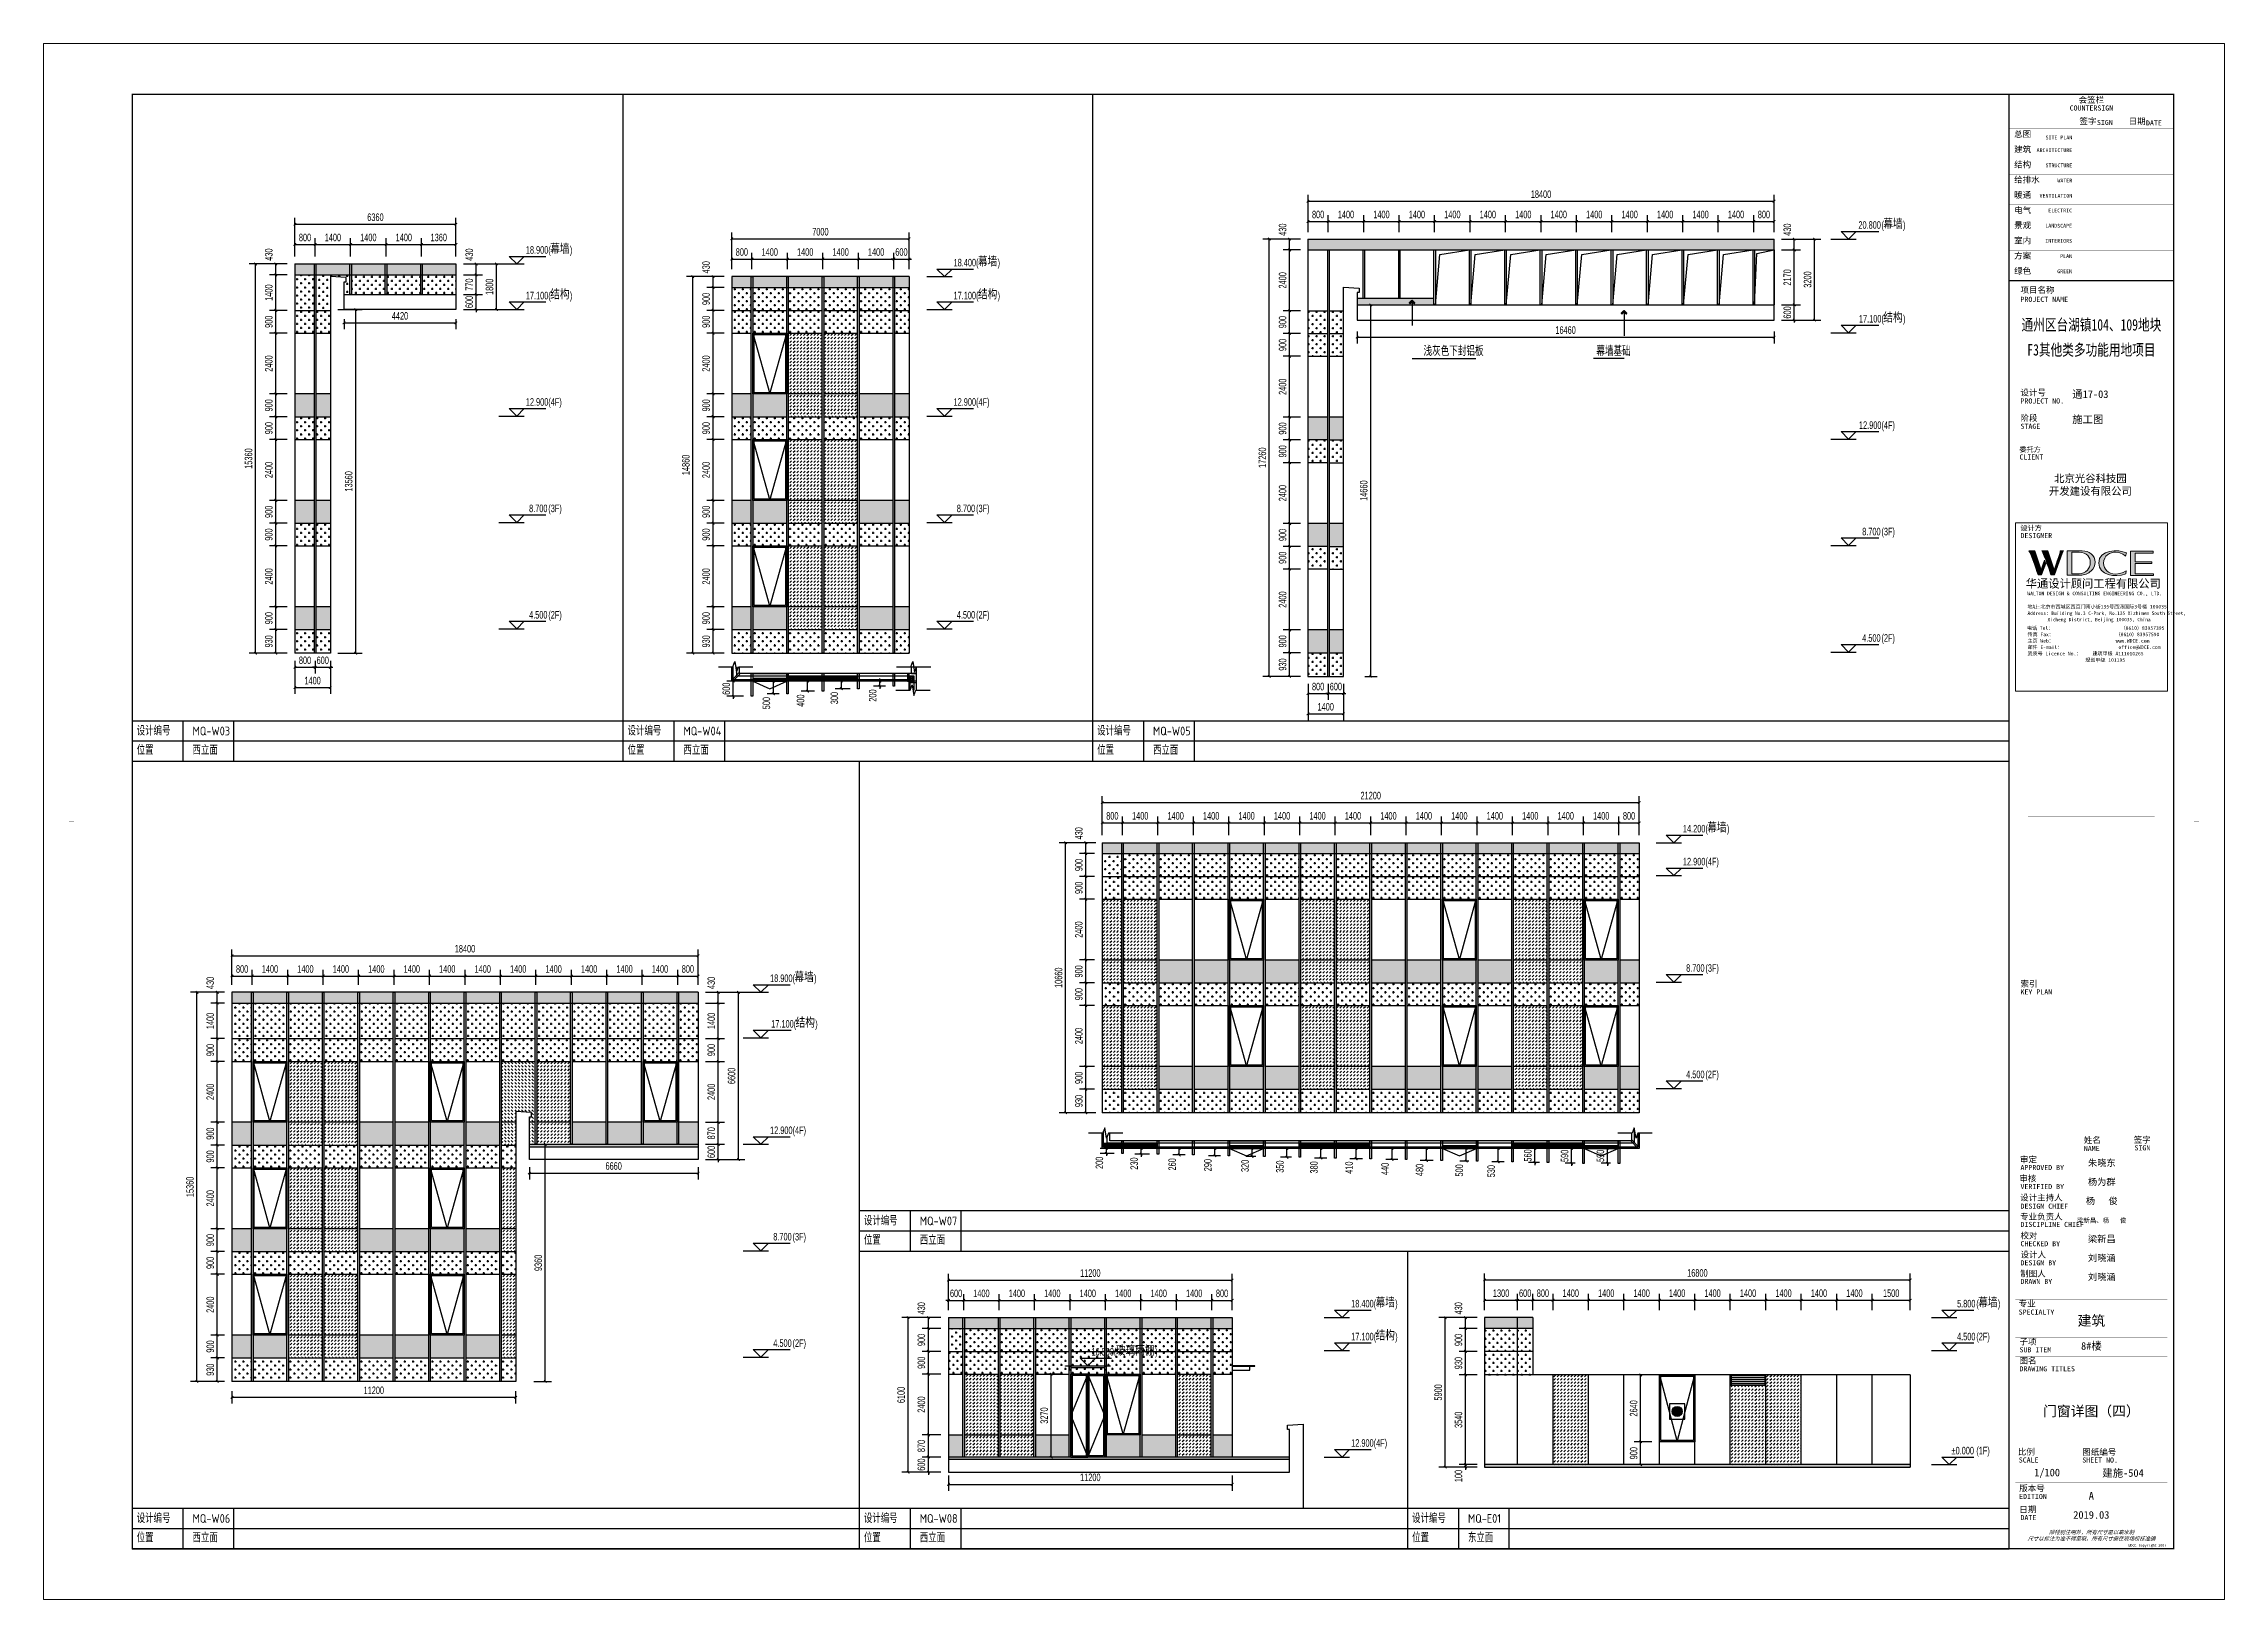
# Paper-space layout '门窗详图（四）' of a CAD drawing. Extents: x -10 to 851, y -10 to 604.
# The model-space entities are those that its viewports show. They can reach past a viewport. Long polylines and large blocks are cut down to what shows.
import ezdxf
from ezdxf.enums import TextEntityAlignment as Align

# ---------------------------------------------------------------- set-up
doc = ezdxf.new("R2010")
doc.units = 0
doc.header["$LTSCALE"] = 1000
doc.header["$MEASUREMENT"] = 0
for name, pattern in [('109-34 轴网$0$L1$0$$AUDIT_BAD_LTYPE1', [0]), ('ACAD_ISO05W100', [34, 24, -3, 0.5, -3, 0.5, -3]), ('DASH', [0.35, 0.25, -0.1]), ('DOT2', [0.125, 0, -0.125])]:
    doc.linetypes.add(name, pattern=pattern)
for name, color, linetype in [('00-图签', 7, 'Continuous'), ('00-图签签名_10', 10, 'Continuous'), ('01-标注_尺寸', 124, 'Continuous'), ('01-标注_标高', 200, 'Continuous'), ('01-标注_符号', 200, 'Continuous'), ('02-TEXT_标注', 130, 'Continuous'), ('05-填充_156', 156, 'Continuous'), ('05-填充_18', 18, 'Continuous'), ('05-填充_天正', 26, 'Continuous'), ('A-0-图名图例', 2, 'Continuous'), ('A-C_玻璃幕墙', 140, 'Continuous'), ('A-C_窗', 140, 'Continuous'), ('A-D-玻璃剖线', 130, 'Continuous'), ('A-SE-MAT', 9, 'Continuous'), ('A-SUR_看线', 231, 'Continuous'), ('A-TECH_结构', 21, 'Continuous'), ('A_STR-砌块墙', 121, 'Continuous'), ('D_玻璃', 152, 'Continuous'), ('D_铝板', 181, 'Continuous'), ('E-立面', 255, 'Continuous')]:
    doc.layers.add(name, color=color, linetype=linetype)
doc.layers.add('04-不打印_视口', color=5, linetype='Continuous', plot=False)
doc.styles.add('_TCH_DIM', font='ros.shx', dxfattribs={"bigfont": 'jd.shx'})
doc.styles.add('_TCH_DIM_T3', font='ros.shx', dxfattribs={"width": 0.705882, "bigfont": 'jd.shx'})
doc.styles.add('_TCH_LABEL', font='ROS1', dxfattribs={"width": 0.75, "bigfont": 'JD'})
doc.styles.add('logo-3', font='', dxfattribs={"width": 0.8})
doc.styles.get("Standard").update_dxf_attribs({"font": 'gbenor.shx', "bigfont": 'gbcbig.shx'})
doc.styles.add('华文细黑', font='STXIHEI.TTF', dxfattribs={"height": 10})
doc.styles.add('图签信息$0$hwxh', font='STXIHEI.TTF')
doc.styles.add('图签信息$0$华文细黑', font='STXIHEI.TTF', dxfattribs={"height": 10})
doc.styles.get('logo-3').set_extended_font_data('SimSun')
doc.dimstyles.new('_TCH_ARCH&&100', dxfattribs={"dimtxt": 297.5, "dimasz": 100, "dimexe": 250, "dimexo": 300, "dimgap": 126.25, "dimtad": 1, "dimdec": 0, "dimzin": 0, "dimdsep": 46, "dimtxsty": '_TCH_DIM_T3', "dimblk": 'ARCHTICK', "dimcen": 0.09, "dimclrt": 7, "dimazin": 2, "dimtfac": 1, "dimtdec": 0, "dimtix": 1, "dimtmove": 2, "dimatfit": 3, "dimfxl": 0, "dimtolj": 1, "dimtzin": 0, "dimarcsym": 0})
doc.dimstyles.new('副本 ISO-1', dxfattribs={"dimtxt": 2.5, "dimasz": 1.5, "dimexe": 1.25, "dimexo": 0.625, "dimtad": 1, "dimdec": 0, "dimtxsty": 'logo-3', "dimblk": 'ARCHTICK', "dimcen": 2.5, "dimdle": 1, "dimadec": 0, "dimazin": 0, "dimtfac": 1, "dimtdec": 0, "dimtix": 1, "dimtmove": 0, "dimatfit": 3, "dimldrblk": 'AR', "dimfxl": 0, "dimarcsym": 0})
pattern_1 = [(360, (263887.85, -161308.73), (158.75, 158.75), [79.375, -238.125]), (90, (263927.54, -161348.42), (-158.75, 158.75), [79.375, -238.125])]
pattern_2 = [(45, (279735.3, -161308.73), (4e-14, 134.70384), [95.25, -95.25])]
pattern_3 = [(360, (279735.3, -161308.73), (158.75, 158.75), [79.375, -238.125]), (90, (279774.99, -161348.42), (-158.75, 158.75), [79.375, -238.125])]
pattern_4 = [(360, (281135.3, -161308.73), (158.75, 158.75), [79.375, -238.125]), (90, (281174.99, -161348.42), (-158.75, 158.75), [79.375, -238.125])]
pattern_5 = [(360, (282535.3, -161308.73), (158.75, 158.75), [79.375, -238.125]), (90, (282574.99, -161348.42), (-158.75, 158.75), [79.375, -238.125])]
pattern_6 = [(360, (283935.3, -161308.73), (158.75, 158.75), [79.375, -238.125]), (90, (283974.99, -161348.42), (-158.75, 158.75), [79.375, -238.125])]
pattern_7 = [(360, (285335.3, -161308.73), (158.75, 158.75), [79.375, -238.125]), (90, (285374.99, -161348.42), (-158.75, 158.75), [79.375, -238.125])]
pattern_8 = [(360, (279735.3, -157108.73), (158.75, 158.75), [79.375, -238.125]), (90, (279774.99, -157148.42), (-158.75, 158.75), [79.375, -238.125])]
pattern_9 = [(360, (279735.3, -152908.73), (158.75, 158.75), [79.375, -238.125]), (90, (279774.99, -152948.42), (-158.75, 158.75), [79.375, -238.125])]
pattern_10 = [(360, (279735.3, -152008.73), (158.75, 158.75), [79.375, -238.125]), (90, (279774.99, -152048.42), (-158.75, 158.75), [79.375, -238.125])]
pattern_11 = [(45, (279735.3, -157108.73), (4e-14, 134.70384), [95.25, -95.25])]
pattern_12 = [(45, (279735.3, -152908.73), (4e-14, 134.70384), [95.25, -95.25])]
pattern_13 = [(360, (251604.6, -190052.35), (158.75, 158.75), [79.375, -238.125]), (90, (251644.28, -190092.04), (-158.75, 158.75), [79.375, -238.125])]
pattern_14 = [(360, (259544.6, -190052.35), (158.75, 158.75), [79.375, -238.125]), (90, (259584.28, -190092.04), (-158.75, 158.75), [79.375, -238.125])]
pattern_15 = [(360, (260004.6, -190052.35), (158.75, 158.75), [79.375, -238.125]), (90, (260044.28, -190092.04), (-158.75, 158.75), [79.375, -238.125])]
pattern_16 = [(360, (261404.6, -190052.35), (158.75, 158.75), [79.375, -238.125]), (90, (261444.28, -190092.04), (-158.75, 158.75), [79.375, -238.125])]
pattern_17 = [(360, (265604.6, -190052.35), (158.75, 158.75), [79.375, -238.125]), (90, (265644.28, -190092.04), (-158.75, 158.75), [79.375, -238.125])]
pattern_18 = [(360, (264204.6, -190052.35), (158.75, 158.75), [79.375, -238.125]), (90, (264244.28, -190092.04), (-158.75, 158.75), [79.375, -238.125])]
pattern_19 = [(45, (260004.595, -190052.35), (4e-14, 134.70384), [95.25, -95.25])]
pattern_20 = [(45, (260004.595, -185852.35), (4e-14, 134.70384), [95.25, -95.25])]
pattern_21 = [(45, (260004.595, -181652.35), (4e-14, 134.70384), [95.25, -95.25])]
pattern_22 = [(360, (299962.95, -179448.63), (158.75, 158.75), [79.375, -238.125]), (90, (300002.64, -179488.32), (-158.75, 158.75), [79.375, -238.125])]
pattern_23 = [(45, (291562.95, -179448.63), (4e-14, 134.70384), [95.25, -95.25])]
pattern_24 = [(45, (291562.95, -175248.63), (4e-14, 134.70384), [95.25, -95.25])]
pattern_25 = [(45, (299962.95, -179448.63), (4e-14, 134.70384), [95.25, -95.25])]
pattern_26 = [(45, (299962.95, -175248.63), (4e-14, 134.70384), [95.25, -95.25])]
pattern_27 = [(45, (308362.95, -179448.63), (4e-14, 134.70384), [95.25, -95.25])]
pattern_28 = [(45, (308362.95, -175248.63), (4e-14, 134.70384), [95.25, -95.25])]
pattern_29 = [(45, (286693.22, -193994.22), (4e-14, 134.70384), [95.25, -95.25])]
pattern_30 = [(45, (344778.38, 42943.87), (4e-14, 134.70384), [95.25, -95.25])]
pattern_31 = [(360, (344778.38, 42943.87), (158.75, 158.75), [79.375, -238.125]), (90, (344818.07, 42904.18), (-158.75, 158.75), [79.375, -238.125])]
pattern_32 = [(50, (0, 0), (364.36934, -31.87817), [38.1, -419.1]), (355, (0, 0), (-70.48565, 382.1133), [30.48, -335.28]), (100.451, (30.36, -2.66), (293.885, 350.23338), [32.38, -356.18]), (46.1842, (0, 101.6), (542.1581, -84.08466), [57.15, -628.65]), (96.6356, (45.2, 94.6), (474.8085, 494.8511), [48.57, -534.27]), (351.184, (0, 101.6), (474.8092, 494.8502), [45.72, -502.92]), (21, (50.8, 76.2), (303.22976, -204.53104), [38.1, -419.1]), (326, (50.8, 76.2), (123.60406, 368.37593), [30.48, -335.28]), (71.4514, (76.07, 59.16), (426.833, 163.8457), [32.38, -356.18]), (37.5, (0, 0), (6.177207, 169.11008), [0, -331.216, 0, -340.36, 0, -336.55]), (7.5, (0, 0), (133.639325, 200.36115), [0, -194.056, 0, -323.596, 0, -128.27]), (327.5, (-113.28, 0), (271.18119, -11.45749), [0, -127, 0, -396.24, 0, -525.78]), (317.5, (-164.08, 0), (296.25836, 50.85298), [0, -165.1, 0, -263.144, 0, -373.38])]

psp = doc.layouts.new('门窗详图（四）')

# ---------------------------------------------------------------- texts
at = {"color": 3, "insert": (798.5, 99.79), "char_height": 4, "attachment_point": 5, "style": '华文细黑'}
psp.add_mtext_dynamic_manual_height_columns('建筑', width=36.9211, gutter_width=1750, heights=[0], dxfattribs=at)
at = {"color": 2, "attachment_point": 5, "style": '华文细黑'}
for s, width, gutter_width, insert, char_height in [('8#楼', 31.6304, 1750, (798.5, 89.86), 3), ('门窗详图（四）', 57.1956, 11, (798.5, 64.04), 4), ('1/100', 22.9764, 11, (781, 39.71), 3), ('建施-504', 31.8545, 11, (811, 39.71), 3)]:
    psp.add_mtext_dynamic_manual_height_columns(s, width=width, gutter_width=gutter_width, heights=[0], dxfattribs=dict(at, insert=insert, char_height=char_height))

msp = doc.modelspace()

# ---------------------------------------------------------------- texts
at = {"layer": '02-TEXT_标注'}
for s, height, style, width, p in [('20.800', 297.5, '_TCH_DIM', 0.705882, (337950.8, 53093.9)), ('(', 297.5, '_TCH_DIM', 0.705882, (338860.8, 53093.9)), (')', 297.5, '_TCH_DIM', 0.705882, (339710.2, 53093.9)), ('18.900', 297.5, '_TCH_DIM', 0.705882, (285339.4, 52108.6)), ('(', 297.5, '_TCH_DIM', 0.705882, (286226.9, 52108.6)), (')', 297.5, '_TCH_DIM', 0.705882, (287076.4, 52108.6)), ('18.400', 297.5, '_TCH_DIM', 0.705882, (302226.9, 51608.6)), ('(', 297.5, '_TCH_DIM', 0.705882, (303114.4, 51608.6)), (')', 297.5, '_TCH_DIM', 0.705882, (303963.9, 51608.6)), ('17.100', 297.5, '_TCH_DIM', 0.705882, (285339.4, 50308.6)), ('(', 297.5, '_TCH_DIM', 0.705882, (286226.9, 50308.6)), (')', 297.5, '_TCH_DIM', 0.705882, (287076.4, 50308.6)), ('17.100', 297.5, '_TCH_DIM', 0.705882, (302226.9, 50308.6)), ('(', 297.5, '_TCH_DIM', 0.705882, (303114.4, 50308.6)), (')', 297.5, '_TCH_DIM', 0.705882, (303963.9, 50308.6)), ('17.100', 297.5, '_TCH_DIM', 0.705882, (337973.3, 49393.9)), ('(', 297.5, '_TCH_DIM', 0.705882, (338860.8, 49393.9)), (')', 297.5, '_TCH_DIM', 0.705882, (339710.2, 49393.9)), ('浅灰色下封铝板', 347.29, '_TCH_LABEL', 0.75, (320780.8, 48078.6)), ('幕墙基础', 347.29, '_TCH_LABEL', 0.75, (327602.5, 48078.6)), ('12.900', 297.5, '_TCH_DIM', 0.705882, (285339.4, 46108.6)), ('(4F)', 297.5, '_TCH_DIM', 0.705882, (286226.9, 46108.6)), ('12.900', 297.5, '_TCH_DIM', 0.705882, (302226.9, 46108.6)), ('(4F)', 297.5, '_TCH_DIM', 0.705882, (303114.4, 46108.6)), ('12.900', 297.5, '_TCH_DIM', 0.705882, (337973.3, 45193.9)), ('(4F)', 297.5, '_TCH_DIM', 0.705882, (338860.8, 45193.9)), ('8.700', 297.5, '_TCH_DIM', 0.705882, (285466.9, 41908.6)), ('(3F)', 297.5, '_TCH_DIM', 0.705882, (286226.9, 41908.6)), ('8.700', 297.5, '_TCH_DIM', 0.705882, (302354.4, 41908.6)), ('(3F)', 297.5, '_TCH_DIM', 0.705882, (303114.4, 41908.6)), ('8.700', 297.5, '_TCH_DIM', 0.705882, (338100.8, 40993.9)), ('(3F)', 297.5, '_TCH_DIM', 0.705882, (338860.8, 40993.9)), ('4.500', 297.5, '_TCH_DIM', 0.705882, (285466.9, 37708.6)), ('(2F)', 297.5, '_TCH_DIM', 0.705882, (286226.9, 37708.6)), ('4.500', 297.5, '_TCH_DIM', 0.705882, (302354.4, 37708.6)), ('(2F)', 297.5, '_TCH_DIM', 0.705882, (303114.4, 37708.6)), ('4.500', 297.5, '_TCH_DIM', 0.705882, (338100.8, 36793.9)), ('(2F)', 297.5, '_TCH_DIM', 0.705882, (338860.8, 36793.9)), ('14.200', 297.5, '_TCH_DIM', 0.705882, (331022.7, 29268.7)), ('(', 297.5, '_TCH_DIM', 0.705882, (331910.2, 29268.7)), (')', 297.5, '_TCH_DIM', 0.705882, (332759.7, 29268.7)), ('12.900', 297.5, '_TCH_DIM', 0.705882, (331022.7, 27968.7)), ('(4F)', 297.5, '_TCH_DIM', 0.705882, (331910.2, 27968.7)), ('18.900', 297.5, '_TCH_DIM', 0.705882, (294981.7, 23365)), ('(', 297.5, '_TCH_DIM', 0.705882, (295869.2, 23365)), (')', 297.5, '_TCH_DIM', 0.705882, (296718.6, 23365)), ('8.700', 297.5, '_TCH_DIM', 0.705882, (331150.2, 23768.7)), ('(3F)', 297.5, '_TCH_DIM', 0.705882, (331910.2, 23768.7)), ('17.100', 297.5, '_TCH_DIM', 0.705882, (295027.7, 21565)), ('(', 297.5, '_TCH_DIM', 0.705882, (295915.2, 21565)), (')', 297.5, '_TCH_DIM', 0.705882, (296764.6, 21565)), ('4.500', 297.5, '_TCH_DIM', 0.705882, (331150.2, 19568.7)), ('(2F)', 297.5, '_TCH_DIM', 0.705882, (331910.2, 19568.7)), ('12.900', 297.5, '_TCH_DIM', 0.705882, (294981.7, 17365)), ('(4F)', 297.5, '_TCH_DIM', 0.705882, (295869.2, 17365)), ('8.700', 297.5, '_TCH_DIM', 0.705882, (295109.2, 13165)), ('(3F)', 297.5, '_TCH_DIM', 0.705882, (295869.2, 13165)), ('18.400', 297.5, '_TCH_DIM', 0.705882, (317925.5, 10523.1)), ('(', 297.5, '_TCH_DIM', 0.705882, (318813, 10523.1)), (')', 297.5, '_TCH_DIM', 0.705882, (319662.5, 10523.1)), ('5.800', 297.5, '_TCH_DIM', 0.705882, (341846.3, 10523.1)), ('(', 297.5, '_TCH_DIM', 0.705882, (342606.3, 10523.1)), (')', 297.5, '_TCH_DIM', 0.705882, (343455.7, 10523.1)), ('17.100', 297.5, '_TCH_DIM', 0.705882, (317925.5, 9223.1)), ('(', 297.5, '_TCH_DIM', 0.705882, (318813, 9223.1)), (')', 297.5, '_TCH_DIM', 0.705882, (319662.5, 9223.1)), ('4.500', 297.5, '_TCH_DIM', 0.705882, (341846.3, 9223.1)), ('(2F)', 297.5, '_TCH_DIM', 0.705882, (342606.3, 9223.1)), ('4.500', 297.5, '_TCH_DIM', 0.705882, (295109.2, 8965)), ('(2F)', 297.5, '_TCH_DIM', 0.705882, (295869.2, 8965)), ('16.500', 297.5, '_TCH_DIM', 0.705882, (307670.3, 8623.1)), ('(', 297.5, '_TCH_DIM', 0.705882, (308557.8, 8623.1)), (')', 297.5, '_TCH_DIM', 0.705882, (310183.2, 8623.1)), ('12.900', 297.5, '_TCH_DIM', 0.705882, (317925.5, 5023.1)), ('(4F)', 297.5, '_TCH_DIM', 0.705882, (318813, 5023.1)), ('%%P0.000', 297.5, '_TCH_DIM', 0.705882, (341628.8, 4723.1)), ('(1F)', 297.5, '_TCH_DIM', 0.705882, (342606.3, 4723.1))]:
    msp.add_text(s, height=height, dxfattribs=dict(at, style=style, width=width)).set_placement(p)
at = {"layer": '02-TEXT_标注', "style": '_TCH_DIM'}
for s, p in [('幕墙', (338934.3, 53093.9)), ('幕墙', (286300.4, 52108.6)), ('幕墙', (303187.9, 51608.6)), ('结构', (286300.4, 50308.6)), ('结构', (303187.9, 50308.6)), ('结构', (338934.3, 49393.9)), ('幕墙', (331983.7, 29268.7)), ('幕墙', (295942.7, 23365)), ('结构', (295988.7, 21565)), ('幕墙', (318886.5, 10523.1)), ('幕墙', (342679.8, 10523.1)), ('结构', (318886.5, 9223.1)), ('玻璃雨棚', (308631.3, 8623.1))]:
    msp.add_text(s, height=347.29, dxfattribs=at).set_placement(p)
at = {"layer": '02-TEXT_标注', "linetype": 'ACAD_ISO05W100'}
for s, height, p in [('MQ-W03', 345, (272181, 33098.8)), ('MQ-W04', 345, (291561.3, 33098.8)), ('MQ-W05', 345, (310100.7, 33098.8)), ('西立面', 332.77, (272181, 32336.9)), ('西立面', 332.77, (291561.3, 32336.9)), ('西立面', 332.77, (310100.7, 32336.9)), ('MQ-W07', 345, (300891.8, 13763.9)), ('西立面', 332.77, (300891.8, 13002)), ('MQ-W06', 345, (272181, 2020)), ('MQ-W08', 345, (300891.8, 2020)), ('MQ-E01', 345, (322536.2, 2020)), ('西立面', 332.77, (272181, 1258.1)), ('西立面', 332.77, (300891.8, 1258.1)), ('东立面', 332.77, (322536.2, 1258.1))]:
    msp.add_text(s, height=height, dxfattribs=at).set_placement(p)

# ---------------------------------------------------------------- blocks, each defined once
blk = doc.blocks.new('图框-A1')
for points, const_width in [([(0, 0), (841, 0), (841, 594), (0, 594)], 0.05), ([(766, 584), (25, 584), (25, 10), (766, 10)], 0.5)]:
    blk.add_lwpolyline(points, close=True, dxfattribs=dict(const_width=const_width))
at = {"const_width": 0.05}
for points in [[(420.5, 594), (420.5, 592)], [(0, 297), (2, 297)], [(841, 297), (839, 297)], [(420.5, 0), (420.5, 2)]]:
    blk.add_lwpolyline(points, dxfattribs=at)
blk = doc.blocks.new('图签信息$0$WDCE Copyright200X')
at = {"const_width": 0.016}
blk.add_lwpolyline([(-10.6, 1.26, 1), (-11.4, 1.26, 1)], format="xyb", close=True, dxfattribs=at)
at = {"style": '图签信息$0$华文细黑'}
for s, p in [('WDCE ', (-11.46, 0.5)), ('     Copyright ', (-3.51, 0.5))]:
    blk.add_text(s, height=1, dxfattribs=at).set_placement(p, align=Align.BOTTOM_RIGHT)
blk.add_text('c', height=0.6, dxfattribs=at).set_placement((-11.04, 1.35), align=Align.MIDDLE_CENTER)
blk.add_attdef('200X', text='', height=1, dxfattribs=at).set_placement((-0.45, 0.5), align=Align.BOTTOM_RIGHT)
blk = doc.blocks.new('图签信息$0$logo2')
h = blk.add_hatch(color=7)
h.paths.add_polyline_path([(19.02, -7.36), (15.84, -7.36), (15.84, -3.97), (18.97, -3.97), (18.97, -4.24), (16.46, -4.24), (16.46, -5.45), (18.81, -5.45), (18.81, -5.69), (16.47, -5.69), (16.47, -7.12), (19.02, -7.12)])
edge = h.paths.add_edge_path()
edge.add_spline(control_points=[(15.26, -4.21), (15.26, -4.21), (15.13, -4.65), (15.13, -4.65), (15.13, -4.65), (14.62, -4.1), (13.73, -4.1), (13.04, -4.1), (12.07, -4.54), (12.08, -5.62), (12.08, -6.49), (12.77, -7.16), (13.73, -7.17), (14.66, -7.17), (15.23, -6.68), (15.23, -6.68), (15.23, -6.68), (15.16, -7.11), (15.16, -7.11), (13.63, -7.7), (11.42, -7.29), (11.41, -5.64), (11.4, -3.72), (14.16, -3.66), (15.26, -4.21)], knot_values=[0, 0, 0, 0, 1, 1, 1, 2, 2, 2, 3, 3, 3, 4, 4, 4, 5, 5, 5, 6, 6, 6, 7, 7, 7, 8, 8, 8, 8], degree=3, periodic=0)
edge = h.paths.add_edge_path(flags=16)
edge.add_spline(control_points=[(10.23, -5.57), (10.23, -5.16), (10.12, -4.83), (9.9, -4.58), (9.63, -4.27), (9.23, -4.12), (8.69, -4.12), (8.69, -4.12), (7.64, -4.12), (7.64, -4.12), (7.64, -4.12), (7.64, -7.1), (7.64, -7.1), (7.64, -7.1), (8.66, -7.1), (8.66, -7.1), (9.13, -7.1), (9.52, -6.93), (9.82, -6.6), (10.09, -6.31), (10.23, -5.96), (10.23, -5.57)], knot_values=[0, 0, 0, 0, 1, 1, 1, 2, 2, 2, 3, 3, 3, 4, 4, 4, 5, 5, 5, 6, 6, 6, 7, 7, 7, 7], degree=3, periodic=0)
edge = h.paths.add_edge_path()
edge.add_spline(control_points=[(10.92, -5.51), (10.92, -5.96), (10.72, -6.37), (10.34, -6.72), (9.92, -7.1), (9.41, -7.29), (8.82, -7.29), (8.82, -7.29), (7.03, -7.29), (7.03, -7.29), (7.03, -7.29), (7.03, -3.92), (7.03, -3.92), (7.03, -3.92), (9.1, -3.92), (9.1, -3.92), (9.59, -3.92), (10.01, -4.06), (10.36, -4.34), (10.73, -4.64), (10.92, -5.03), (10.92, -5.51)], knot_values=[0, 0, 0, 0, 1, 1, 1, 2, 2, 2, 3, 3, 3, 4, 4, 4, 5, 5, 5, 6, 6, 6, 7, 7, 7, 7], degree=3, periodic=0)
at = {"lineweight": 0}
blk.add_lwpolyline([(19.02, -7.36), (15.84, -7.36), (15.84, -3.97), (18.97, -3.97), (18.97, -4.24), (16.46, -4.24), (16.46, -5.45), (18.81, -5.45), (18.81, -5.69), (16.47, -5.69), (16.47, -7.12), (19.02, -7.12), (19.02, -7.36)], dxfattribs=at)
for points, knots in [([(10.92, -5.51), (10.92, -5.96), (10.72, -6.37), (10.34, -6.72), (9.92, -7.1), (9.41, -7.29), (8.82, -7.29), (8.82, -7.29), (7.03, -7.29), (7.03, -7.29), (7.03, -7.29), (7.03, -3.92), (7.03, -3.92), (7.03, -3.92), (9.1, -3.92), (9.1, -3.92), (9.59, -3.92), (10.01, -4.06), (10.36, -4.34), (10.73, -4.64), (10.92, -5.03), (10.92, -5.51)], [0, 0, 0, 0, 1, 1, 1, 2, 2, 2, 3, 3, 3, 4, 4, 4, 5, 5, 5, 6, 6, 6, 7, 7, 7, 7]), ([(10.23, -5.57), (10.23, -5.16), (10.12, -4.83), (9.9, -4.58), (9.63, -4.27), (9.23, -4.12), (8.69, -4.12), (8.69, -4.12), (7.64, -4.12), (7.64, -4.12), (7.64, -4.12), (7.64, -7.1), (7.64, -7.1), (7.64, -7.1), (8.66, -7.1), (8.66, -7.1), (9.13, -7.1), (9.52, -6.93), (9.82, -6.6), (10.09, -6.31), (10.23, -5.96), (10.23, -5.57)], [0, 0, 0, 0, 1, 1, 1, 2, 2, 2, 3, 3, 3, 4, 4, 4, 5, 5, 5, 6, 6, 6, 7, 7, 7, 7]), ([(15.26, -4.21), (15.26, -4.21), (15.13, -4.65), (15.13, -4.65), (15.13, -4.65), (14.62, -4.1), (13.73, -4.1), (13.04, -4.1), (12.07, -4.54), (12.08, -5.62), (12.08, -6.49), (12.77, -7.16), (13.73, -7.17), (14.66, -7.17), (15.23, -6.68), (15.23, -6.68), (15.23, -6.68), (15.16, -7.11), (15.16, -7.11), (13.63, -7.7), (11.42, -7.29), (11.41, -5.64), (11.4, -3.72), (14.16, -3.66), (15.26, -4.21)], [0, 0, 0, 0, 1, 1, 1, 2, 2, 2, 3, 3, 3, 4, 4, 4, 5, 5, 5, 6, 6, 6, 7, 7, 7, 8, 8, 8, 8])]:
    blk.add_open_spline(points, degree=3, knots=knots, dxfattribs=at)
blk = doc.blocks.new('图签信息$0$logo1')
h = blk.add_hatch(color=8)
edge = h.paths.add_edge_path()
edge.add_spline(control_points=[(3.86, -5.21), (3.63, -5.88), (3.39, -6.56), (3.39, -6.56), (3.39, -6.56), (2.5, -3.91), (2.5, -3.91), (2.5, -3.91), (1.8, -3.91), (1.69, -3.91), (2.02, -4.39), (2.95, -7.27), (2.95, -7.27), (2.95, -7.27), (3.44, -7.27), (3.44, -7.27), (3.44, -7.27), (4.03, -5.66), (4.03, -5.66), (4.03, -5.66), (3.86, -5.21), (3.86, -5.21)], knot_values=[0, 0, 0, 0, 1, 1, 1, 2, 2, 2, 3, 3, 3, 4, 4, 4, 5, 5, 5, 6, 6, 6, 7, 7, 7, 7], degree=3, periodic=0)
h = blk.add_hatch(color=7)
edge = h.paths.add_edge_path()
edge.add_spline(control_points=[(6.04, -3.91), (6.09, -4.1), (5.2, -6.56), (5.2, -6.56), (5.2, -6.56), (4.3, -3.91), (4.3, -3.91), (4.3, -3.91), (3.6, -3.91), (3.49, -3.91), (3.82, -4.39), (4.75, -7.27), (4.75, -7.27), (4.75, -7.27), (5.24, -7.27), (5.24, -7.27), (5.24, -7.27), (6.33, -4.3), (6.33, -4.3), (6.33, -4.3), (6.48, -3.91), (6.48, -3.91), (6.48, -3.91), (6.21, -3.91), (6.04, -3.91)], knot_values=[0, 0, 0, 0, 1, 1, 1, 2, 2, 2, 3, 3, 3, 4, 4, 4, 5, 5, 5, 6, 6, 6, 7, 7, 7, 8, 8, 8, 8], degree=3, periodic=0)
at = {"color": 8, "lineweight": 0}
blk.add_open_spline([(3.86, -5.21), (3.63, -5.88), (3.39, -6.56), (3.39, -6.56), (3.39, -6.56), (2.5, -3.91), (2.5, -3.91), (2.5, -3.91), (1.8, -3.91), (1.69, -3.91), (2.02, -4.39), (2.95, -7.27), (2.95, -7.27), (2.95, -7.27), (3.44, -7.27), (3.44, -7.27), (3.44, -7.27), (4.03, -5.66), (4.03, -5.66), (4.03, -5.66), (3.86, -5.21), (3.86, -5.21)], degree=3, knots=[0, 0, 0, 0, 1, 1, 1, 2, 2, 2, 3, 3, 3, 4, 4, 4, 5, 5, 5, 6, 6, 6, 7, 7, 7, 7], dxfattribs=at)
at = {"lineweight": 0}
blk.add_open_spline([(6.04, -3.91), (6.09, -4.1), (5.2, -6.56), (5.2, -6.56), (5.2, -6.56), (4.3, -3.91), (4.3, -3.91), (4.3, -3.91), (3.6, -3.91), (3.49, -3.91), (3.82, -4.39), (4.75, -7.27), (4.75, -7.27), (4.75, -7.27), (5.24, -7.27), (5.24, -7.27), (5.24, -7.27), (6.33, -4.3), (6.33, -4.3), (6.33, -4.3), (6.48, -3.91), (6.48, -3.91), (6.48, -3.91), (6.21, -3.91), (6.04, -3.91)], degree=3, knots=[0, 0, 0, 0, 1, 1, 1, 2, 2, 2, 3, 3, 3, 4, 4, 4, 5, 5, 5, 6, 6, 6, 7, 7, 7, 8, 8, 8, 8], dxfattribs=at)
blk.add_blockref('图签信息$0$logo2', (0, 0))
blk = doc.blocks.new('图签信息$0$时间-logo')
at = {"layer": 'Defpoints', "lineweight": 0}
blk.add_lwpolyline([(0, -23.46), (-21.17, -23.46), (-21.17, 0), (0, 0), (0, -23.46)], dxfattribs=at)
blk.add_blockref('图签信息$0$logo1', (-20.97, 0))
at = {"style": '图签信息$0$hwxh'}
for s, height, p in [('华通设计顾问工程有限公司 ', 1.15, (-19.73, -9.05)), ('WALTON DESIGN & CONSULTING ENGINEERING CO., LTD.', 0.5, (-19.5, -10.1)), ('地址:北京市西城区西直门南小街135号西派国际3号楼 100035', 0.5, (-19.48, -11.94)), ('电话 Tel：                        （8610）83957395 ', 0.5, (-19.56, -14.91)), ('Address: Building No.3 C-Park, No.135 Xizhimen South Street, ', 0.47, (-19.48, -12.83)), ('Xicheng District, Beijing 100035, China ', 0.47, (-16.69, -13.72)), ('传真 Fax：                      （8610）83957590 ', 0.5, (-19.48, -15.8)), ('主页 Web：                      www.WDCE.com ', 0.5, (-19.48, -16.69)), ('资质号 Licence No.：    建筑甲级 A111010265 ', 0.5, (-19.48, -18.47)), ('邮件 E-mail：                    office@WDCE.com ', 0.5, (-19.48, -17.58)), ('   规划甲级 101195', 0.5, (-12.6, -19.36))]:
    blk.add_text(s, height=height, dxfattribs=at).set_placement(p)
blk = doc.blocks.new('图签信息')
at = {"const_width": 0.5}
for points in [[(-65, 574), (-65, 500.5), (0, 500.5), (0, 574)], [(-65, 0), (0, 0), (0, 500.5), (-65, 500.5)]]:
    blk.add_lwpolyline(points, close=True, dxfattribs=at)
at = {"const_width": 0.05}
for points in [[(-65, 566.5), (0, 566.5)], [(-65, 560.5), (0, 560.5)], [(-39.14, 566.5), (-39.14, 500.5)], [(-19.1, 566.5), (-19.1, 500.5)], [(-65, 554.5), (0, 554.5)], [(-65, 548.5), (0, 548.5)], [(-65, 542.5), (0, 542.5)], [(-65, 536.5), (0, 536.5)], [(-65, 530.5), (0, 530.5)], [(-65, 524.5), (0, 524.5)], [(-65, 518.5), (0, 518.5)], [(-65, 512.5), (0, 512.5)], [(-65, 512.5), (0, 512.5)], [(-65, 506.5), (0, 506.5)], [(-65, 500.5), (0, 500.5)], [(-62.5, 450.87), (-2.5, 450.87)], [(-62.5, 440.87), (-2.5, 440.87)], [(-2.5, 407.85), (-2.5, 436.12), (-62.5, 436.12), (-62.5, 407.85)], [(-62.5, 407.85), (-2.5, 407.85)], [(-62.5, 404.92), (-62.5, 227.83)], [(-62.5, 404.92), (-2.5, 404.92)], [(-62.5, 227.83), (-2.5, 227.83), (-2.5, 404.92)], [(-57.5, 338.36), (-7.5, 338.36)], [(-57.5, 288.83), (-7.5, 288.83)], [(-57.5, 234.85), (-7.5, 234.85)], [(-62.5, 227.83), (-2.5, 227.83)], [(-62.5, 217.74), (-2.5, 217.74)], [(-62.5, 103.26), (-2.5, 103.26), (-2.5, 163.26), (-62.5, 163.26), (-62.5, 103.26)], [(-62.5, 155.76), (-2.5, 155.76)], [(-37.5, 163.26), (-37.5, 103.26)], [(-20, 163.26), (-20, 103.26)], [(-62.5, 148.26), (-2.5, 148.26)], [(-62.5, 140.76), (-2.5, 140.76)], [(-62.5, 133.26), (-2.5, 133.26)], [(-62.5, 125.76), (-2.5, 125.76)], [(-62.5, 118.26), (-2.5, 118.26)], [(-62.5, 110.76), (-2.5, 110.76)], [(-62.5, 98.5), (-2.5, 98.5), (-2.5, 10), (-62.5, 10), (-62.5, 98.5)], [(-62.5, 83.5), (-2.5, 83.5)], [(-62.5, 76), (-2.5, 76)], [(-62.5, 40), (-2.5, 40)], [(-37.5, 40), (-37.5, 26)], [(-62.5, 26), (-2.5, 26)], [(-62.5, 18), (-2.5, 18)]]:
    blk.add_lwpolyline(points, dxfattribs=at)
at = {"ltscale": 0.001, "xscale": 2.834689937531525, "yscale": 2.834689937531525, "zscale": 2.834689937531525}
blk.add_blockref('图签信息$0$时间-logo', (-2.5, 404.92), dxfattribs=at)
blk.add_blockref('图签信息$0$WDCE Copyright200X', (-2.5, 0)).add_auto_attribs({'200X': '2007'})
at = {"style": '图签信息$0$华文细黑'}
for s, height, p in [('COUNTERSIGN', 2, (-32.5, 569.6)), ('会签栏', 2.4, (-32.5, 573))]:
    blk.add_text(s, height=height, dxfattribs=at).set_placement(p, align=Align.TOP_CENTER)
for s, height, p in [('总图', 2.4, (-63, 559.5)), ('签字', 2.4, (-37.22, 564.63)), ('SIGN', 2, (-30.32, 563.88)), ('日期', 2.4, (-17.79, 564.58)), ('DATE', 2, (-10.96, 563.7)), ('建筑', 2.4, (-63, 553.5)), ('结构', 2.4, (-63, 547.5)), ('给排水', 2.4, (-63, 541.5)), ('暖通', 2.4, (-63, 535.5)), ('电气', 2.4, (-63, 529.5)), ('景观', 2.4, (-63, 523.5)), ('室内', 2.4, (-63, 517.5)), ('方案', 2.4, (-63, 511.5)), ('绿色', 2.4, (-63, 505.5)), ('项目名称', 2.4, (-60.5, 498)), ('PROJECT NAME', 2, (-60.5, 494.08)), ('设计号', 2.4, (-60.54, 457.48)), ('PROJECT NO.', 2, (-60.5, 453.97)), ('阶段', 2.4, (-60.5, 447.47)), ('STAGE', 2, (-60.5, 443.97)), ('委托方', 2, (-60.9, 434.86)), ('CLIENT', 2, (-60.9, 431.86)), ('设计方', 2, (-60.5, 403.83)), ('DESIGNER', 2, (-60.5, 400.83)), ('索引', 2.4, (-60.5, 224.14)), ('KEY PLAN', 2, (-60.5, 220.74)), ('审定', 2.4, (-60.73, 154.81)), ('姓名', 2.4, (-35.5, 162.47)), ('NAME', 2, (-35.5, 158.96)), ('签字', 2.4, (-15.81, 162.57)), ('SIGN', 2, (-15.5, 159.2)), ('审核', 2.4, (-60.95, 147.29)), ('APPROVED BY', 2, (-60.5, 151.44)), ('设计主持人', 2.4, (-60.68, 139.76)), ('VERIFIED BY', 2, (-60.5, 143.91)), ('专业负责人', 2.4, (-60.67, 132.26)), ('DESIGN CHIEF', 2, (-60.5, 136.19)), ('校对', 2.4, (-60.5, 124.76)), ('CHECKED BY', 2, (-60.5, 121.37)), ('DISCIPLINE CHIEF', 2, (-60.5, 128.98)), ('设计人', 2.4, (-60.5, 117.26)), ('DESIGN BY', 2, (-60.5, 113.83)), ('制图人', 2.4, (-60.61, 109.76)), ('DRAWN BY', 2, (-60.5, 106.5)), ('专业', 2.4, (-61.23, 97.93)), ('SPECIALTY', 2, (-61.23, 94.38)), ('SUB ITEM', 2, (-60.88, 79.5)), ('子项', 2.4, (-60.88, 82.92)), ('DRAWING TITLES', 2, (-60.91, 72)), ('图名', 2.4, (-60.91, 75.41)), ('比例', 2.4, (-61.56, 39.42)), ('SCALE', 2, (-61.19, 36)), ('SHEET NO.', 2, (-36.1, 36)), ('图纸编号', 2.4, (-36.1, 39.32)), ('版本号', 2.4, (-61, 25.03)), ('EDITION', 2, (-61.06, 21.61)), ('日期', 2.4, (-61, 16.68)), ('DATE', 2, (-60.5, 13.26))]:
    blk.add_text(s, height=height, dxfattribs=at).set_placement(p, align=Align.TOP_LEFT)
for s, p in [('ARCHITECTURE', (-40.06, 552.7)), ('SITE PLAN', (-40.06, 557.7)), ('STRUCTURE', (-40.06, 546.7)), ('VENTILATION', (-40.06, 534.7)), ('WATER', (-40.06, 540.7)), ('ELECTRIC', (-40.14, 528.89)), ('INTERIORS', (-40.14, 516.89)), ('LANDSCAPE', (-40.14, 522.89)), ('PLAN', (-40.14, 510.89)), ('GREEN', (-40.14, 504.89))]:
    blk.add_text(s, height=1.5, dxfattribs=at).set_placement(p, align=Align.TOP_RIGHT)
at = {"color": 4, "style": '图签信息$0$华文细黑', "width": 0.75}
for s, p in [('通州区台湖镇104、109地块', (-32.5, 480.78)), ('F3其他类多功能用地项目', (-32.5, 470.91))]:
    blk.add_text(s, height=4.5, dxfattribs=at).set_placement(p, align=Align.CENTER)
at = {"color": 4, "style": '图签信息$0$华文细黑'}
for s, p in [('A', (-32.53, 19.4)), ('2019.03', (-32.53, 11.84))]:
    blk.add_text(s, height=3, dxfattribs=at).set_placement(p, align=Align.CENTER)
at = {"style": '图签信息$0$华文细黑', "oblique": 20}
for s, p in [('尺寸以标注为准不得量取，所有尺寸需在现场校核准确', (-32.5, 4)), ('除特别注明外，所有尺寸是以毫米制', (-32.5, 6.5))]:
    blk.add_text(s, height=1.5, dxfattribs=at).set_placement(p, align=Align.MIDDLE_CENTER)
at = {"color": 4, "ltscale": 0.001, "char_height": 3, "width": 58.4895, "style": '图签信息$0$华文细黑'}
for s, insert, attachment_point in [('通17-03', (-40.06, 455.51), 4), ('施工图', (-40.06, 445.51), 4), ('北京光谷科技园\\P开发建设有限公司', (-32.9, 419.71), 5)]:
    blk.add_mtext(s, dxfattribs=dict(at, insert=insert, attachment_point=attachment_point))
blk = doc.blocks.new('图签-A1')
at = {"color": 2}
blk.add_blockref('图签信息', (0, 0), dxfattribs=at)
blk = doc.blocks.new('*U25')
at = {"layer": '05-填充_18'}
h = blk.add_hatch(color=256, dxfattribs=at)
h.dxf.hatch_style = 1
h.paths.add_polyline_path([(60, -15050), (0, -15050), (0, 310), (60, 310)])
blk.add_lwpolyline([(60, -15050), (0, -15050), (0, 310), (60, 310)], close=True)
blk = doc.blocks.new('*U46')
at = {"layer": '05-填充_18'}
h = blk.add_hatch(color=256, dxfattribs=at)
h.dxf.hatch_style = 1
h.paths.add_polyline_path([(60, -890), (0, -890), (0, 310), (60, 310)])
blk.add_lwpolyline([(60, -890), (0, -890), (0, 310), (60, 310)], close=True)
blk = doc.blocks.new('*U44')
at = {"layer": '05-填充_18'}
h = blk.add_hatch(color=256, dxfattribs=at)
h.dxf.hatch_style = 1
h.paths.add_polyline_path([(60, -890), (0, -890), (0, 310), (60, 310)])
blk.add_lwpolyline([(60, -890), (0, -890), (0, 310), (60, 310)], close=True)
blk = doc.blocks.new('*U82')
for p, q in [((0, 1600), (19380, 1600)), ((0, 800), (19380, 800)), ((0, 0), (19380, 0))]:
    blk.add_line(p, q)
for points in [[(2000, 1600), (2000, 0)], [(4000, 1600), (4000, 0)]]:
    blk.add_lwpolyline(points)
for s, p in [('设计编号', (176, 1020)), ('位置', (176, 258))]:
    blk.add_text(s, height=332.8).set_placement(p)
blk = doc.blocks.new('$LinePat$岩棉板')
at = {"color": 0}
for p, q in [((0, -17), (12, -67)), ((12, -67), (24, -17))]:
    blk.add_line(p, q, dxfattribs=at)
for centre, start, end in [((12, -17), 0, 180), ((0, -67), 270, 0), ((24, -67), 180, 270)]:
    blk.add_arc(centre, 12, start, end, dxfattribs=at)
at = {"layer": 'Defpoints'}
blk.add_point((0, 0), dxfattribs=at)
at = {"layer": 'Defpoints', "color": 0}
blk.add_point((24, -84), dxfattribs=at)
blk = doc.blocks.new('ii')
blk.add_lwpolyline([(-1340, 0), (0, 0), (0, -150), (-1340, -150)], close=True)
at = {"color": 8, "xscale": -1.801075267316308, "yscale": 1.782568518697715, "zscale": 1.782568518697715}
for p in [(-1297, 0), (-1254, 0), (-1210, 0), (-1167, 0), (-1124, 0), (-1081, 0), (-1037, 0), (-994, 0), (-951, 0), (-908, 0), (-865, 0), (-821, 0), (-778, 0), (-735, 0), (-692, 0), (-648, 0), (-605, 0), (-562, 0), (-519, 0), (-475, 0), (-432, 0), (-389, 0), (-346, 0), (-303, 0), (-259, 0), (-216, 0), (-173, 0), (-130, 0), (-86, 0), (-43, 0), (0, 0)]:
    blk.add_blockref('$LinePat$岩棉板', p, dxfattribs=at)
blk = doc.blocks.new('$TCHSYS$WIN2D')
for p, q in [((-0.5, 0.5), (0.5, 0.5)), ((-0.5, 0.5), (-0.5, -0.5)), ((0.5, 0.167), (-0.5, 0.167)), ((0.5, 0.5), (0.5, -0.5)), ((0.5, -0.167), (-0.5, -0.167)), ((-0.5, -0.5), (0.5, -0.5))]:
    blk.add_line(p, q)
blk = doc.blocks.new('开启扇')
at = {"layer": 'A-C_窗', "linetype": 'DASH'}
blk.add_lwpolyline([(0, 50), (670, 350), (1340, 50)], dxfattribs=at)
at = {"layer": 'A-C_窗', "xscale": -1340, "yscale": 300, "zscale": 1340, "rotation": 180}
blk.add_blockref('$TCHSYS$WIN2D', (670, -100), dxfattribs=at)
blk = doc.blocks.new('A$C13E80662')
for points in [[(150, 150), (150, 200), (0, 200), (0, 0), (150, 0)], [(150, 0), (200, 0), (200, 150), (150, 150)]]:
    blk.add_lwpolyline(points)
at = {"color": 8, "yscale": 1.782568518697715, "zscale": 1.782568518697715}
for p, xscale, rotation in [((150, 200), 2.083333331597222, 270), ((150, 150), 2.083333331597222, 270), ((150, 100), 2.083333331597222, 270), ((150, 50), 2.083333331597222, 270), ((200, 0), 2.083333331597828, 180)]:
    blk.add_blockref('$LinePat$岩棉板', p, dxfattribs=dict(at, xscale=xscale, rotation=rotation))
blk = doc.blocks.new('A$C2CC5175A')
at = {"layer": '01-标注_符号', "linetype": '109-34 轴网$0$L1$0$$AUDIT_BAD_LTYPE1'}
for points in [[(210, 7029), (210, 7597), (0, 7673), (420, 7747), (210, 7822), (210, 8389)], [(1124, 7000), (1124, 7568), (914, 7645), (1334, 7719), (1124, 7793), (1124, 8361)], [(210, 0), (210, 568), (0, 644), (420, 718), (210, 793), (210, 1361)]]:
    blk.add_lwpolyline(points, dxfattribs=at)
at = {"layer": 'A-C_玻璃幕墙'}
for points in [[(770, 7526), (830, 7526), (830, 7826), (770, 7826)], [(770, 7466), (770, 7526), (470, 7526), (470, 7466)], [(970, 6956), (970, 6896), (470, 6896), (470, 6956)], [(1070, 5556), (1070, 5496), (470, 5496), (470, 5556)], [(1170, 4156), (1170, 4096), (470, 4096), (470, 4156)], [(1270, 2756), (1270, 2696), (470, 2696), (470, 2756)], [(1370, 1356), (1370, 1296), (470, 1296), (470, 1356)], [(449, 805), (491, 847), (720, 618), (678, 576)]]:
    blk.add_lwpolyline(points, close=True, dxfattribs=at)
for points in [[(1124, 7726), (570, 7726), (570, 726), (210, 726)], [(1124, 7576), (720, 7576), (720, 576), (210, 576)], [(1124, 7526), (770, 7526), (770, 526), (210, 526)]]:
    blk.add_lwpolyline(points, dxfattribs=at)
at = {"layer": 'A-TECH_结构'}
blk.add_lwpolyline([(1124, 7826), (470, 7826), (470, 826), (210, 826)], dxfattribs=at)
at = {"layer": 'A_STR-砌块墙'}
for p, q in [((470, 7826), (210, 7826)), ((210, 7626), (210, 7826)), ((470, 7626), (470, 7826)), ((470, 7626), (210, 7626))]:
    blk.add_line(p, q, dxfattribs=at)
at = {"xscale": -1, "rotation": 270}
blk.add_blockref('开启扇', (720, 1356), dxfattribs=at)
at = {"layer": 'A-C_玻璃幕墙', "rotation": 270}
for name, p in [('A$C13E80662', (570, 7726)), ('ii', (720, 4156)), ('ii', (720, 2756))]:
    blk.add_blockref(name, p, dxfattribs=at)
blk = doc.blocks.new('*U83')
for p, q in [((0, 1600), (18539, 1600)), ((0, 800), (18539, 800)), ((0, 0), (18539, 0))]:
    blk.add_line(p, q)
for points in [[(2000, 1600), (2000, 0)], [(4000, 1600), (4000, 0)]]:
    blk.add_lwpolyline(points)
for s, p in [('设计编号', (176, 1020)), ('位置', (176, 258))]:
    blk.add_text(s, height=332.8).set_placement(p)
blk = doc.blocks.new('A$C2DDF4F07')
at = {"layer": 'A-C_窗'}
for points in [[(0, 2400), (1340, 2400), (1340, 0), (0, 0)], [(50, 2350), (1290, 2350), (1290, 50), (50, 50)]]:
    blk.add_lwpolyline(points, close=True, dxfattribs=at)
blk.add_lwpolyline([(0, 2400), (670, 0), (1340, 2400)], dxfattribs=at)
blk = doc.blocks.new('*U26')
at = {"layer": '05-填充_18'}
h = blk.add_hatch(color=256, dxfattribs=at)
h.dxf.hatch_style = 1
h.paths.add_polyline_path([(60, -14550), (0, -14550), (0, 310), (60, 310)])
blk.add_lwpolyline([(60, -14550), (0, -14550), (0, 310), (60, 310)], close=True)
blk = doc.blocks.new('*U85')
for p, q in [((0, 1600), (36180, 1600)), ((0, 800), (36180, 800)), ((0, 0), (36180, 0))]:
    blk.add_line(p, q)
for points in [[(2000, 1600), (2000, 0)], [(4000, 1600), (4000, 0)]]:
    blk.add_lwpolyline(points)
for s, p in [('设计编号', (176, 1020)), ('位置', (176, 258))]:
    blk.add_text(s, height=332.8).set_placement(p)
blk = doc.blocks.new('_ArchTick')
at = {"color": 0, "linetype": 'ByBlock', "const_width": 0.4}
blk.add_lwpolyline([(-0.5, -0.5), (0.5, 0.5)], dxfattribs=at)
blk = doc.blocks.new('*X16')
at = {"color": 0}
for p, q in [((-1012.312, 1692.723), (-1012.284, 1692.723)), ((-1012.312, 1692.722), (-1012.312, 1692.723)), ((-1012.312, 1692.618), (-1012.283, 1692.618)), ((-1012.312, 1692.617), (-1012.312, 1692.618)), ((-1012.311, 1692.724), (-1012.285, 1692.724)), ((-1012.311, 1692.721), (-1012.311, 1692.724)), ((-1012.311, 1692.722), (-1012.283, 1692.722)), ((-1012.311, 1692.619), (-1012.282, 1692.619)), ((-1012.311, 1692.616), (-1012.311, 1692.619)), ((-1012.311, 1692.617), (-1012.284, 1692.617)), ((-1012.31, 1692.725), (-1012.286, 1692.725)), ((-1012.31, 1692.72), (-1012.31, 1692.725)), ((-1012.31, 1692.721), (-1012.282, 1692.721)), ((-1012.31, 1692.62), (-1012.281, 1692.62)), ((-1012.31, 1692.615), (-1012.31, 1692.62)), ((-1012.31, 1692.616), (-1012.285, 1692.616)), ((-1012.309, 1692.726), (-1012.287, 1692.726)), ((-1012.309, 1692.719), (-1012.309, 1692.726)), ((-1012.309, 1692.72), (-1012.281, 1692.72)), ((-1012.309, 1692.621), (-1012.28, 1692.621)), ((-1012.309, 1692.614), (-1012.309, 1692.621)), ((-1012.309, 1692.615), (-1012.286, 1692.615)), ((-1012.308, 1692.727), (-1012.288, 1692.727)), ((-1012.308, 1692.718), (-1012.308, 1692.727)), ((-1012.308, 1692.719), (-1012.28, 1692.719)), ((-1012.308, 1692.622), (-1012.279, 1692.622)), ((-1012.308, 1692.613), (-1012.308, 1692.622)), ((-1012.308, 1692.614), (-1012.287, 1692.614)), ((-1012.307, 1692.728), (-1012.289, 1692.728)), ((-1012.307, 1692.717), (-1012.307, 1692.728)), ((-1012.307, 1692.718), (-1012.279, 1692.718)), ((-1012.307, 1692.623), (-1012.278, 1692.623)), ((-1012.307, 1692.612), (-1012.307, 1692.623)), ((-1012.307, 1692.613), (-1012.288, 1692.613)), ((-1012.306, 1692.729), (-1012.29, 1692.729)), ((-1012.306, 1692.716), (-1012.306, 1692.729)), ((-1012.306, 1692.717), (-1012.278, 1692.717)), ((-1012.306, 1692.624), (-1012.277, 1692.624)), ((-1012.306, 1692.611), (-1012.306, 1692.624)), ((-1012.306, 1692.612), (-1012.289, 1692.612)), ((-1012.305, 1692.73), (-1012.291, 1692.73)), ((-1012.305, 1692.715), (-1012.305, 1692.73)), ((-1012.305, 1692.716), (-1012.277, 1692.716)), ((-1012.305, 1692.625), (-1012.276, 1692.625)), ((-1012.305, 1692.61), (-1012.305, 1692.625)), ((-1012.305, 1692.611), (-1012.29, 1692.611)), ((-1012.304, 1692.731), (-1012.292, 1692.731)), ((-1012.304, 1692.714), (-1012.304, 1692.731)), ((-1012.304, 1692.715), (-1012.276, 1692.715)), ((-1012.304, 1692.626), (-1012.275, 1692.626)), ((-1012.304, 1692.609), (-1012.304, 1692.626)), ((-1012.304, 1692.61), (-1012.291, 1692.61)), ((-1012.303, 1692.732), (-1012.293, 1692.732)), ((-1012.303, 1692.713), (-1012.303, 1692.732)), ((-1012.303, 1692.714), (-1012.275, 1692.714)), ((-1012.303, 1692.627), (-1012.274, 1692.627)), ((-1012.303, 1692.608), (-1012.303, 1692.627)), ((-1012.303, 1692.609), (-1012.292, 1692.609)), ((-1012.302, 1692.733), (-1012.294, 1692.733)), ((-1012.302, 1692.712), (-1012.302, 1692.733)), ((-1012.302, 1692.713), (-1012.274, 1692.713)), ((-1012.302, 1692.628), (-1012.273, 1692.628)), ((-1012.302, 1692.607), (-1012.302, 1692.628)), ((-1012.302, 1692.608), (-1012.293, 1692.608)), ((-1012.301, 1692.734), (-1012.295, 1692.734)), ((-1012.301, 1692.711), (-1012.301, 1692.734)), ((-1012.301, 1692.712), (-1012.273, 1692.712)), ((-1012.301, 1692.629), (-1012.272, 1692.629)), ((-1012.301, 1692.606), (-1012.301, 1692.629)), ((-1012.301, 1692.607), (-1012.294, 1692.607)), ((-1012.3, 1692.735), (-1012.296, 1692.735)), ((-1012.3, 1692.71), (-1012.3, 1692.735)), ((-1012.3, 1692.711), (-1012.272, 1692.711)), ((-1012.3, 1692.63), (-1012.271, 1692.63)), ((-1012.3, 1692.605), (-1012.3, 1692.63)), ((-1012.3, 1692.606), (-1012.295, 1692.606)), ((-1012.299, 1692.736), (-1012.297, 1692.736)), ((-1012.299, 1692.709), (-1012.299, 1692.736)), ((-1012.299, 1692.71), (-1012.271, 1692.71)), ((-1012.299, 1692.631), (-1012.27, 1692.631)), ((-1012.299, 1692.604), (-1012.299, 1692.631)), ((-1012.299, 1692.605), (-1012.296, 1692.605)), ((-1012.298, 1692.708), (-1012.298, 1692.736)), ((-1012.298, 1692.709), (-1012.27, 1692.709)), ((-1012.298, 1692.632), (-1012.269, 1692.632)), ((-1012.298, 1692.603), (-1012.298, 1692.632)), ((-1012.298, 1692.604), (-1012.297, 1692.604)), ((-1012.297, 1692.707), (-1012.297, 1692.735)), ((-1012.297, 1692.708), (-1012.269, 1692.708)), ((-1012.297, 1692.633), (-1012.268, 1692.633)), ((-1012.297, 1692.604), (-1012.297, 1692.633)), ((-1012.296, 1692.706), (-1012.296, 1692.734)), ((-1012.296, 1692.707), (-1012.268, 1692.707)), ((-1012.296, 1692.634), (-1012.267, 1692.634)), ((-1012.296, 1692.605), (-1012.296, 1692.634)), ((-1012.295, 1692.705), (-1012.295, 1692.733)), ((-1012.295, 1692.706), (-1012.267, 1692.706)), ((-1012.295, 1692.635), (-1012.266, 1692.635)), ((-1012.295, 1692.606), (-1012.295, 1692.635)), ((-1012.294, 1692.704), (-1012.294, 1692.732)), ((-1012.294, 1692.705), (-1012.266, 1692.705)), ((-1012.294, 1692.636), (-1012.265, 1692.636)), ((-1012.294, 1692.607), (-1012.294, 1692.636)), ((-1012.293, 1692.703), (-1012.293, 1692.731)), ((-1012.293, 1692.704), (-1012.265, 1692.704)), ((-1012.293, 1692.637), (-1012.264, 1692.637)), ((-1012.293, 1692.608), (-1012.293, 1692.637)), ((-1012.292, 1692.702), (-1012.292, 1692.73)), ((-1012.292, 1692.703), (-1012.264, 1692.703)), ((-1012.292, 1692.638), (-1012.263, 1692.638)), ((-1012.292, 1692.609), (-1012.292, 1692.638)), ((-1012.291, 1692.701), (-1012.291, 1692.729)), ((-1012.291, 1692.702), (-1012.263, 1692.702)), ((-1012.291, 1692.639), (-1012.262, 1692.639)), ((-1012.291, 1692.61), (-1012.291, 1692.639)), ((-1012.29, 1692.7), (-1012.29, 1692.728)), ((-1012.29, 1692.701), (-1012.262, 1692.701)), ((-1012.29, 1692.64), (-1012.261, 1692.64)), ((-1012.29, 1692.611), (-1012.29, 1692.64)), ((-1012.289, 1692.699), (-1012.289, 1692.727)), ((-1012.289, 1692.7), (-1012.261, 1692.7)), ((-1012.289, 1692.641), (-1012.26, 1692.641)), ((-1012.289, 1692.612), (-1012.289, 1692.641)), ((-1012.288, 1692.698), (-1012.288, 1692.726)), ((-1012.288, 1692.699), (-1012.26, 1692.699)), ((-1012.288, 1692.642), (-1012.259, 1692.642)), ((-1012.288, 1692.613), (-1012.288, 1692.642)), ((-1012.287, 1692.697), (-1012.287, 1692.725)), ((-1012.287, 1692.698), (-1012.259, 1692.698)), ((-1012.287, 1692.643), (-1012.258, 1692.643)), ((-1012.287, 1692.614), (-1012.287, 1692.643)), ((-1012.286, 1692.696), (-1012.286, 1692.724)), ((-1012.286, 1692.697), (-1012.258, 1692.697)), ((-1012.286, 1692.644), (-1012.257, 1692.644)), ((-1012.286, 1692.615), (-1012.286, 1692.644)), ((-1012.285, 1692.695), (-1012.285, 1692.723)), ((-1012.285, 1692.696), (-1012.257, 1692.696)), ((-1012.285, 1692.645), (-1012.256, 1692.645)), ((-1012.285, 1692.616), (-1012.285, 1692.645)), ((-1012.284, 1692.694), (-1012.284, 1692.722)), ((-1012.284, 1692.695), (-1012.256, 1692.695)), ((-1012.284, 1692.646), (-1012.255, 1692.646)), ((-1012.284, 1692.617), (-1012.284, 1692.646)), ((-1012.283, 1692.693), (-1012.283, 1692.721)), ((-1012.283, 1692.694), (-1012.255, 1692.694)), ((-1012.283, 1692.647), (-1012.254, 1692.647)), ((-1012.283, 1692.618), (-1012.283, 1692.647)), ((-1012.282, 1692.692), (-1012.282, 1692.72)), ((-1012.282, 1692.693), (-1012.254, 1692.693)), ((-1012.282, 1692.648), (-1012.253, 1692.648)), ((-1012.282, 1692.619), (-1012.282, 1692.648)), ((-1012.281, 1692.691), (-1012.281, 1692.719)), ((-1012.281, 1692.692), (-1012.253, 1692.692)), ((-1012.281, 1692.649), (-1012.252, 1692.649)), ((-1012.281, 1692.62), (-1012.281, 1692.649)), ((-1012.28, 1692.69), (-1012.28, 1692.718)), ((-1012.28, 1692.691), (-1012.252, 1692.691)), ((-1012.28, 1692.65), (-1012.251, 1692.65)), ((-1012.28, 1692.621), (-1012.28, 1692.65)), ((-1012.279, 1692.689), (-1012.279, 1692.717)), ((-1012.279, 1692.69), (-1012.251, 1692.69)), ((-1012.279, 1692.651), (-1012.25, 1692.651)), ((-1012.279, 1692.622), (-1012.279, 1692.651)), ((-1012.278, 1692.688), (-1012.278, 1692.716)), ((-1012.278, 1692.689), (-1012.25, 1692.689)), ((-1012.278, 1692.652), (-1012.249, 1692.652)), ((-1012.278, 1692.623), (-1012.278, 1692.652)), ((-1012.277, 1692.687), (-1012.277, 1692.715)), ((-1012.277, 1692.688), (-1012.249, 1692.688)), ((-1012.277, 1692.653), (-1012.248, 1692.653)), ((-1012.277, 1692.624), (-1012.277, 1692.653)), ((-1012.276, 1692.686), (-1012.276, 1692.714)), ((-1012.276, 1692.687), (-1012.248, 1692.687)), ((-1012.276, 1692.654), (-1012.247, 1692.654)), ((-1012.276, 1692.625), (-1012.276, 1692.654)), ((-1012.275, 1692.685), (-1012.275, 1692.713)), ((-1012.275, 1692.686), (-1012.247, 1692.686)), ((-1012.275, 1692.655), (-1012.246, 1692.655)), ((-1012.275, 1692.626), (-1012.275, 1692.655)), ((-1012.274, 1692.684), (-1012.274, 1692.712)), ((-1012.274, 1692.685), (-1012.246, 1692.685)), ((-1012.274, 1692.656), (-1012.245, 1692.656)), ((-1012.274, 1692.627), (-1012.274, 1692.656)), ((-1012.273, 1692.683), (-1012.273, 1692.711)), ((-1012.273, 1692.684), (-1012.245, 1692.684)), ((-1012.273, 1692.657), (-1012.244, 1692.657)), ((-1012.273, 1692.628), (-1012.273, 1692.657)), ((-1012.272, 1692.682), (-1012.272, 1692.71)), ((-1012.272, 1692.683), (-1012.244, 1692.683)), ((-1012.272, 1692.658), (-1012.243, 1692.658)), ((-1012.272, 1692.629), (-1012.272, 1692.658)), ((-1012.271, 1692.681), (-1012.271, 1692.709)), ((-1012.271, 1692.682), (-1012.243, 1692.682)), ((-1012.271, 1692.659), (-1012.242, 1692.659)), ((-1012.271, 1692.63), (-1012.271, 1692.659)), ((-1012.27, 1692.68), (-1012.27, 1692.708)), ((-1012.27, 1692.681), (-1012.242, 1692.681)), ((-1012.27, 1692.66), (-1012.241, 1692.66)), ((-1012.27, 1692.631), (-1012.27, 1692.66)), ((-1012.269, 1692.679), (-1012.269, 1692.707)), ((-1012.269, 1692.68), (-1012.241, 1692.68)), ((-1012.269, 1692.661), (-1012.24, 1692.661)), ((-1012.269, 1692.632), (-1012.269, 1692.661)), ((-1012.268, 1692.678), (-1012.268, 1692.706)), ((-1012.268, 1692.679), (-1012.24, 1692.679)), ((-1012.268, 1692.662), (-1012.239, 1692.662)), ((-1012.268, 1692.633), (-1012.268, 1692.662)), ((-1012.267, 1692.677), (-1012.267, 1692.705)), ((-1012.267, 1692.678), (-1012.239, 1692.678)), ((-1012.267, 1692.663), (-1012.238, 1692.663)), ((-1012.267, 1692.634), (-1012.267, 1692.663)), ((-1012.266, 1692.676), (-1012.266, 1692.704)), ((-1012.266, 1692.677), (-1012.238, 1692.677)), ((-1012.266, 1692.664), (-1012.237, 1692.664)), ((-1012.266, 1692.635), (-1012.266, 1692.664)), ((-1012.265, 1692.675), (-1012.265, 1692.703)), ((-1012.265, 1692.676), (-1012.237, 1692.676)), ((-1012.265, 1692.665), (-1012.236, 1692.665)), ((-1012.265, 1692.636), (-1012.265, 1692.665)), ((-1012.264, 1692.674), (-1012.264, 1692.702)), ((-1012.264, 1692.675), (-1012.236, 1692.675)), ((-1012.264, 1692.666), (-1012.235, 1692.666)), ((-1012.264, 1692.637), (-1012.264, 1692.666)), ((-1012.263, 1692.673), (-1012.263, 1692.701)), ((-1012.263, 1692.674), (-1012.235, 1692.674)), ((-1012.263, 1692.667), (-1012.234, 1692.667)), ((-1012.263, 1692.638), (-1012.263, 1692.667)), ((-1012.262, 1692.672), (-1012.262, 1692.7)), ((-1012.262, 1692.673), (-1012.234, 1692.673)), ((-1012.262, 1692.668), (-1012.233, 1692.668)), ((-1012.262, 1692.639), (-1012.262, 1692.668)), ((-1012.261, 1692.671), (-1012.261, 1692.699)), ((-1012.261, 1692.672), (-1012.233, 1692.672)), ((-1012.261, 1692.669), (-1012.232, 1692.669)), ((-1012.261, 1692.64), (-1012.261, 1692.669)), ((-1012.26, 1692.67), (-1012.26, 1692.698)), ((-1012.26, 1692.671), (-1012.232, 1692.671)), ((-1012.26, 1692.67), (-1012.231, 1692.67)), ((-1012.26, 1692.641), (-1012.26, 1692.67)), ((-1012.259, 1692.642), (-1012.259, 1692.697)), ((-1012.258, 1692.643), (-1012.258, 1692.696)), ((-1012.257, 1692.644), (-1012.257, 1692.695)), ((-1012.256, 1692.645), (-1012.256, 1692.694)), ((-1012.255, 1692.646), (-1012.255, 1692.693)), ((-1012.254, 1692.647), (-1012.254, 1692.692)), ((-1012.253, 1692.648), (-1012.253, 1692.691)), ((-1012.252, 1692.649), (-1012.252, 1692.69)), ((-1012.251, 1692.65), (-1012.251, 1692.689)), ((-1012.25, 1692.651), (-1012.25, 1692.688)), ((-1012.249, 1692.652), (-1012.249, 1692.687)), ((-1012.248, 1692.653), (-1012.248, 1692.686)), ((-1012.247, 1692.654), (-1012.247, 1692.685)), ((-1012.246, 1692.655), (-1012.246, 1692.684)), ((-1012.245, 1692.656), (-1012.245, 1692.683)), ((-1012.244, 1692.657), (-1012.244, 1692.682)), ((-1012.243, 1692.658), (-1012.243, 1692.681)), ((-1012.242, 1692.659), (-1012.242, 1692.68)), ((-1012.241, 1692.66), (-1012.241, 1692.679)), ((-1012.24, 1692.661), (-1012.24, 1692.678)), ((-1012.239, 1692.662), (-1012.239, 1692.677)), ((-1012.238, 1692.663), (-1012.238, 1692.676)), ((-1012.237, 1692.664), (-1012.237, 1692.675)), ((-1012.236, 1692.665), (-1012.236, 1692.674)), ((-1012.235, 1692.666), (-1012.235, 1692.673)), ((-1012.234, 1692.667), (-1012.234, 1692.672)), ((-1012.233, 1692.668), (-1012.233, 1692.671)), ((-1012.232, 1692.669), (-1012.232, 1692.67))]:
    blk.add_line(p, q, dxfattribs=at)
blk = doc.blocks.new('A-ARROW')
blk.add_lwpolyline([(0.081, 0.052), (0.067, 0.067), (0, 0), (0.067, -0.067), (0.081, -0.052), (0.028, 0)], close=True)
at = {"rotation": 180}
blk.add_blockref('*X16', (-1012.231, 1692.67), dxfattribs=at)
blk = doc.blocks.new('AR')
at = {"xscale": -21.59999999986031, "yscale": 21.59999999999127, "zscale": 21.6, "rotation": 359.9999997162888}
blk.add_blockref('A-ARROW', (0, 0), dxfattribs=at)
blk = doc.blocks.new('*U72')
blk.add_lwpolyline([(720, 0), (0, 0), (0, 150), (720, 150)], close=True)
at = {"color": 8, "xscale": -1.874999998435472, "yscale": 1.782568518697715, "zscale": 1.782568518697715, "rotation": 180}
for p in [(0, 0), (45, 0), (90, 0), (135, 0), (180, 0), (225, 0), (270, 0), (315, 0), (360, 0), (405, 0), (450, 0), (495, 0), (540, 0), (585, 0), (630, 0), (675, 0)]:
    blk.add_blockref('$LinePat$岩棉板', p, dxfattribs=at)
blk = doc.blocks.new('A$C6FB10F04')
at = {"layer": '01-标注_符号', "linetype": '109-34 轴网$0$L1$0$$AUDIT_BAD_LTYPE1'}
for points in [[(210, 22263), (210, 21696), (420, 21619), (0, 21545), (210, 21471), (210, 20903)], [(210, 1361), (210, 793), (420, 716), (0, 642), (210, 568), (210, 0)]]:
    blk.add_lwpolyline(points, dxfattribs=at)
at = {"layer": 'A-C_玻璃幕墙'}
for points in [[(2, 21545), (617, 21545), (617, 745), (343, 745)], [(213, 21695), (767, 21695), (767, 595), (135, 595)], [(210, 21745), (817, 21745), (817, 545), (210, 545)]]:
    blk.add_lwpolyline(points, dxfattribs=at)
for points in [[(496, 21466), (538, 21423), (767, 21652), (724, 21695)], [(1407, 20975), (1407, 20915), (517, 20915), (517, 20975)], [(1407, 19575), (1407, 19515), (517, 19515), (517, 19575)], [(1377, 18175), (1377, 18115), (517, 18115), (517, 18175)], [(1347, 16775), (1347, 16715), (517, 16715), (517, 16775)], [(1317, 15375), (1317, 15315), (517, 15315), (517, 15375)], [(1297, 13975), (1297, 13915), (517, 13915), (517, 13975)], [(1257, 12575), (1257, 12515), (517, 12515), (517, 12575)], [(1227, 11175), (1227, 11115), (517, 11115), (517, 11175)], [(1197, 9775), (1197, 9715), (517, 9715), (517, 9775)], [(1167, 8375), (1167, 8315), (517, 8315), (517, 8375)], [(1137, 6975), (1137, 6915), (517, 6915), (517, 6975)], [(1107, 5575), (1107, 5515), (517, 5515), (517, 5575)], [(1077, 4175), (1077, 4115), (517, 4115), (517, 4175)], [(1047, 2775), (1047, 2715), (517, 2715), (517, 2775)], [(1017, 1375), (1017, 1315), (517, 1315), (517, 1375)]]:
    blk.add_lwpolyline(points, close=True, dxfattribs=at)
at = {"layer": 'A-TECH_结构'}
blk.add_lwpolyline([(210, 21445), (517, 21445), (517, 845), (210, 845)], dxfattribs=at)
at = {"xscale": -1, "rotation": 270}
for p in [(767, 19575), (767, 13975), (767, 5575)]:
    blk.add_blockref('开启扇', p, dxfattribs=at)
at = {"layer": 'A-C_玻璃幕墙'}
for name, p, rotation in [('ii', (767, 18175), 270), ('ii', (767, 16775), 270), ('ii', (767, 9775), 270), ('ii', (767, 8375), 270), ('ii', (767, 1375), 270), ('*U72', (767, 595), 90)]:
    blk.add_blockref(name, p, dxfattribs=dict(at, rotation=rotation))
blk = doc.blocks.new('*U40')
at = {"layer": '05-填充_18'}
h = blk.add_hatch(color=256, dxfattribs=at)
h.dxf.hatch_style = 1
h.paths.add_polyline_path([(60, -5690), (0, -5690), (0, 310), (60, 310)])
blk.add_lwpolyline([(60, -5690), (0, -5690), (0, 310), (60, 310)], close=True)
blk = doc.blocks.new('*U48')
at = {"layer": '05-填充_18'}
h = blk.add_hatch(color=256, dxfattribs=at)
h.dxf.hatch_style = 1
h.paths.add_polyline_path([(60, -5690), (0, -5690), (0, 310), (60, 310)])
blk.add_lwpolyline([(60, -5690), (0, -5690), (0, 310), (60, 310)], close=True)
blk = doc.blocks.new('*U47')
at = {"layer": '05-填充_18'}
h = blk.add_hatch(color=256, dxfattribs=at)
h.dxf.hatch_style = 1
h.paths.add_polyline_path([(60, -5690), (0, -5690), (0, 310), (60, 310)])
blk.add_lwpolyline([(60, -5690), (0, -5690), (0, 310), (60, 310)], close=True)
blk = doc.blocks.new('*U86')
for p, q in [((0, 1600), (28711, 1600)), ((0, 800), (28711, 800)), ((0, 0), (28711, 0))]:
    blk.add_line(p, q)
for points in [[(2000, 1600), (2000, 0)], [(4000, 1600), (4000, 0)]]:
    blk.add_lwpolyline(points)
for s, p in [('设计编号', (176, 1020)), ('位置', (176, 258))]:
    blk.add_text(s, height=332.8).set_placement(p)
blk = doc.blocks.new('*U87')
for p, q in [((0, 1600), (45389, 1600)), ((0, 800), (45389, 800)), ((0, 0), (45389, 0))]:
    blk.add_line(p, q)
for points in [[(2000, 1600), (2000, 0)], [(4000, 1600), (4000, 0)]]:
    blk.add_lwpolyline(points)
for s, p in [('设计编号', (176, 1020)), ('位置', (176, 258))]:
    blk.add_text(s, height=332.8).set_placement(p)
blk = doc.blocks.new('*U22')
at = {"layer": '05-填充_18'}
h = blk.add_hatch(color=256, dxfattribs=at)
h.dxf.hatch_style = 1
h.paths.add_polyline_path([(60, -10350), (0, -10350), (0, 310), (60, 310)])
blk.add_lwpolyline([(60, -10350), (0, -10350), (0, 310), (60, 310)], close=True)
blk = doc.blocks.new('*U88')
for p, q in [((0, 1600), (21644, 1600)), ((0, 800), (21644, 800)), ((0, 0), (21644, 0))]:
    blk.add_line(p, q)
for points in [[(2000, 1600), (2000, 0)], [(4000, 1600), (4000, 0)]]:
    blk.add_lwpolyline(points)
for s, p in [('设计编号', (176, 1020)), ('位置', (176, 258))]:
    blk.add_text(s, height=332.8).set_placement(p)
blk = doc.blocks.new('A$C45C43561')
at = {"layer": 'A-C_窗'}
for points in [[(60, -1000), (60, 2270), (1400, 2270), (1400, -1000)], [(730, 2270), (60, 2270), (60, -1000), (730, -1000)], [(680, 2220), (110, 2220), (110, -950), (680, -950)], [(780, 2220), (1350, 2220), (1350, -950), (780, -950)]]:
    blk.add_lwpolyline(points, close=True, dxfattribs=at)
blk.add_lwpolyline([(730, 2270), (60, 635), (730, -1000), (1400, 635), (730, 2270)], dxfattribs=at)
blk = doc.blocks.new('yp')
at = {"layer": 'D_玻璃'}
blk.add_lwpolyline([(-1610, 168), (150, 168), (150, 150), (-1610, 150)], close=True, dxfattribs=at)
at = {"layer": 'D_铝板'}
blk.add_line((-1400, 100), (-60, 100), dxfattribs=at)
for points in [[(-1460, 150), (-1400, 150), (-1400, 0), (-1460, 0), (-1460, 150)], [(-60, 150), (0, 150), (0, 0), (-60, 0), (-60, 150)]]:
    blk.add_lwpolyline(points, dxfattribs=at)
for points in [[(-1457, 147), (-1403, 147), (-1403, 3), (-1457, 3)], [(-57, 147), (-3, 147), (-3, 3), (-57, 3)]]:
    blk.add_lwpolyline(points, close=True, dxfattribs=at)
blk = doc.blocks.new('*U50')
at = {"layer": 'A-D-玻璃剖线'}
blk.add_lwpolyline([(0, -18), (-900, -18), (-900, 0), (0, 0)], dxfattribs=at)
at = {"layer": 'D_铝板'}
for p, q in [((0, -18), (-700, -18, 0)), ((-700, -168, 0), (-700, -18)), ((0, -168), (-700, -168, 0))]:
    blk.add_line(p, q, dxfattribs=at)
blk = doc.blocks.new('*U51')
at = {"layer": '05-填充_18'}
h = blk.add_hatch(color=256, dxfattribs=at)
h.dxf.hatch_style = 1
h.paths.add_polyline_path([(60, -5190), (0, -5190), (0, 310), (60, 310)])
blk.add_lwpolyline([(60, -5190), (0, -5190), (0, 310), (60, 310)], close=True)
blk = doc.blocks.new('*U33')
at = {"layer": '05-填充_18'}
h = blk.add_hatch(color=256, dxfattribs=at)
h.dxf.hatch_style = 1
h.paths.add_polyline_path([(60, -5190), (0, -5190), (0, 310), (60, 310)])
blk.add_lwpolyline([(60, -5190), (0, -5190), (0, 310), (60, 310)], close=True)
blk = doc.blocks.new('A$C70DF4B89')
at = {"layer": 'A-C_窗'}
for points in [[(-1400, 2640), (0, 2640), (0, 0), (-1400, 0)], [(-1350, 2590), (-50, 2590), (-50, 50), (-1350, 50)]]:
    blk.add_lwpolyline(points, close=True, dxfattribs=at)
blk.add_lwpolyline([(-1400, 2640), (-700, 0), (0, 2640)], dxfattribs=at)
blk = doc.blocks.new('*U89')
for p, q in [((0, 1600), (23745, 1600)), ((0, 800), (23745, 800)), ((0, 0), (23745, 0))]:
    blk.add_line(p, q)
for points in [[(2000, 1600), (2000, 0)], [(4000, 1600), (4000, 0)]]:
    blk.add_lwpolyline(points)
for s, p in [('设计编号', (176, 1020)), ('位置', (176, 258))]:
    blk.add_text(s, height=332.8).set_placement(p)
blk = doc.blocks.new('A$C65EA1C14')
at = {"layer": '00-图签签名_10', "attachment_point": 5, "rotation": 270, "style": '华文细黑'}
for s, insert, char_height, width in [('梁新昌、杨   俊', (-526, -181), 36.4, 14224.06), ('刘晓涵', (-973, -182), 52, 20320.08), ('刘晓涵', (-823, -182), 52, 20320.08), ('梁新昌', (-673, -182), 52, 20320.08), ('杨   俊', (-373, -182), 52, 20320.08), ('杨为群', (-223, -182), 52, 20320.08), ('朱晓东', (-73, -182), 52, 20320.08)]:
    blk.add_mtext(s, dxfattribs=dict(at, insert=insert, char_height=char_height, width=width))
blk = doc.blocks.new('消防救援窗口标志')
at = {"layer": 'A-SE-MAT'}
h = blk.add_hatch(color=1, dxfattribs=at)
h.dxf.hatch_style = 1
edge = h.paths.add_edge_path()
edge.add_arc((1413360, -341824), 200, 0, 360)
at = {"layer": 'A-SE-MAT', "color": 1}
blk.add_lwpolyline([(1413060, -342124), (1413660, -342124), (1413660, -341524), (1413060, -341524)], close=True, dxfattribs=at)
blk.add_circle((1413360, -341824), 200, dxfattribs=at)
blk = doc.blocks.new('*D645')
at = {"layer": '01-标注_尺寸', "color": 0, "lineweight": -2, "transparency": 16777216}
for p, q in [((275921, 37274), (275217, 37274)), ((275467, 36344), (275467, 37274)), ((275921, 36344), (275217, 36344))]:
    blk.add_line(p, q, dxfattribs=at)
at = {"layer": 'Defpoints', "color": 0, "transparency": 16777216}
for p in [(275467, 37274), (276221, 37274), (276221, 36344)]:
    blk.add_point(p, dxfattribs=at)
at = {"layer": '01-标注_尺寸', "color": 0, "lineweight": -2, "transparency": 16777216, "xscale": 100, "yscale": 100, "zscale": 100}
for p, rotation in [((275467, 37274), 90), ((275467, 36344), 270)]:
    blk.add_blockref('_ArchTick', p, dxfattribs=dict(at, rotation=rotation))
at = {"layer": '01-标注_尺寸', "color": 7, "transparency": 16777216, "insert": (275192, 36809), "char_height": 297.5, "attachment_point": 5, "rotation": 90, "style": '_TCH_DIM_T3'}
blk.add_mtext('\\A1;930', dxfattribs=at)
blk = doc.blocks.new('*D646')
at = {"layer": '01-标注_尺寸', "color": 0, "lineweight": -2, "transparency": 16777216}
for p, q in [((275921, 38174), (275217, 38174)), ((275467, 37274), (275467, 38174)), ((275921, 37274), (275217, 37274))]:
    blk.add_line(p, q, dxfattribs=at)
at = {"layer": 'Defpoints', "color": 0, "transparency": 16777216}
for p in [(275467, 38174), (276221, 38174), (276221, 37274)]:
    blk.add_point(p, dxfattribs=at)
at = {"layer": '01-标注_尺寸', "color": 0, "lineweight": -2, "transparency": 16777216, "xscale": 100, "yscale": 100, "zscale": 100}
for p, rotation in [((275467, 38174), 90), ((275467, 37274), 270)]:
    blk.add_blockref('_ArchTick', p, dxfattribs=dict(at, rotation=rotation))
at = {"layer": '01-标注_尺寸', "color": 7, "transparency": 16777216, "insert": (275192, 37724), "char_height": 297.5, "attachment_point": 5, "rotation": 90, "style": '_TCH_DIM_T3'}
blk.add_mtext('\\A1;900', dxfattribs=at)
blk = doc.blocks.new('*D647')
at = {"layer": '01-标注_尺寸', "color": 0, "lineweight": -2, "transparency": 16777216}
for p, q in [((275921, 40574), (275217, 40574)), ((275467, 38174), (275467, 40574)), ((275921, 38174), (275217, 38174))]:
    blk.add_line(p, q, dxfattribs=at)
at = {"layer": 'Defpoints', "color": 0, "transparency": 16777216}
for p in [(275467, 40574), (276221, 40574), (276221, 38174)]:
    blk.add_point(p, dxfattribs=at)
at = {"layer": '01-标注_尺寸', "color": 0, "lineweight": -2, "transparency": 16777216, "xscale": 100, "yscale": 100, "zscale": 100}
for p, rotation in [((275467, 40574), 90), ((275467, 38174), 270)]:
    blk.add_blockref('_ArchTick', p, dxfattribs=dict(at, rotation=rotation))
at = {"layer": '01-标注_尺寸', "color": 7, "transparency": 16777216, "insert": (275192, 39374), "char_height": 297.5, "attachment_point": 5, "rotation": 90, "style": '_TCH_DIM_T3'}
blk.add_mtext('\\A1;2400', dxfattribs=at)
blk = doc.blocks.new('*D648')
at = {"layer": '01-标注_尺寸', "color": 0, "lineweight": -2, "transparency": 16777216}
for p, q in [((275921, 41474), (275217, 41474)), ((275467, 40574), (275467, 41474)), ((275921, 40574), (275217, 40574))]:
    blk.add_line(p, q, dxfattribs=at)
at = {"layer": 'Defpoints', "color": 0, "transparency": 16777216}
for p in [(275467, 41474), (276221, 41474), (276221, 40574)]:
    blk.add_point(p, dxfattribs=at)
at = {"layer": '01-标注_尺寸', "color": 0, "lineweight": -2, "transparency": 16777216, "xscale": 100, "yscale": 100, "zscale": 100}
for p, rotation in [((275467, 41474), 90), ((275467, 40574), 270)]:
    blk.add_blockref('_ArchTick', p, dxfattribs=dict(at, rotation=rotation))
at = {"layer": '01-标注_尺寸', "color": 7, "transparency": 16777216, "insert": (275192, 41024), "char_height": 297.5, "attachment_point": 5, "rotation": 90, "style": '_TCH_DIM_T3'}
blk.add_mtext('\\A1;900', dxfattribs=at)
blk = doc.blocks.new('*D649')
at = {"layer": '01-标注_尺寸', "color": 0, "lineweight": -2, "transparency": 16777216}
for p, q in [((275921, 42374), (275217, 42374)), ((275467, 41474), (275467, 42374)), ((275921, 41474), (275217, 41474))]:
    blk.add_line(p, q, dxfattribs=at)
at = {"layer": 'Defpoints', "color": 0, "transparency": 16777216}
for p in [(275467, 42374), (276221, 42374), (276221, 41474)]:
    blk.add_point(p, dxfattribs=at)
at = {"layer": '01-标注_尺寸', "color": 0, "lineweight": -2, "transparency": 16777216, "xscale": 100, "yscale": 100, "zscale": 100}
for p, rotation in [((275467, 42374), 90), ((275467, 41474), 270)]:
    blk.add_blockref('_ArchTick', p, dxfattribs=dict(at, rotation=rotation))
at = {"layer": '01-标注_尺寸', "color": 7, "transparency": 16777216, "insert": (275192, 41924), "char_height": 297.5, "attachment_point": 5, "rotation": 90, "style": '_TCH_DIM_T3'}
blk.add_mtext('\\A1;900', dxfattribs=at)
blk = doc.blocks.new('*D650')
at = {"layer": '01-标注_尺寸', "color": 0, "lineweight": -2, "transparency": 16777216}
for p, q in [((275921, 44774), (275217, 44774)), ((275467, 42374), (275467, 44774)), ((275921, 42374), (275217, 42374))]:
    blk.add_line(p, q, dxfattribs=at)
at = {"layer": 'Defpoints', "color": 0, "transparency": 16777216}
for p in [(275467, 44774), (276221, 44774), (276221, 42374)]:
    blk.add_point(p, dxfattribs=at)
at = {"layer": '01-标注_尺寸', "color": 0, "lineweight": -2, "transparency": 16777216, "xscale": 100, "yscale": 100, "zscale": 100}
for p, rotation in [((275467, 44774), 90), ((275467, 42374), 270)]:
    blk.add_blockref('_ArchTick', p, dxfattribs=dict(at, rotation=rotation))
at = {"layer": '01-标注_尺寸', "color": 7, "transparency": 16777216, "insert": (275192, 43574), "char_height": 297.5, "attachment_point": 5, "rotation": 90, "style": '_TCH_DIM_T3'}
blk.add_mtext('\\A1;2400', dxfattribs=at)
blk = doc.blocks.new('*D651')
at = {"layer": '01-标注_尺寸', "color": 0, "lineweight": -2, "transparency": 16777216}
for p, q in [((275921, 45674), (275217, 45674)), ((275467, 44774), (275467, 45674)), ((275921, 44774), (275217, 44774))]:
    blk.add_line(p, q, dxfattribs=at)
at = {"layer": 'Defpoints', "color": 0, "transparency": 16777216}
for p in [(275467, 45674), (276221, 45674), (276221, 44774)]:
    blk.add_point(p, dxfattribs=at)
at = {"layer": '01-标注_尺寸', "color": 0, "lineweight": -2, "transparency": 16777216, "xscale": 100, "yscale": 100, "zscale": 100}
for p, rotation in [((275467, 45674), 90), ((275467, 44774), 270)]:
    blk.add_blockref('_ArchTick', p, dxfattribs=dict(at, rotation=rotation))
at = {"layer": '01-标注_尺寸', "color": 7, "transparency": 16777216, "insert": (275192, 45224), "char_height": 297.5, "attachment_point": 5, "rotation": 90, "style": '_TCH_DIM_T3'}
blk.add_mtext('\\A1;900', dxfattribs=at)
blk = doc.blocks.new('*D652')
at = {"layer": '01-标注_尺寸', "color": 0, "lineweight": -2, "transparency": 16777216}
for p, q in [((275921, 46574), (275217, 46574)), ((275467, 45674), (275467, 46574)), ((275921, 45674), (275217, 45674))]:
    blk.add_line(p, q, dxfattribs=at)
at = {"layer": 'Defpoints', "color": 0, "transparency": 16777216}
for p in [(275467, 46574), (276221, 46574), (276221, 45674)]:
    blk.add_point(p, dxfattribs=at)
at = {"layer": '01-标注_尺寸', "color": 0, "lineweight": -2, "transparency": 16777216, "xscale": 100, "yscale": 100, "zscale": 100}
for p, rotation in [((275467, 46574), 90), ((275467, 45674), 270)]:
    blk.add_blockref('_ArchTick', p, dxfattribs=dict(at, rotation=rotation))
at = {"layer": '01-标注_尺寸', "color": 7, "transparency": 16777216, "insert": (275192, 46124), "char_height": 297.5, "attachment_point": 5, "rotation": 90, "style": '_TCH_DIM_T3'}
blk.add_mtext('\\A1;900', dxfattribs=at)
blk = doc.blocks.new('*D653')
at = {"layer": '01-标注_尺寸', "color": 0, "lineweight": -2, "transparency": 16777216}
for p, q in [((275921, 48974), (275217, 48974)), ((275467, 46574), (275467, 48974)), ((275921, 46574), (275217, 46574))]:
    blk.add_line(p, q, dxfattribs=at)
at = {"layer": 'Defpoints', "color": 0, "transparency": 16777216}
for p in [(275467, 48974), (276221, 48974), (276221, 46574)]:
    blk.add_point(p, dxfattribs=at)
at = {"layer": '01-标注_尺寸', "color": 0, "lineweight": -2, "transparency": 16777216, "xscale": 100, "yscale": 100, "zscale": 100}
for p, rotation in [((275467, 48974), 90), ((275467, 46574), 270)]:
    blk.add_blockref('_ArchTick', p, dxfattribs=dict(at, rotation=rotation))
at = {"layer": '01-标注_尺寸', "color": 7, "transparency": 16777216, "insert": (275192, 47774), "char_height": 297.5, "attachment_point": 5, "rotation": 90, "style": '_TCH_DIM_T3'}
blk.add_mtext('\\A1;2400', dxfattribs=at)
blk = doc.blocks.new('*D654')
at = {"layer": '01-标注_尺寸', "color": 0, "lineweight": -2, "transparency": 16777216}
for p, q in [((275921, 49874), (275217, 49874)), ((275467, 48974), (275467, 49874)), ((275921, 48974), (275217, 48974))]:
    blk.add_line(p, q, dxfattribs=at)
at = {"layer": 'Defpoints', "color": 0, "transparency": 16777216}
for p in [(275467, 49874), (276221, 49874), (276221, 48974)]:
    blk.add_point(p, dxfattribs=at)
at = {"layer": '01-标注_尺寸', "color": 0, "lineweight": -2, "transparency": 16777216, "xscale": 100, "yscale": 100, "zscale": 100}
for p, rotation in [((275467, 49874), 90), ((275467, 48974), 270)]:
    blk.add_blockref('_ArchTick', p, dxfattribs=dict(at, rotation=rotation))
at = {"layer": '01-标注_尺寸', "color": 7, "transparency": 16777216, "insert": (275192, 49424), "char_height": 297.5, "attachment_point": 5, "rotation": 90, "style": '_TCH_DIM_T3'}
blk.add_mtext('\\A1;900', dxfattribs=at)
blk = doc.blocks.new('*D655')
at = {"layer": '01-标注_尺寸', "color": 0, "lineweight": -2, "transparency": 16777216}
for p, q in [((275921, 51274), (275217, 51274)), ((275467, 49874), (275467, 51274)), ((275921, 49874), (275217, 49874))]:
    blk.add_line(p, q, dxfattribs=at)
at = {"layer": 'Defpoints', "color": 0, "transparency": 16777216}
for p in [(275467, 51274), (276221, 51274), (276221, 49874)]:
    blk.add_point(p, dxfattribs=at)
at = {"layer": '01-标注_尺寸', "color": 0, "lineweight": -2, "transparency": 16777216, "xscale": 100, "yscale": 100, "zscale": 100}
for p, rotation in [((275467, 51274), 90), ((275467, 49874), 270)]:
    blk.add_blockref('_ArchTick', p, dxfattribs=dict(at, rotation=rotation))
at = {"layer": '01-标注_尺寸', "color": 7, "transparency": 16777216, "insert": (275192, 50574), "char_height": 297.5, "attachment_point": 5, "rotation": 90, "style": '_TCH_DIM_T3'}
blk.add_mtext('\\A1;1400', dxfattribs=at)
blk = doc.blocks.new('*D656')
at = {"layer": '01-标注_尺寸', "color": 0, "lineweight": -2, "transparency": 16777216}
for p, q in [((275921, 51704), (275217, 51704)), ((275467, 51274), (275467, 51704)), ((275921, 51274), (275217, 51274))]:
    blk.add_line(p, q, dxfattribs=at)
at = {"layer": 'Defpoints', "color": 0, "transparency": 16777216}
for p in [(275467, 51704), (276221, 51704), (276221, 51274)]:
    blk.add_point(p, dxfattribs=at)
at = {"layer": '01-标注_尺寸', "color": 0, "lineweight": -2, "transparency": 16777216, "xscale": 100, "yscale": 100, "zscale": 100}
for p, rotation in [((275467, 51704), 90), ((275467, 51274), 270)]:
    blk.add_blockref('_ArchTick', p, dxfattribs=dict(at, rotation=rotation))
at = {"layer": '01-标注_尺寸', "color": 7, "transparency": 16777216, "insert": (275192, 52074), "char_height": 297.5, "attachment_point": 5, "rotation": 90, "style": '_TCH_DIM_T3'}
blk.add_mtext('\\A1;430', dxfattribs=at)
blk = doc.blocks.new('*D657')
at = {"layer": '01-标注_尺寸', "color": 0, "lineweight": -2, "transparency": 16777216}
for p, q in [((275871, 51704), (274417, 51704)), ((274667, 36344), (274667, 51704)), ((275871, 36344), (274417, 36344))]:
    blk.add_line(p, q, dxfattribs=at)
at = {"layer": 'Defpoints', "color": 0, "transparency": 16777216}
for p in [(274667, 51704), (276171, 51704), (276171, 36344)]:
    blk.add_point(p, dxfattribs=at)
at = {"layer": '01-标注_尺寸', "color": 0, "lineweight": -2, "transparency": 16777216, "xscale": 100, "yscale": 100, "zscale": 100}
for p, rotation in [((274667, 51704), 90), ((274667, 36344), 270)]:
    blk.add_blockref('_ArchTick', p, dxfattribs=dict(at, rotation=rotation))
at = {"layer": '01-标注_尺寸', "color": 7, "transparency": 16777216, "insert": (274392, 44024), "char_height": 297.5, "attachment_point": 5, "rotation": 90, "style": '_TCH_DIM_T3'}
blk.add_mtext('\\A1;15360', dxfattribs=at)
blk = doc.blocks.new('*D658')
at = {"layer": '01-标注_尺寸', "color": 0, "lineweight": -2, "transparency": 16777216}
for p, q in [((276221, 52004), (276221, 52723)), ((277021, 52004), (277021, 52723)), ((276221, 52473), (277021, 52473))]:
    blk.add_line(p, q, dxfattribs=at)
at = {"layer": 'Defpoints', "color": 0, "transparency": 16777216}
for p in [(276221, 51704), (277021, 52473), (277021, 51704)]:
    blk.add_point(p, dxfattribs=at)
at = {"layer": '01-标注_尺寸', "color": 0, "lineweight": -2, "transparency": 16777216, "xscale": 100, "yscale": 100, "zscale": 100, "rotation": 180}
blk.add_blockref('_ArchTick', (276221, 52473), dxfattribs=at)
at = {"layer": '01-标注_尺寸', "color": 0, "lineweight": -2, "transparency": 16777216, "xscale": 100, "yscale": 100, "zscale": 100}
blk.add_blockref('_ArchTick', (277021, 52473), dxfattribs=at)
at = {"layer": '01-标注_尺寸', "color": 7, "transparency": 16777216, "insert": (276621, 52748), "char_height": 297.5, "attachment_point": 5, "style": '_TCH_DIM_T3'}
blk.add_mtext('\\A1;800', dxfattribs=at)
blk = doc.blocks.new('*D659')
at = {"layer": '01-标注_尺寸', "color": 0, "lineweight": -2, "transparency": 16777216}
for p, q in [((277021, 52004), (277021, 52723)), ((278421, 52004), (278421, 52723)), ((277021, 52473), (278421, 52473))]:
    blk.add_line(p, q, dxfattribs=at)
at = {"layer": 'Defpoints', "color": 0, "transparency": 16777216}
for p in [(277021, 51704), (278421, 52473), (278421, 51704)]:
    blk.add_point(p, dxfattribs=at)
at = {"layer": '01-标注_尺寸', "color": 0, "lineweight": -2, "transparency": 16777216, "xscale": 100, "yscale": 100, "zscale": 100, "rotation": 180}
blk.add_blockref('_ArchTick', (277021, 52473), dxfattribs=at)
at = {"layer": '01-标注_尺寸', "color": 0, "lineweight": -2, "transparency": 16777216, "xscale": 100, "yscale": 100, "zscale": 100}
blk.add_blockref('_ArchTick', (278421, 52473), dxfattribs=at)
at = {"layer": '01-标注_尺寸', "color": 7, "transparency": 16777216, "insert": (277721, 52748), "char_height": 297.5, "attachment_point": 5, "style": '_TCH_DIM_T3'}
blk.add_mtext('\\A1;1400', dxfattribs=at)
blk = doc.blocks.new('*D660')
at = {"layer": '01-标注_尺寸', "color": 0, "lineweight": -2, "transparency": 16777216}
for p, q in [((278421, 52004), (278421, 52723)), ((279821, 52004), (279821, 52723)), ((278421, 52473), (279821, 52473))]:
    blk.add_line(p, q, dxfattribs=at)
at = {"layer": 'Defpoints', "color": 0, "transparency": 16777216}
for p in [(278421, 51704), (279821, 52473), (279821, 51704)]:
    blk.add_point(p, dxfattribs=at)
at = {"layer": '01-标注_尺寸', "color": 0, "lineweight": -2, "transparency": 16777216, "xscale": 100, "yscale": 100, "zscale": 100, "rotation": 180}
blk.add_blockref('_ArchTick', (278421, 52473), dxfattribs=at)
at = {"layer": '01-标注_尺寸', "color": 0, "lineweight": -2, "transparency": 16777216, "xscale": 100, "yscale": 100, "zscale": 100}
blk.add_blockref('_ArchTick', (279821, 52473), dxfattribs=at)
at = {"layer": '01-标注_尺寸', "color": 7, "transparency": 16777216, "insert": (279121, 52748), "char_height": 297.5, "attachment_point": 5, "style": '_TCH_DIM_T3'}
blk.add_mtext('\\A1;1400', dxfattribs=at)
blk = doc.blocks.new('*D661')
at = {"layer": '01-标注_尺寸', "color": 0, "lineweight": -2, "transparency": 16777216}
for p, q in [((279821, 52004), (279821, 52723)), ((281221, 52004), (281221, 52723)), ((279821, 52473), (281221, 52473))]:
    blk.add_line(p, q, dxfattribs=at)
at = {"layer": 'Defpoints', "color": 0, "transparency": 16777216}
for p in [(279821, 51704), (281221, 52473), (281221, 51704)]:
    blk.add_point(p, dxfattribs=at)
at = {"layer": '01-标注_尺寸', "color": 0, "lineweight": -2, "transparency": 16777216, "xscale": 100, "yscale": 100, "zscale": 100, "rotation": 180}
blk.add_blockref('_ArchTick', (279821, 52473), dxfattribs=at)
at = {"layer": '01-标注_尺寸', "color": 0, "lineweight": -2, "transparency": 16777216, "xscale": 100, "yscale": 100, "zscale": 100}
blk.add_blockref('_ArchTick', (281221, 52473), dxfattribs=at)
at = {"layer": '01-标注_尺寸', "color": 7, "transparency": 16777216, "insert": (280521, 52748), "char_height": 297.5, "attachment_point": 5, "style": '_TCH_DIM_T3'}
blk.add_mtext('\\A1;1400', dxfattribs=at)
blk = doc.blocks.new('*D662')
at = {"layer": '01-标注_尺寸', "color": 0, "lineweight": -2, "transparency": 16777216}
for p, q in [((281221, 52004), (281221, 52723)), ((282581, 52004), (282581, 52723)), ((281221, 52473), (282581, 52473))]:
    blk.add_line(p, q, dxfattribs=at)
at = {"layer": 'Defpoints', "color": 0, "transparency": 16777216}
for p in [(281221, 51704), (282581, 52473), (282581, 51704)]:
    blk.add_point(p, dxfattribs=at)
at = {"layer": '01-标注_尺寸', "color": 0, "lineweight": -2, "transparency": 16777216, "xscale": 100, "yscale": 100, "zscale": 100, "rotation": 180}
blk.add_blockref('_ArchTick', (281221, 52473), dxfattribs=at)
at = {"layer": '01-标注_尺寸', "color": 0, "lineweight": -2, "transparency": 16777216, "xscale": 100, "yscale": 100, "zscale": 100}
blk.add_blockref('_ArchTick', (282581, 52473), dxfattribs=at)
at = {"layer": '01-标注_尺寸', "color": 7, "transparency": 16777216, "insert": (281901, 52748), "char_height": 297.5, "attachment_point": 5, "style": '_TCH_DIM_T3'}
blk.add_mtext('\\A1;1360', dxfattribs=at)
blk = doc.blocks.new('*D663')
at = {"layer": '01-标注_尺寸', "color": 0, "lineweight": -2, "transparency": 16777216}
for p, q in [((276221, 52110), (276221, 53523)), ((282581, 52110), (282581, 53523)), ((276221, 53273), (282581, 53273))]:
    blk.add_line(p, q, dxfattribs=at)
at = {"layer": 'Defpoints', "color": 0, "transparency": 16777216}
for p in [(282581, 53273), (276221, 51810), (282581, 51810)]:
    blk.add_point(p, dxfattribs=at)
at = {"layer": '01-标注_尺寸', "color": 0, "lineweight": -2, "transparency": 16777216, "xscale": 100, "yscale": 100, "zscale": 100, "rotation": 180}
blk.add_blockref('_ArchTick', (276221, 53273), dxfattribs=at)
at = {"layer": '01-标注_尺寸', "color": 0, "lineweight": -2, "transparency": 16777216, "xscale": 100, "yscale": 100, "zscale": 100}
blk.add_blockref('_ArchTick', (282581, 53273), dxfattribs=at)
at = {"layer": '01-标注_尺寸', "color": 7, "transparency": 16777216, "insert": (279401, 53548), "char_height": 297.5, "attachment_point": 5, "style": '_TCH_DIM_T3'}
blk.add_mtext('\\A1;6360', dxfattribs=at)
blk = doc.blocks.new('*D664')
at = {"layer": '01-标注_尺寸', "color": 0, "lineweight": -2, "transparency": 16777216}
for p, q in [((278161, 49523), (278161, 49130)), ((278161, 49380), (282581, 49380)), ((282581, 49523), (282581, 49130))]:
    blk.add_line(p, q, dxfattribs=at)
at = {"layer": 'Defpoints', "color": 0, "transparency": 16777216}
for p in [(278161, 49823), (282581, 49823), (282581, 49380)]:
    blk.add_point(p, dxfattribs=at)
at = {"layer": '01-标注_尺寸', "color": 0, "lineweight": -2, "transparency": 16777216, "xscale": 100, "yscale": 100, "zscale": 100, "rotation": 180}
blk.add_blockref('_ArchTick', (278161, 49380), dxfattribs=at)
at = {"layer": '01-标注_尺寸', "color": 0, "lineweight": -2, "transparency": 16777216, "xscale": 100, "yscale": 100, "zscale": 100}
blk.add_blockref('_ArchTick', (282581, 49380), dxfattribs=at)
at = {"layer": '01-标注_尺寸', "color": 7, "transparency": 16777216, "insert": (280371, 49655), "char_height": 297.5, "attachment_point": 5, "style": '_TCH_DIM_T3'}
blk.add_mtext('\\A1;4420', dxfattribs=at)
blk = doc.blocks.new('*D665')
at = {"layer": '01-标注_尺寸', "color": 0, "lineweight": -2, "transparency": 16777216}
for p, q in [((277921, 49904), (278871, 49904)), ((278621, 36344), (278621, 49904)), ((277921, 36344), (278871, 36344))]:
    blk.add_line(p, q, dxfattribs=at)
at = {"layer": 'Defpoints', "color": 0, "transparency": 16777216}
for p in [(277621, 49904), (278621, 49904), (277621, 36344)]:
    blk.add_point(p, dxfattribs=at)
at = {"layer": '01-标注_尺寸', "color": 0, "lineweight": -2, "transparency": 16777216, "xscale": 100, "yscale": 100, "zscale": 100}
for p, rotation in [((278621, 49904), 90), ((278621, 36344), 270)]:
    blk.add_blockref('_ArchTick', p, dxfattribs=dict(at, rotation=rotation))
at = {"layer": '01-标注_尺寸', "color": 7, "transparency": 16777216, "insert": (278346, 43124), "char_height": 297.5, "attachment_point": 5, "rotation": 90, "style": '_TCH_DIM_T3'}
blk.add_mtext('\\A1;13560', dxfattribs=at)
blk = doc.blocks.new('*D666')
at = {"layer": '01-标注_尺寸', "color": 0, "lineweight": -2, "transparency": 16777216}
for p, q in [((282881, 51704), (283630, 51704)), ((283380, 51274), (283380, 51704)), ((282881, 51274), (283630, 51274))]:
    blk.add_line(p, q, dxfattribs=at)
at = {"layer": 'Defpoints', "color": 0, "transparency": 16777216}
for p in [(282581, 51704), (283380, 51704), (282581, 51274)]:
    blk.add_point(p, dxfattribs=at)
at = {"layer": '01-标注_尺寸', "color": 0, "lineweight": -2, "transparency": 16777216, "xscale": 100, "yscale": 100, "zscale": 100}
for p, rotation in [((283380, 51704), 90), ((283380, 51274), 270)]:
    blk.add_blockref('_ArchTick', p, dxfattribs=dict(at, rotation=rotation))
at = {"layer": '01-标注_尺寸', "color": 7, "transparency": 16777216, "insert": (283105, 52074), "char_height": 297.5, "attachment_point": 5, "rotation": 90, "style": '_TCH_DIM_T3'}
blk.add_mtext('\\A1;430', dxfattribs=at)
blk = doc.blocks.new('*D667')
at = {"layer": '01-标注_尺寸', "color": 0, "lineweight": -2, "transparency": 16777216}
for p, q in [((282881, 51274), (283630, 51274)), ((283380, 50504), (283380, 51274)), ((282881, 50504), (283630, 50504))]:
    blk.add_line(p, q, dxfattribs=at)
at = {"layer": 'Defpoints', "color": 0, "transparency": 16777216}
for p in [(282581, 51274), (283380, 51274), (282581, 50504)]:
    blk.add_point(p, dxfattribs=at)
at = {"layer": '01-标注_尺寸', "color": 0, "lineweight": -2, "transparency": 16777216, "xscale": 100, "yscale": 100, "zscale": 100}
for p, rotation in [((283380, 51274), 90), ((283380, 50504), 270)]:
    blk.add_blockref('_ArchTick', p, dxfattribs=dict(at, rotation=rotation))
at = {"layer": '01-标注_尺寸', "color": 7, "transparency": 16777216, "insert": (283105, 50889), "char_height": 297.5, "attachment_point": 5, "rotation": 90, "style": '_TCH_DIM_T3'}
blk.add_mtext('\\A1;770', dxfattribs=at)
blk = doc.blocks.new('*D668')
at = {"layer": '01-标注_尺寸', "color": 0, "lineweight": -2, "transparency": 16777216}
for p, q in [((282881, 50504), (283630, 50504)), ((283380, 50504), (283380, 50604)), ((283380, 49904), (283380, 50504)), ((282881, 49904), (283630, 49904)), ((283380, 49904), (283380, 49804))]:
    blk.add_line(p, q, dxfattribs=at)
at = {"layer": 'Defpoints', "color": 0, "transparency": 16777216}
for p in [(282581, 50504), (283380, 50504), (282581, 49904)]:
    blk.add_point(p, dxfattribs=at)
at = {"layer": '01-标注_尺寸', "color": 0, "lineweight": -2, "transparency": 16777216, "xscale": 100, "yscale": 100, "zscale": 100}
for p, rotation in [((283380, 50504), 270), ((283380, 49904), 90)]:
    blk.add_blockref('_ArchTick', p, dxfattribs=dict(at, rotation=rotation))
at = {"layer": '01-标注_尺寸', "color": 7, "transparency": 16777216, "insert": (283105, 50204), "char_height": 297.5, "attachment_point": 5, "rotation": 90, "style": '_TCH_DIM_T3'}
blk.add_mtext('\\A1;600', dxfattribs=at)
blk = doc.blocks.new('*D669')
at = {"layer": '01-标注_尺寸', "color": 0, "lineweight": -2, "transparency": 16777216}
for p, q in [((282922, 51704), (284430, 51704)), ((284180, 49904), (284180, 51704)), ((282922, 49904), (284430, 49904))]:
    blk.add_line(p, q, dxfattribs=at)
at = {"layer": 'Defpoints', "color": 0, "transparency": 16777216}
for p in [(282622, 51704), (284180, 51704), (282622, 49904)]:
    blk.add_point(p, dxfattribs=at)
at = {"layer": '01-标注_尺寸', "color": 0, "lineweight": -2, "transparency": 16777216, "xscale": 100, "yscale": 100, "zscale": 100}
for p, rotation in [((284180, 51704), 90), ((284180, 49904), 270)]:
    blk.add_blockref('_ArchTick', p, dxfattribs=dict(at, rotation=rotation))
at = {"layer": '01-标注_尺寸', "color": 7, "transparency": 16777216, "insert": (283905, 50804), "char_height": 297.5, "attachment_point": 5, "rotation": 90, "style": '_TCH_DIM_T3'}
blk.add_mtext('\\A1;1800', dxfattribs=at)
blk = doc.blocks.new('*D670')
at = {"layer": '01-标注_尺寸', "color": 0, "lineweight": -2, "transparency": 16777216}
for p, q in [((293168, 37274), (292481, 37274)), ((292731, 36344), (292731, 37274)), ((293168, 36344), (292481, 36344))]:
    blk.add_line(p, q, dxfattribs=at)
at = {"layer": 'Defpoints', "color": 0, "transparency": 16777216}
for p in [(292731, 37274), (293468, 37274), (293468, 36344)]:
    blk.add_point(p, dxfattribs=at)
at = {"layer": '01-标注_尺寸', "color": 0, "lineweight": -2, "transparency": 16777216, "xscale": 100, "yscale": 100, "zscale": 100}
for p, rotation in [((292731, 37274), 90), ((292731, 36344), 270)]:
    blk.add_blockref('_ArchTick', p, dxfattribs=dict(at, rotation=rotation))
at = {"layer": '01-标注_尺寸', "color": 7, "transparency": 16777216, "insert": (292456, 36809), "char_height": 297.5, "attachment_point": 5, "rotation": 90, "style": '_TCH_DIM_T3'}
blk.add_mtext('\\A1;930', dxfattribs=at)
blk = doc.blocks.new('*D671')
at = {"layer": '01-标注_尺寸', "color": 0, "lineweight": -2, "transparency": 16777216}
for p, q in [((293168, 38174), (292481, 38174)), ((292731, 37274), (292731, 38174)), ((293168, 37274), (292481, 37274))]:
    blk.add_line(p, q, dxfattribs=at)
at = {"layer": 'Defpoints', "color": 0, "transparency": 16777216}
for p in [(292731, 38174), (293468, 38174), (293468, 37274)]:
    blk.add_point(p, dxfattribs=at)
at = {"layer": '01-标注_尺寸', "color": 0, "lineweight": -2, "transparency": 16777216, "xscale": 100, "yscale": 100, "zscale": 100}
for p, rotation in [((292731, 38174), 90), ((292731, 37274), 270)]:
    blk.add_blockref('_ArchTick', p, dxfattribs=dict(at, rotation=rotation))
at = {"layer": '01-标注_尺寸', "color": 7, "transparency": 16777216, "insert": (292456, 37724), "char_height": 297.5, "attachment_point": 5, "rotation": 90, "style": '_TCH_DIM_T3'}
blk.add_mtext('\\A1;900', dxfattribs=at)
blk = doc.blocks.new('*D672')
at = {"layer": '01-标注_尺寸', "color": 0, "lineweight": -2, "transparency": 16777216}
for p, q in [((293168, 40574), (292481, 40574)), ((292731, 38174), (292731, 40574)), ((293168, 38174), (292481, 38174))]:
    blk.add_line(p, q, dxfattribs=at)
at = {"layer": 'Defpoints', "color": 0, "transparency": 16777216}
for p in [(292731, 40574), (293468, 40574), (293468, 38174)]:
    blk.add_point(p, dxfattribs=at)
at = {"layer": '01-标注_尺寸', "color": 0, "lineweight": -2, "transparency": 16777216, "xscale": 100, "yscale": 100, "zscale": 100}
for p, rotation in [((292731, 40574), 90), ((292731, 38174), 270)]:
    blk.add_blockref('_ArchTick', p, dxfattribs=dict(at, rotation=rotation))
at = {"layer": '01-标注_尺寸', "color": 7, "transparency": 16777216, "insert": (292456, 39374), "char_height": 297.5, "attachment_point": 5, "rotation": 90, "style": '_TCH_DIM_T3'}
blk.add_mtext('\\A1;2400', dxfattribs=at)
blk = doc.blocks.new('*D673')
at = {"layer": '01-标注_尺寸', "color": 0, "lineweight": -2, "transparency": 16777216}
for p, q in [((293168, 41474), (292481, 41474)), ((292731, 40574), (292731, 41474)), ((293168, 40574), (292481, 40574))]:
    blk.add_line(p, q, dxfattribs=at)
at = {"layer": 'Defpoints', "color": 0, "transparency": 16777216}
for p in [(292731, 41474), (293468, 41474), (293468, 40574)]:
    blk.add_point(p, dxfattribs=at)
at = {"layer": '01-标注_尺寸', "color": 0, "lineweight": -2, "transparency": 16777216, "xscale": 100, "yscale": 100, "zscale": 100}
for p, rotation in [((292731, 41474), 90), ((292731, 40574), 270)]:
    blk.add_blockref('_ArchTick', p, dxfattribs=dict(at, rotation=rotation))
at = {"layer": '01-标注_尺寸', "color": 7, "transparency": 16777216, "insert": (292456, 41024), "char_height": 297.5, "attachment_point": 5, "rotation": 90, "style": '_TCH_DIM_T3'}
blk.add_mtext('\\A1;900', dxfattribs=at)
blk = doc.blocks.new('*D674')
at = {"layer": '01-标注_尺寸', "color": 0, "lineweight": -2, "transparency": 16777216}
for p, q in [((293168, 42374), (292481, 42374)), ((292731, 41474), (292731, 42374)), ((293168, 41474), (292481, 41474))]:
    blk.add_line(p, q, dxfattribs=at)
at = {"layer": 'Defpoints', "color": 0, "transparency": 16777216}
for p in [(292731, 42374), (293468, 42374), (293468, 41474)]:
    blk.add_point(p, dxfattribs=at)
at = {"layer": '01-标注_尺寸', "color": 0, "lineweight": -2, "transparency": 16777216, "xscale": 100, "yscale": 100, "zscale": 100}
for p, rotation in [((292731, 42374), 90), ((292731, 41474), 270)]:
    blk.add_blockref('_ArchTick', p, dxfattribs=dict(at, rotation=rotation))
at = {"layer": '01-标注_尺寸', "color": 7, "transparency": 16777216, "insert": (292456, 41924), "char_height": 297.5, "attachment_point": 5, "rotation": 90, "style": '_TCH_DIM_T3'}
blk.add_mtext('\\A1;900', dxfattribs=at)
blk = doc.blocks.new('*D675')
at = {"layer": '01-标注_尺寸', "color": 0, "lineweight": -2, "transparency": 16777216}
for p, q in [((293168, 44774), (292481, 44774)), ((292731, 42374), (292731, 44774)), ((293168, 42374), (292481, 42374))]:
    blk.add_line(p, q, dxfattribs=at)
at = {"layer": 'Defpoints', "color": 0, "transparency": 16777216}
for p in [(292731, 44774), (293468, 44774), (293468, 42374)]:
    blk.add_point(p, dxfattribs=at)
at = {"layer": '01-标注_尺寸', "color": 0, "lineweight": -2, "transparency": 16777216, "xscale": 100, "yscale": 100, "zscale": 100}
for p, rotation in [((292731, 44774), 90), ((292731, 42374), 270)]:
    blk.add_blockref('_ArchTick', p, dxfattribs=dict(at, rotation=rotation))
at = {"layer": '01-标注_尺寸', "color": 7, "transparency": 16777216, "insert": (292456, 43574), "char_height": 297.5, "attachment_point": 5, "rotation": 90, "style": '_TCH_DIM_T3'}
blk.add_mtext('\\A1;2400', dxfattribs=at)
blk = doc.blocks.new('*D676')
at = {"layer": '01-标注_尺寸', "color": 0, "lineweight": -2, "transparency": 16777216}
for p, q in [((293168, 45674), (292481, 45674)), ((292731, 44774), (292731, 45674)), ((293168, 44774), (292481, 44774))]:
    blk.add_line(p, q, dxfattribs=at)
at = {"layer": 'Defpoints', "color": 0, "transparency": 16777216}
for p in [(292731, 45674), (293468, 45674), (293468, 44774)]:
    blk.add_point(p, dxfattribs=at)
at = {"layer": '01-标注_尺寸', "color": 0, "lineweight": -2, "transparency": 16777216, "xscale": 100, "yscale": 100, "zscale": 100}
for p, rotation in [((292731, 45674), 90), ((292731, 44774), 270)]:
    blk.add_blockref('_ArchTick', p, dxfattribs=dict(at, rotation=rotation))
at = {"layer": '01-标注_尺寸', "color": 7, "transparency": 16777216, "insert": (292456, 45224), "char_height": 297.5, "attachment_point": 5, "rotation": 90, "style": '_TCH_DIM_T3'}
blk.add_mtext('\\A1;900', dxfattribs=at)
blk = doc.blocks.new('*D677')
at = {"layer": '01-标注_尺寸', "color": 0, "lineweight": -2, "transparency": 16777216}
for p, q in [((293168, 46574), (292481, 46574)), ((292731, 45674), (292731, 46574)), ((293168, 45674), (292481, 45674))]:
    blk.add_line(p, q, dxfattribs=at)
at = {"layer": 'Defpoints', "color": 0, "transparency": 16777216}
for p in [(292731, 46574), (293468, 46574), (293468, 45674)]:
    blk.add_point(p, dxfattribs=at)
at = {"layer": '01-标注_尺寸', "color": 0, "lineweight": -2, "transparency": 16777216, "xscale": 100, "yscale": 100, "zscale": 100}
for p, rotation in [((292731, 46574), 90), ((292731, 45674), 270)]:
    blk.add_blockref('_ArchTick', p, dxfattribs=dict(at, rotation=rotation))
at = {"layer": '01-标注_尺寸', "color": 7, "transparency": 16777216, "insert": (292456, 46124), "char_height": 297.5, "attachment_point": 5, "rotation": 90, "style": '_TCH_DIM_T3'}
blk.add_mtext('\\A1;900', dxfattribs=at)
blk = doc.blocks.new('*D678')
at = {"layer": '01-标注_尺寸', "color": 0, "lineweight": -2, "transparency": 16777216}
for p, q in [((293168, 48974), (292481, 48974)), ((292731, 46574), (292731, 48974)), ((293168, 46574), (292481, 46574))]:
    blk.add_line(p, q, dxfattribs=at)
at = {"layer": 'Defpoints', "color": 0, "transparency": 16777216}
for p in [(292731, 48974), (293468, 48974), (293468, 46574)]:
    blk.add_point(p, dxfattribs=at)
at = {"layer": '01-标注_尺寸', "color": 0, "lineweight": -2, "transparency": 16777216, "xscale": 100, "yscale": 100, "zscale": 100}
for p, rotation in [((292731, 48974), 90), ((292731, 46574), 270)]:
    blk.add_blockref('_ArchTick', p, dxfattribs=dict(at, rotation=rotation))
at = {"layer": '01-标注_尺寸', "color": 7, "transparency": 16777216, "insert": (292456, 47774), "char_height": 297.5, "attachment_point": 5, "rotation": 90, "style": '_TCH_DIM_T3'}
blk.add_mtext('\\A1;2400', dxfattribs=at)
blk = doc.blocks.new('*D679')
at = {"layer": '01-标注_尺寸', "color": 0, "lineweight": -2, "transparency": 16777216}
for p, q in [((293168, 49874), (292481, 49874)), ((292731, 48974), (292731, 49874)), ((293168, 48974), (292481, 48974))]:
    blk.add_line(p, q, dxfattribs=at)
at = {"layer": 'Defpoints', "color": 0, "transparency": 16777216}
for p in [(292731, 49874), (293468, 49874), (293468, 48974)]:
    blk.add_point(p, dxfattribs=at)
at = {"layer": '01-标注_尺寸', "color": 0, "lineweight": -2, "transparency": 16777216, "xscale": 100, "yscale": 100, "zscale": 100}
for p, rotation in [((292731, 49874), 90), ((292731, 48974), 270)]:
    blk.add_blockref('_ArchTick', p, dxfattribs=dict(at, rotation=rotation))
at = {"layer": '01-标注_尺寸', "color": 7, "transparency": 16777216, "insert": (292456, 49424), "char_height": 297.5, "attachment_point": 5, "rotation": 90, "style": '_TCH_DIM_T3'}
blk.add_mtext('\\A1;900', dxfattribs=at)
blk = doc.blocks.new('*D680')
at = {"layer": '01-标注_尺寸', "color": 0, "lineweight": -2, "transparency": 16777216}
for p, q in [((293168, 50774), (292481, 50774)), ((292731, 49874), (292731, 50774)), ((293168, 49874), (292481, 49874))]:
    blk.add_line(p, q, dxfattribs=at)
at = {"layer": 'Defpoints', "color": 0, "transparency": 16777216}
for p in [(292731, 50774), (293468, 50774), (293468, 49874)]:
    blk.add_point(p, dxfattribs=at)
at = {"layer": '01-标注_尺寸', "color": 0, "lineweight": -2, "transparency": 16777216, "xscale": 100, "yscale": 100, "zscale": 100}
for p, rotation in [((292731, 50774), 90), ((292731, 49874), 270)]:
    blk.add_blockref('_ArchTick', p, dxfattribs=dict(at, rotation=rotation))
at = {"layer": '01-标注_尺寸', "color": 7, "transparency": 16777216, "insert": (292456, 50324), "char_height": 297.5, "attachment_point": 5, "rotation": 90, "style": '_TCH_DIM_T3'}
blk.add_mtext('\\A1;900', dxfattribs=at)
blk = doc.blocks.new('*D681')
at = {"layer": '01-标注_尺寸', "color": 0, "lineweight": -2, "transparency": 16777216}
for p, q in [((293168, 51204), (292481, 51204)), ((292731, 50774), (292731, 51204)), ((293168, 50774), (292481, 50774))]:
    blk.add_line(p, q, dxfattribs=at)
at = {"layer": 'Defpoints', "color": 0, "transparency": 16777216}
for p in [(292731, 51204), (293468, 51204), (293468, 50774)]:
    blk.add_point(p, dxfattribs=at)
at = {"layer": '01-标注_尺寸', "color": 0, "lineweight": -2, "transparency": 16777216, "xscale": 100, "yscale": 100, "zscale": 100}
for p, rotation in [((292731, 51204), 90), ((292731, 50774), 270)]:
    blk.add_blockref('_ArchTick', p, dxfattribs=dict(at, rotation=rotation))
at = {"layer": '01-标注_尺寸', "color": 7, "transparency": 16777216, "insert": (292456, 51574), "char_height": 297.5, "attachment_point": 5, "rotation": 90, "style": '_TCH_DIM_T3'}
blk.add_mtext('\\A1;430', dxfattribs=at)
blk = doc.blocks.new('*D682')
at = {"layer": '01-标注_尺寸', "color": 0, "lineweight": -2, "transparency": 16777216}
for p, q in [((292976, 51204), (291681, 51204)), ((291931, 36344), (291931, 51204)), ((292976, 36344), (291681, 36344))]:
    blk.add_line(p, q, dxfattribs=at)
at = {"layer": 'Defpoints', "color": 0, "transparency": 16777216}
for p in [(291931, 51204), (293276, 51204), (293276, 36344)]:
    blk.add_point(p, dxfattribs=at)
at = {"layer": '01-标注_尺寸', "color": 0, "lineweight": -2, "transparency": 16777216, "xscale": 100, "yscale": 100, "zscale": 100}
for p, rotation in [((291931, 51204), 90), ((291931, 36344), 270)]:
    blk.add_blockref('_ArchTick', p, dxfattribs=dict(at, rotation=rotation))
at = {"layer": '01-标注_尺寸', "color": 7, "transparency": 16777216, "insert": (291656, 43774), "char_height": 297.5, "attachment_point": 5, "rotation": 90, "style": '_TCH_DIM_T3'}
blk.add_mtext('\\A1;14860', dxfattribs=at)
blk = doc.blocks.new('*D683')
at = {"layer": '01-标注_尺寸', "color": 0, "lineweight": -2, "transparency": 16777216}
for p, q in [((293468, 51504), (293468, 52149)), ((293468, 51899), (294268, 51899)), ((294268, 51504), (294268, 52149))]:
    blk.add_line(p, q, dxfattribs=at)
at = {"layer": 'Defpoints', "color": 0, "transparency": 16777216}
for p in [(294268, 51899), (293468, 51204), (294268, 51204)]:
    blk.add_point(p, dxfattribs=at)
at = {"layer": '01-标注_尺寸', "color": 0, "lineweight": -2, "transparency": 16777216, "xscale": 100, "yscale": 100, "zscale": 100, "rotation": 180}
blk.add_blockref('_ArchTick', (293468, 51899), dxfattribs=at)
at = {"layer": '01-标注_尺寸', "color": 0, "lineweight": -2, "transparency": 16777216, "xscale": 100, "yscale": 100, "zscale": 100}
blk.add_blockref('_ArchTick', (294268, 51899), dxfattribs=at)
at = {"layer": '01-标注_尺寸', "color": 7, "transparency": 16777216, "insert": (293868, 52174), "char_height": 297.5, "attachment_point": 5, "style": '_TCH_DIM_T3'}
blk.add_mtext('\\A1;800', dxfattribs=at)
blk = doc.blocks.new('*D684')
at = {"layer": '01-标注_尺寸', "color": 0, "lineweight": -2, "transparency": 16777216}
for p, q in [((294268, 51504), (294268, 52149)), ((294268, 51899), (295668, 51899)), ((295668, 51504), (295668, 52149))]:
    blk.add_line(p, q, dxfattribs=at)
at = {"layer": 'Defpoints', "color": 0, "transparency": 16777216}
for p in [(295668, 51899), (294268, 51204), (295668, 51204)]:
    blk.add_point(p, dxfattribs=at)
at = {"layer": '01-标注_尺寸', "color": 0, "lineweight": -2, "transparency": 16777216, "xscale": 100, "yscale": 100, "zscale": 100, "rotation": 180}
blk.add_blockref('_ArchTick', (294268, 51899), dxfattribs=at)
at = {"layer": '01-标注_尺寸', "color": 0, "lineweight": -2, "transparency": 16777216, "xscale": 100, "yscale": 100, "zscale": 100}
blk.add_blockref('_ArchTick', (295668, 51899), dxfattribs=at)
at = {"layer": '01-标注_尺寸', "color": 7, "transparency": 16777216, "insert": (294968, 52174), "char_height": 297.5, "attachment_point": 5, "style": '_TCH_DIM_T3'}
blk.add_mtext('\\A1;1400', dxfattribs=at)
blk = doc.blocks.new('*D685')
at = {"layer": '01-标注_尺寸', "color": 0, "lineweight": -2, "transparency": 16777216}
for p, q in [((295668, 51504), (295668, 52149)), ((295668, 51899), (297068, 51899)), ((297068, 51504), (297068, 52149))]:
    blk.add_line(p, q, dxfattribs=at)
at = {"layer": 'Defpoints', "color": 0, "transparency": 16777216}
for p in [(297068, 51899), (295668, 51204), (297068, 51204)]:
    blk.add_point(p, dxfattribs=at)
at = {"layer": '01-标注_尺寸', "color": 0, "lineweight": -2, "transparency": 16777216, "xscale": 100, "yscale": 100, "zscale": 100, "rotation": 180}
blk.add_blockref('_ArchTick', (295668, 51899), dxfattribs=at)
at = {"layer": '01-标注_尺寸', "color": 0, "lineweight": -2, "transparency": 16777216, "xscale": 100, "yscale": 100, "zscale": 100}
blk.add_blockref('_ArchTick', (297068, 51899), dxfattribs=at)
at = {"layer": '01-标注_尺寸', "color": 7, "transparency": 16777216, "insert": (296368, 52174), "char_height": 297.5, "attachment_point": 5, "style": '_TCH_DIM_T3'}
blk.add_mtext('\\A1;1400', dxfattribs=at)
blk = doc.blocks.new('*D686')
at = {"layer": '01-标注_尺寸', "color": 0, "lineweight": -2, "transparency": 16777216}
for p, q in [((297068, 51504), (297068, 52149)), ((297068, 51899), (298468, 51899)), ((298468, 51504), (298468, 52149))]:
    blk.add_line(p, q, dxfattribs=at)
at = {"layer": 'Defpoints', "color": 0, "transparency": 16777216}
for p in [(298468, 51899), (297068, 51204), (298468, 51204)]:
    blk.add_point(p, dxfattribs=at)
at = {"layer": '01-标注_尺寸', "color": 0, "lineweight": -2, "transparency": 16777216, "xscale": 100, "yscale": 100, "zscale": 100, "rotation": 180}
blk.add_blockref('_ArchTick', (297068, 51899), dxfattribs=at)
at = {"layer": '01-标注_尺寸', "color": 0, "lineweight": -2, "transparency": 16777216, "xscale": 100, "yscale": 100, "zscale": 100}
blk.add_blockref('_ArchTick', (298468, 51899), dxfattribs=at)
at = {"layer": '01-标注_尺寸', "color": 7, "transparency": 16777216, "insert": (297768, 52174), "char_height": 297.5, "attachment_point": 5, "style": '_TCH_DIM_T3'}
blk.add_mtext('\\A1;1400', dxfattribs=at)
blk = doc.blocks.new('*D687')
at = {"layer": '01-标注_尺寸', "color": 0, "lineweight": -2, "transparency": 16777216}
for p, q in [((298468, 51504), (298468, 52149)), ((298468, 51899), (299868, 51899)), ((299868, 51504), (299868, 52149))]:
    blk.add_line(p, q, dxfattribs=at)
at = {"layer": 'Defpoints', "color": 0, "transparency": 16777216}
for p in [(299868, 51899), (298468, 51204), (299868, 51204)]:
    blk.add_point(p, dxfattribs=at)
at = {"layer": '01-标注_尺寸', "color": 0, "lineweight": -2, "transparency": 16777216, "xscale": 100, "yscale": 100, "zscale": 100, "rotation": 180}
blk.add_blockref('_ArchTick', (298468, 51899), dxfattribs=at)
at = {"layer": '01-标注_尺寸', "color": 0, "lineweight": -2, "transparency": 16777216, "xscale": 100, "yscale": 100, "zscale": 100}
blk.add_blockref('_ArchTick', (299868, 51899), dxfattribs=at)
at = {"layer": '01-标注_尺寸', "color": 7, "transparency": 16777216, "insert": (299168, 52174), "char_height": 297.5, "attachment_point": 5, "style": '_TCH_DIM_T3'}
blk.add_mtext('\\A1;1400', dxfattribs=at)
blk = doc.blocks.new('*D688')
at = {"layer": '01-标注_尺寸', "color": 0, "lineweight": -2, "transparency": 16777216}
for p, q in [((299868, 51899), (299768, 51899)), ((299868, 51504), (299868, 52149)), ((299868, 51899), (300468, 51899)), ((300468, 51504), (300468, 52149)), ((300468, 51899), (300568, 51899))]:
    blk.add_line(p, q, dxfattribs=at)
at = {"layer": 'Defpoints', "color": 0, "transparency": 16777216}
for p in [(300468, 51899), (299868, 51204), (300468, 51204)]:
    blk.add_point(p, dxfattribs=at)
at = {"layer": '01-标注_尺寸', "color": 0, "lineweight": -2, "transparency": 16777216, "xscale": 100, "yscale": 100, "zscale": 100}
blk.add_blockref('_ArchTick', (299868, 51899), dxfattribs=at)
at = {"layer": '01-标注_尺寸', "color": 0, "lineweight": -2, "transparency": 16777216, "xscale": 100, "yscale": 100, "zscale": 100, "rotation": 180}
blk.add_blockref('_ArchTick', (300468, 51899), dxfattribs=at)
at = {"layer": '01-标注_尺寸', "color": 7, "transparency": 16777216, "insert": (300168, 52174), "char_height": 297.5, "attachment_point": 5, "style": '_TCH_DIM_T3'}
blk.add_mtext('\\A1;600', dxfattribs=at)
blk = doc.blocks.new('*D689')
at = {"layer": '01-标注_尺寸', "color": 0, "lineweight": -2, "transparency": 16777216}
for p, q in [((293468, 51510), (293468, 52949)), ((293468, 52699), (300468, 52699)), ((300468, 51510), (300468, 52949))]:
    blk.add_line(p, q, dxfattribs=at)
at = {"layer": 'Defpoints', "color": 0, "transparency": 16777216}
for p in [(300468, 52699), (293468, 51210), (300468, 51210)]:
    blk.add_point(p, dxfattribs=at)
at = {"layer": '01-标注_尺寸', "color": 0, "lineweight": -2, "transparency": 16777216, "xscale": 100, "yscale": 100, "zscale": 100, "rotation": 180}
blk.add_blockref('_ArchTick', (293468, 52699), dxfattribs=at)
at = {"layer": '01-标注_尺寸', "color": 0, "lineweight": -2, "transparency": 16777216, "xscale": 100, "yscale": 100, "zscale": 100}
blk.add_blockref('_ArchTick', (300468, 52699), dxfattribs=at)
at = {"layer": '01-标注_尺寸', "color": 7, "transparency": 16777216, "insert": (296968, 52974), "char_height": 297.5, "attachment_point": 5, "style": '_TCH_DIM_T3'}
blk.add_mtext('\\A1;7000', dxfattribs=at)
blk = doc.blocks.new('*D690')
at = {"layer": '01-标注_尺寸', "color": 0, "lineweight": -2, "transparency": 16777216}
for p, q in [((315920, 36359), (315243, 36359)), ((315493, 35429), (315493, 36359)), ((315920, 35429), (315243, 35429))]:
    blk.add_line(p, q, dxfattribs=at)
at = {"layer": 'Defpoints', "color": 0, "transparency": 16777216}
for p in [(315493, 36359), (316220, 36359), (316220, 35429)]:
    blk.add_point(p, dxfattribs=at)
at = {"layer": '01-标注_尺寸', "color": 0, "lineweight": -2, "transparency": 16777216, "xscale": 100, "yscale": 100, "zscale": 100}
for p, rotation in [((315493, 36359), 90), ((315493, 35429), 270)]:
    blk.add_blockref('_ArchTick', p, dxfattribs=dict(at, rotation=rotation))
at = {"layer": '01-标注_尺寸', "color": 7, "transparency": 16777216, "insert": (315218, 35894), "char_height": 297.5, "attachment_point": 5, "rotation": 90, "style": '_TCH_DIM_T3'}
blk.add_mtext('\\A1;930', dxfattribs=at)
blk = doc.blocks.new('*D691')
at = {"layer": '01-标注_尺寸', "color": 0, "lineweight": -2, "transparency": 16777216}
for p, q in [((315920, 37259), (315243, 37259)), ((315493, 36359), (315493, 37259)), ((315920, 36359), (315243, 36359))]:
    blk.add_line(p, q, dxfattribs=at)
at = {"layer": 'Defpoints', "color": 0, "transparency": 16777216}
for p in [(315493, 37259), (316220, 37259), (316220, 36359)]:
    blk.add_point(p, dxfattribs=at)
at = {"layer": '01-标注_尺寸', "color": 0, "lineweight": -2, "transparency": 16777216, "xscale": 100, "yscale": 100, "zscale": 100}
for p, rotation in [((315493, 37259), 90), ((315493, 36359), 270)]:
    blk.add_blockref('_ArchTick', p, dxfattribs=dict(at, rotation=rotation))
at = {"layer": '01-标注_尺寸', "color": 7, "transparency": 16777216, "insert": (315218, 36809), "char_height": 297.5, "attachment_point": 5, "rotation": 90, "style": '_TCH_DIM_T3'}
blk.add_mtext('\\A1;900', dxfattribs=at)
blk = doc.blocks.new('*D692')
at = {"layer": '01-标注_尺寸', "color": 0, "lineweight": -2, "transparency": 16777216}
for p, q in [((315920, 39659), (315243, 39659)), ((315493, 37259), (315493, 39659)), ((315920, 37259), (315243, 37259))]:
    blk.add_line(p, q, dxfattribs=at)
at = {"layer": 'Defpoints', "color": 0, "transparency": 16777216}
for p in [(315493, 39659), (316220, 39659), (316220, 37259)]:
    blk.add_point(p, dxfattribs=at)
at = {"layer": '01-标注_尺寸', "color": 0, "lineweight": -2, "transparency": 16777216, "xscale": 100, "yscale": 100, "zscale": 100}
for p, rotation in [((315493, 39659), 90), ((315493, 37259), 270)]:
    blk.add_blockref('_ArchTick', p, dxfattribs=dict(at, rotation=rotation))
at = {"layer": '01-标注_尺寸', "color": 7, "transparency": 16777216, "insert": (315218, 38459), "char_height": 297.5, "attachment_point": 5, "rotation": 90, "style": '_TCH_DIM_T3'}
blk.add_mtext('\\A1;2400', dxfattribs=at)
blk = doc.blocks.new('*D693')
at = {"layer": '01-标注_尺寸', "color": 0, "lineweight": -2, "transparency": 16777216}
for p, q in [((315920, 40559), (315243, 40559)), ((315493, 39659), (315493, 40559)), ((315920, 39659), (315243, 39659))]:
    blk.add_line(p, q, dxfattribs=at)
at = {"layer": 'Defpoints', "color": 0, "transparency": 16777216}
for p in [(315493, 40559), (316220, 40559), (316220, 39659)]:
    blk.add_point(p, dxfattribs=at)
at = {"layer": '01-标注_尺寸', "color": 0, "lineweight": -2, "transparency": 16777216, "xscale": 100, "yscale": 100, "zscale": 100}
for p, rotation in [((315493, 40559), 90), ((315493, 39659), 270)]:
    blk.add_blockref('_ArchTick', p, dxfattribs=dict(at, rotation=rotation))
at = {"layer": '01-标注_尺寸', "color": 7, "transparency": 16777216, "insert": (315218, 40109), "char_height": 297.5, "attachment_point": 5, "rotation": 90, "style": '_TCH_DIM_T3'}
blk.add_mtext('\\A1;900', dxfattribs=at)
blk = doc.blocks.new('*D694')
at = {"layer": '01-标注_尺寸', "color": 0, "lineweight": -2, "transparency": 16777216}
for p, q in [((315920, 41459), (315243, 41459)), ((315493, 40559), (315493, 41459)), ((315920, 40559), (315243, 40559))]:
    blk.add_line(p, q, dxfattribs=at)
at = {"layer": 'Defpoints', "color": 0, "transparency": 16777216}
for p in [(315493, 41459), (316220, 41459), (316220, 40559)]:
    blk.add_point(p, dxfattribs=at)
at = {"layer": '01-标注_尺寸', "color": 0, "lineweight": -2, "transparency": 16777216, "xscale": 100, "yscale": 100, "zscale": 100}
for p, rotation in [((315493, 41459), 90), ((315493, 40559), 270)]:
    blk.add_blockref('_ArchTick', p, dxfattribs=dict(at, rotation=rotation))
at = {"layer": '01-标注_尺寸', "color": 7, "transparency": 16777216, "insert": (315218, 41009), "char_height": 297.5, "attachment_point": 5, "rotation": 90, "style": '_TCH_DIM_T3'}
blk.add_mtext('\\A1;900', dxfattribs=at)
blk = doc.blocks.new('*D695')
at = {"layer": '01-标注_尺寸', "color": 0, "lineweight": -2, "transparency": 16777216}
for p, q in [((315920, 43859), (315243, 43859)), ((315493, 41459), (315493, 43859)), ((315920, 41459), (315243, 41459))]:
    blk.add_line(p, q, dxfattribs=at)
at = {"layer": 'Defpoints', "color": 0, "transparency": 16777216}
for p in [(315493, 43859), (316220, 43859), (316220, 41459)]:
    blk.add_point(p, dxfattribs=at)
at = {"layer": '01-标注_尺寸', "color": 0, "lineweight": -2, "transparency": 16777216, "xscale": 100, "yscale": 100, "zscale": 100}
for p, rotation in [((315493, 43859), 90), ((315493, 41459), 270)]:
    blk.add_blockref('_ArchTick', p, dxfattribs=dict(at, rotation=rotation))
at = {"layer": '01-标注_尺寸', "color": 7, "transparency": 16777216, "insert": (315218, 42659), "char_height": 297.5, "attachment_point": 5, "rotation": 90, "style": '_TCH_DIM_T3'}
blk.add_mtext('\\A1;2400', dxfattribs=at)
blk = doc.blocks.new('*D696')
at = {"layer": '01-标注_尺寸', "color": 0, "lineweight": -2, "transparency": 16777216}
for p, q in [((315920, 44759), (315243, 44759)), ((315493, 43859), (315493, 44759)), ((315920, 43859), (315243, 43859))]:
    blk.add_line(p, q, dxfattribs=at)
at = {"layer": 'Defpoints', "color": 0, "transparency": 16777216}
for p in [(315493, 44759), (316220, 44759), (316220, 43859)]:
    blk.add_point(p, dxfattribs=at)
at = {"layer": '01-标注_尺寸', "color": 0, "lineweight": -2, "transparency": 16777216, "xscale": 100, "yscale": 100, "zscale": 100}
for p, rotation in [((315493, 44759), 90), ((315493, 43859), 270)]:
    blk.add_blockref('_ArchTick', p, dxfattribs=dict(at, rotation=rotation))
at = {"layer": '01-标注_尺寸', "color": 7, "transparency": 16777216, "insert": (315218, 44309), "char_height": 297.5, "attachment_point": 5, "rotation": 90, "style": '_TCH_DIM_T3'}
blk.add_mtext('\\A1;900', dxfattribs=at)
blk = doc.blocks.new('*D697')
at = {"layer": '01-标注_尺寸', "color": 0, "lineweight": -2, "transparency": 16777216}
for p, q in [((315920, 45659), (315243, 45659)), ((315493, 44759), (315493, 45659)), ((315920, 44759), (315243, 44759))]:
    blk.add_line(p, q, dxfattribs=at)
at = {"layer": 'Defpoints', "color": 0, "transparency": 16777216}
for p in [(315493, 45659), (316220, 45659), (316220, 44759)]:
    blk.add_point(p, dxfattribs=at)
at = {"layer": '01-标注_尺寸', "color": 0, "lineweight": -2, "transparency": 16777216, "xscale": 100, "yscale": 100, "zscale": 100}
for p, rotation in [((315493, 45659), 90), ((315493, 44759), 270)]:
    blk.add_blockref('_ArchTick', p, dxfattribs=dict(at, rotation=rotation))
at = {"layer": '01-标注_尺寸', "color": 7, "transparency": 16777216, "insert": (315218, 45209), "char_height": 297.5, "attachment_point": 5, "rotation": 90, "style": '_TCH_DIM_T3'}
blk.add_mtext('\\A1;900', dxfattribs=at)
blk = doc.blocks.new('*D698')
at = {"layer": '01-标注_尺寸', "color": 0, "lineweight": -2, "transparency": 16777216}
for p, q in [((315920, 48059), (315243, 48059)), ((315493, 45659), (315493, 48059)), ((315920, 45659), (315243, 45659))]:
    blk.add_line(p, q, dxfattribs=at)
at = {"layer": 'Defpoints', "color": 0, "transparency": 16777216}
for p in [(315493, 48059), (316220, 48059), (316220, 45659)]:
    blk.add_point(p, dxfattribs=at)
at = {"layer": '01-标注_尺寸', "color": 0, "lineweight": -2, "transparency": 16777216, "xscale": 100, "yscale": 100, "zscale": 100}
for p, rotation in [((315493, 48059), 90), ((315493, 45659), 270)]:
    blk.add_blockref('_ArchTick', p, dxfattribs=dict(at, rotation=rotation))
at = {"layer": '01-标注_尺寸', "color": 7, "transparency": 16777216, "insert": (315218, 46859), "char_height": 297.5, "attachment_point": 5, "rotation": 90, "style": '_TCH_DIM_T3'}
blk.add_mtext('\\A1;2400', dxfattribs=at)
blk = doc.blocks.new('*D699')
at = {"layer": '01-标注_尺寸', "color": 0, "lineweight": -2, "transparency": 16777216}
for p, q in [((315920, 48959), (315243, 48959)), ((315493, 48059), (315493, 48959)), ((315920, 48059), (315243, 48059))]:
    blk.add_line(p, q, dxfattribs=at)
at = {"layer": 'Defpoints', "color": 0, "transparency": 16777216}
for p in [(315493, 48959), (316220, 48959), (316220, 48059)]:
    blk.add_point(p, dxfattribs=at)
at = {"layer": '01-标注_尺寸', "color": 0, "lineweight": -2, "transparency": 16777216, "xscale": 100, "yscale": 100, "zscale": 100}
for p, rotation in [((315493, 48959), 90), ((315493, 48059), 270)]:
    blk.add_blockref('_ArchTick', p, dxfattribs=dict(at, rotation=rotation))
at = {"layer": '01-标注_尺寸', "color": 7, "transparency": 16777216, "insert": (315218, 48509), "char_height": 297.5, "attachment_point": 5, "rotation": 90, "style": '_TCH_DIM_T3'}
blk.add_mtext('\\A1;900', dxfattribs=at)
blk = doc.blocks.new('*D700')
at = {"layer": '01-标注_尺寸', "color": 0, "lineweight": -2, "transparency": 16777216}
for p, q in [((315920, 49859), (315243, 49859)), ((315493, 48959), (315493, 49859)), ((315920, 48959), (315243, 48959))]:
    blk.add_line(p, q, dxfattribs=at)
at = {"layer": 'Defpoints', "color": 0, "transparency": 16777216}
for p in [(315493, 49859), (316220, 49859), (316220, 48959)]:
    blk.add_point(p, dxfattribs=at)
at = {"layer": '01-标注_尺寸', "color": 0, "lineweight": -2, "transparency": 16777216, "xscale": 100, "yscale": 100, "zscale": 100}
for p, rotation in [((315493, 49859), 90), ((315493, 48959), 270)]:
    blk.add_blockref('_ArchTick', p, dxfattribs=dict(at, rotation=rotation))
at = {"layer": '01-标注_尺寸', "color": 7, "transparency": 16777216, "insert": (315218, 49409), "char_height": 297.5, "attachment_point": 5, "rotation": 90, "style": '_TCH_DIM_T3'}
blk.add_mtext('\\A1;900', dxfattribs=at)
blk = doc.blocks.new('*D701')
at = {"layer": '01-标注_尺寸', "color": 0, "lineweight": -2, "transparency": 16777216}
for p, q in [((315920, 52259), (315243, 52259)), ((315493, 49859), (315493, 52259)), ((315920, 49859), (315243, 49859))]:
    blk.add_line(p, q, dxfattribs=at)
at = {"layer": 'Defpoints', "color": 0, "transparency": 16777216}
for p in [(315493, 52259), (316220, 52259), (316220, 49859)]:
    blk.add_point(p, dxfattribs=at)
at = {"layer": '01-标注_尺寸', "color": 0, "lineweight": -2, "transparency": 16777216, "xscale": 100, "yscale": 100, "zscale": 100}
for p, rotation in [((315493, 52259), 90), ((315493, 49859), 270)]:
    blk.add_blockref('_ArchTick', p, dxfattribs=dict(at, rotation=rotation))
at = {"layer": '01-标注_尺寸', "color": 7, "transparency": 16777216, "insert": (315218, 51059), "char_height": 297.5, "attachment_point": 5, "rotation": 90, "style": '_TCH_DIM_T3'}
blk.add_mtext('\\A1;2400', dxfattribs=at)
blk = doc.blocks.new('*D702')
at = {"layer": '01-标注_尺寸', "color": 0, "lineweight": -2, "transparency": 16777216}
for p, q in [((315920, 52689), (315243, 52689)), ((315493, 52259), (315493, 52689)), ((315920, 52259), (315243, 52259))]:
    blk.add_line(p, q, dxfattribs=at)
at = {"layer": 'Defpoints', "color": 0, "transparency": 16777216}
for p in [(315493, 52689), (316220, 52689), (316220, 52259)]:
    blk.add_point(p, dxfattribs=at)
at = {"layer": '01-标注_尺寸', "color": 0, "lineweight": -2, "transparency": 16777216, "xscale": 100, "yscale": 100, "zscale": 100}
for p, rotation in [((315493, 52689), 90), ((315493, 52259), 270)]:
    blk.add_blockref('_ArchTick', p, dxfattribs=dict(at, rotation=rotation))
at = {"layer": '01-标注_尺寸', "color": 7, "transparency": 16777216, "insert": (315218, 53059), "char_height": 297.5, "attachment_point": 5, "rotation": 90, "style": '_TCH_DIM_T3'}
blk.add_mtext('\\A1;430', dxfattribs=at)
blk = doc.blocks.new('*D703')
at = {"layer": '01-标注_尺寸', "color": 0, "lineweight": -2, "transparency": 16777216}
for p, q in [((315884, 52689), (314443, 52689)), ((314693, 35429), (314693, 52689)), ((315884, 35429), (314443, 35429))]:
    blk.add_line(p, q, dxfattribs=at)
at = {"layer": 'Defpoints', "color": 0, "transparency": 16777216}
for p in [(314693, 52689), (316184, 52689), (316184, 35429)]:
    blk.add_point(p, dxfattribs=at)
at = {"layer": '01-标注_尺寸', "color": 0, "lineweight": -2, "transparency": 16777216, "xscale": 100, "yscale": 100, "zscale": 100}
for p, rotation in [((314693, 52689), 90), ((314693, 35429), 270)]:
    blk.add_blockref('_ArchTick', p, dxfattribs=dict(at, rotation=rotation))
at = {"layer": '01-标注_尺寸', "color": 7, "transparency": 16777216, "insert": (314418, 44059), "char_height": 297.5, "attachment_point": 5, "rotation": 90, "style": '_TCH_DIM_T3'}
blk.add_mtext('\\A1;17260', dxfattribs=at)
blk = doc.blocks.new('*D704')
at = {"layer": '01-标注_尺寸', "color": 0, "lineweight": -2, "transparency": 16777216}
for p, q in [((316220, 52965), (316220, 53630)), ((317020, 52965), (317020, 53630)), ((316220, 53380), (317020, 53380))]:
    blk.add_line(p, q, dxfattribs=at)
at = {"layer": 'Defpoints', "color": 0, "transparency": 16777216}
for p in [(316220, 52665), (317020, 53380), (317020, 52665)]:
    blk.add_point(p, dxfattribs=at)
at = {"layer": '01-标注_尺寸', "color": 0, "lineweight": -2, "transparency": 16777216, "xscale": 100, "yscale": 100, "zscale": 100, "rotation": 180}
blk.add_blockref('_ArchTick', (316220, 53380), dxfattribs=at)
at = {"layer": '01-标注_尺寸', "color": 0, "lineweight": -2, "transparency": 16777216, "xscale": 100, "yscale": 100, "zscale": 100}
blk.add_blockref('_ArchTick', (317020, 53380), dxfattribs=at)
at = {"layer": '01-标注_尺寸', "color": 7, "transparency": 16777216, "insert": (316620, 53655), "char_height": 297.5, "attachment_point": 5, "style": '_TCH_DIM_T3'}
blk.add_mtext('\\A1;800', dxfattribs=at)
blk = doc.blocks.new('*D705')
at = {"layer": '01-标注_尺寸', "color": 0, "lineweight": -2, "transparency": 16777216}
for p, q in [((317020, 52965), (317020, 53630)), ((318420, 52965), (318420, 53630)), ((317020, 53380), (318420, 53380))]:
    blk.add_line(p, q, dxfattribs=at)
at = {"layer": 'Defpoints', "color": 0, "transparency": 16777216}
for p in [(317020, 52665), (318420, 53380), (318420, 52665)]:
    blk.add_point(p, dxfattribs=at)
at = {"layer": '01-标注_尺寸', "color": 0, "lineweight": -2, "transparency": 16777216, "xscale": 100, "yscale": 100, "zscale": 100, "rotation": 180}
blk.add_blockref('_ArchTick', (317020, 53380), dxfattribs=at)
at = {"layer": '01-标注_尺寸', "color": 0, "lineweight": -2, "transparency": 16777216, "xscale": 100, "yscale": 100, "zscale": 100}
blk.add_blockref('_ArchTick', (318420, 53380), dxfattribs=at)
at = {"layer": '01-标注_尺寸', "color": 7, "transparency": 16777216, "insert": (317720, 53655), "char_height": 297.5, "attachment_point": 5, "style": '_TCH_DIM_T3'}
blk.add_mtext('\\A1;1400', dxfattribs=at)
blk = doc.blocks.new('*D706')
at = {"layer": '01-标注_尺寸', "color": 0, "lineweight": -2, "transparency": 16777216}
for p, q in [((318420, 52965), (318420, 53630)), ((319820, 52965), (319820, 53630)), ((318420, 53380), (319820, 53380))]:
    blk.add_line(p, q, dxfattribs=at)
at = {"layer": 'Defpoints', "color": 0, "transparency": 16777216}
for p in [(318420, 52665), (319820, 53380), (319820, 52665)]:
    blk.add_point(p, dxfattribs=at)
at = {"layer": '01-标注_尺寸', "color": 0, "lineweight": -2, "transparency": 16777216, "xscale": 100, "yscale": 100, "zscale": 100, "rotation": 180}
blk.add_blockref('_ArchTick', (318420, 53380), dxfattribs=at)
at = {"layer": '01-标注_尺寸', "color": 0, "lineweight": -2, "transparency": 16777216, "xscale": 100, "yscale": 100, "zscale": 100}
blk.add_blockref('_ArchTick', (319820, 53380), dxfattribs=at)
at = {"layer": '01-标注_尺寸', "color": 7, "transparency": 16777216, "insert": (319120, 53655), "char_height": 297.5, "attachment_point": 5, "style": '_TCH_DIM_T3'}
blk.add_mtext('\\A1;1400', dxfattribs=at)
blk = doc.blocks.new('*D707')
at = {"layer": '01-标注_尺寸', "color": 0, "lineweight": -2, "transparency": 16777216}
for p, q in [((319820, 52965), (319820, 53630)), ((321220, 52965), (321220, 53630)), ((319820, 53380), (321220, 53380))]:
    blk.add_line(p, q, dxfattribs=at)
at = {"layer": 'Defpoints', "color": 0, "transparency": 16777216}
for p in [(319820, 52665), (321220, 53380), (321220, 52665)]:
    blk.add_point(p, dxfattribs=at)
at = {"layer": '01-标注_尺寸', "color": 0, "lineweight": -2, "transparency": 16777216, "xscale": 100, "yscale": 100, "zscale": 100, "rotation": 180}
blk.add_blockref('_ArchTick', (319820, 53380), dxfattribs=at)
at = {"layer": '01-标注_尺寸', "color": 0, "lineweight": -2, "transparency": 16777216, "xscale": 100, "yscale": 100, "zscale": 100}
blk.add_blockref('_ArchTick', (321220, 53380), dxfattribs=at)
at = {"layer": '01-标注_尺寸', "color": 7, "transparency": 16777216, "insert": (320520, 53655), "char_height": 297.5, "attachment_point": 5, "style": '_TCH_DIM_T3'}
blk.add_mtext('\\A1;1400', dxfattribs=at)
blk = doc.blocks.new('*D708')
at = {"layer": '01-标注_尺寸', "color": 0, "lineweight": -2, "transparency": 16777216}
for p, q in [((321220, 52965), (321220, 53630)), ((322620, 52965), (322620, 53630)), ((321220, 53380), (322620, 53380))]:
    blk.add_line(p, q, dxfattribs=at)
at = {"layer": 'Defpoints', "color": 0, "transparency": 16777216}
for p in [(321220, 52665), (322620, 53380), (322620, 52665)]:
    blk.add_point(p, dxfattribs=at)
at = {"layer": '01-标注_尺寸', "color": 0, "lineweight": -2, "transparency": 16777216, "xscale": 100, "yscale": 100, "zscale": 100, "rotation": 180}
blk.add_blockref('_ArchTick', (321220, 53380), dxfattribs=at)
at = {"layer": '01-标注_尺寸', "color": 0, "lineweight": -2, "transparency": 16777216, "xscale": 100, "yscale": 100, "zscale": 100}
blk.add_blockref('_ArchTick', (322620, 53380), dxfattribs=at)
at = {"layer": '01-标注_尺寸', "color": 7, "transparency": 16777216, "insert": (321920, 53655), "char_height": 297.5, "attachment_point": 5, "style": '_TCH_DIM_T3'}
blk.add_mtext('\\A1;1400', dxfattribs=at)
blk = doc.blocks.new('*D709')
at = {"layer": '01-标注_尺寸', "color": 0, "lineweight": -2, "transparency": 16777216}
for p, q in [((322620, 52965), (322620, 53630)), ((324020, 52965), (324020, 53630)), ((322620, 53380), (324020, 53380))]:
    blk.add_line(p, q, dxfattribs=at)
at = {"layer": 'Defpoints', "color": 0, "transparency": 16777216}
for p in [(322620, 52665), (324020, 53380), (324020, 52665)]:
    blk.add_point(p, dxfattribs=at)
at = {"layer": '01-标注_尺寸', "color": 0, "lineweight": -2, "transparency": 16777216, "xscale": 100, "yscale": 100, "zscale": 100, "rotation": 180}
blk.add_blockref('_ArchTick', (322620, 53380), dxfattribs=at)
at = {"layer": '01-标注_尺寸', "color": 0, "lineweight": -2, "transparency": 16777216, "xscale": 100, "yscale": 100, "zscale": 100}
blk.add_blockref('_ArchTick', (324020, 53380), dxfattribs=at)
at = {"layer": '01-标注_尺寸', "color": 7, "transparency": 16777216, "insert": (323320, 53655), "char_height": 297.5, "attachment_point": 5, "style": '_TCH_DIM_T3'}
blk.add_mtext('\\A1;1400', dxfattribs=at)
blk = doc.blocks.new('*D710')
at = {"layer": '01-标注_尺寸', "color": 0, "lineweight": -2, "transparency": 16777216}
for p, q in [((324020, 52965), (324020, 53630)), ((325420, 52965), (325420, 53630)), ((324020, 53380), (325420, 53380))]:
    blk.add_line(p, q, dxfattribs=at)
at = {"layer": 'Defpoints', "color": 0, "transparency": 16777216}
for p in [(324020, 52665), (325420, 53380), (325420, 52665)]:
    blk.add_point(p, dxfattribs=at)
at = {"layer": '01-标注_尺寸', "color": 0, "lineweight": -2, "transparency": 16777216, "xscale": 100, "yscale": 100, "zscale": 100, "rotation": 180}
blk.add_blockref('_ArchTick', (324020, 53380), dxfattribs=at)
at = {"layer": '01-标注_尺寸', "color": 0, "lineweight": -2, "transparency": 16777216, "xscale": 100, "yscale": 100, "zscale": 100}
blk.add_blockref('_ArchTick', (325420, 53380), dxfattribs=at)
at = {"layer": '01-标注_尺寸', "color": 7, "transparency": 16777216, "insert": (324720, 53655), "char_height": 297.5, "attachment_point": 5, "style": '_TCH_DIM_T3'}
blk.add_mtext('\\A1;1400', dxfattribs=at)
blk = doc.blocks.new('*D711')
at = {"layer": '01-标注_尺寸', "color": 0, "lineweight": -2, "transparency": 16777216}
for p, q in [((325420, 52965), (325420, 53630)), ((326820, 52965), (326820, 53630)), ((325420, 53380), (326820, 53380))]:
    blk.add_line(p, q, dxfattribs=at)
at = {"layer": 'Defpoints', "color": 0, "transparency": 16777216}
for p in [(325420, 52665), (326820, 53380), (326820, 52665)]:
    blk.add_point(p, dxfattribs=at)
at = {"layer": '01-标注_尺寸', "color": 0, "lineweight": -2, "transparency": 16777216, "xscale": 100, "yscale": 100, "zscale": 100, "rotation": 180}
blk.add_blockref('_ArchTick', (325420, 53380), dxfattribs=at)
at = {"layer": '01-标注_尺寸', "color": 0, "lineweight": -2, "transparency": 16777216, "xscale": 100, "yscale": 100, "zscale": 100}
blk.add_blockref('_ArchTick', (326820, 53380), dxfattribs=at)
at = {"layer": '01-标注_尺寸', "color": 7, "transparency": 16777216, "insert": (326120, 53655), "char_height": 297.5, "attachment_point": 5, "style": '_TCH_DIM_T3'}
blk.add_mtext('\\A1;1400', dxfattribs=at)
blk = doc.blocks.new('*D712')
at = {"layer": '01-标注_尺寸', "color": 0, "lineweight": -2, "transparency": 16777216}
for p, q in [((326820, 52965), (326820, 53630)), ((328220, 52965), (328220, 53630)), ((326820, 53380), (328220, 53380))]:
    blk.add_line(p, q, dxfattribs=at)
at = {"layer": 'Defpoints', "color": 0, "transparency": 16777216}
for p in [(326820, 52665), (328220, 53380), (328220, 52665)]:
    blk.add_point(p, dxfattribs=at)
at = {"layer": '01-标注_尺寸', "color": 0, "lineweight": -2, "transparency": 16777216, "xscale": 100, "yscale": 100, "zscale": 100, "rotation": 180}
blk.add_blockref('_ArchTick', (326820, 53380), dxfattribs=at)
at = {"layer": '01-标注_尺寸', "color": 0, "lineweight": -2, "transparency": 16777216, "xscale": 100, "yscale": 100, "zscale": 100}
blk.add_blockref('_ArchTick', (328220, 53380), dxfattribs=at)
at = {"layer": '01-标注_尺寸', "color": 7, "transparency": 16777216, "insert": (327520, 53655), "char_height": 297.5, "attachment_point": 5, "style": '_TCH_DIM_T3'}
blk.add_mtext('\\A1;1400', dxfattribs=at)
blk = doc.blocks.new('*D713')
at = {"layer": '01-标注_尺寸', "color": 0, "lineweight": -2, "transparency": 16777216}
for p, q in [((328220, 52965), (328220, 53630)), ((329620, 52965), (329620, 53630)), ((328220, 53380), (329620, 53380))]:
    blk.add_line(p, q, dxfattribs=at)
at = {"layer": 'Defpoints', "color": 0, "transparency": 16777216}
for p in [(328220, 52665), (329620, 53380), (329620, 52665)]:
    blk.add_point(p, dxfattribs=at)
at = {"layer": '01-标注_尺寸', "color": 0, "lineweight": -2, "transparency": 16777216, "xscale": 100, "yscale": 100, "zscale": 100, "rotation": 180}
blk.add_blockref('_ArchTick', (328220, 53380), dxfattribs=at)
at = {"layer": '01-标注_尺寸', "color": 0, "lineweight": -2, "transparency": 16777216, "xscale": 100, "yscale": 100, "zscale": 100}
blk.add_blockref('_ArchTick', (329620, 53380), dxfattribs=at)
at = {"layer": '01-标注_尺寸', "color": 7, "transparency": 16777216, "insert": (328920, 53655), "char_height": 297.5, "attachment_point": 5, "style": '_TCH_DIM_T3'}
blk.add_mtext('\\A1;1400', dxfattribs=at)
blk = doc.blocks.new('*D714')
at = {"layer": '01-标注_尺寸', "color": 0, "lineweight": -2, "transparency": 16777216}
for p, q in [((329620, 52965), (329620, 53630)), ((331020, 52965), (331020, 53630)), ((329620, 53380), (331020, 53380))]:
    blk.add_line(p, q, dxfattribs=at)
at = {"layer": 'Defpoints', "color": 0, "transparency": 16777216}
for p in [(329620, 52665), (331020, 53380), (331020, 52665)]:
    blk.add_point(p, dxfattribs=at)
at = {"layer": '01-标注_尺寸', "color": 0, "lineweight": -2, "transparency": 16777216, "xscale": 100, "yscale": 100, "zscale": 100, "rotation": 180}
blk.add_blockref('_ArchTick', (329620, 53380), dxfattribs=at)
at = {"layer": '01-标注_尺寸', "color": 0, "lineweight": -2, "transparency": 16777216, "xscale": 100, "yscale": 100, "zscale": 100}
blk.add_blockref('_ArchTick', (331020, 53380), dxfattribs=at)
at = {"layer": '01-标注_尺寸', "color": 7, "transparency": 16777216, "insert": (330320, 53655), "char_height": 297.5, "attachment_point": 5, "style": '_TCH_DIM_T3'}
blk.add_mtext('\\A1;1400', dxfattribs=at)
blk = doc.blocks.new('*D715')
at = {"layer": '01-标注_尺寸', "color": 0, "lineweight": -2, "transparency": 16777216}
for p, q in [((331020, 52965), (331020, 53630)), ((332420, 52965), (332420, 53630)), ((331020, 53380), (332420, 53380))]:
    blk.add_line(p, q, dxfattribs=at)
at = {"layer": 'Defpoints', "color": 0, "transparency": 16777216}
for p in [(331020, 52665), (332420, 53380), (332420, 52665)]:
    blk.add_point(p, dxfattribs=at)
at = {"layer": '01-标注_尺寸', "color": 0, "lineweight": -2, "transparency": 16777216, "xscale": 100, "yscale": 100, "zscale": 100, "rotation": 180}
blk.add_blockref('_ArchTick', (331020, 53380), dxfattribs=at)
at = {"layer": '01-标注_尺寸', "color": 0, "lineweight": -2, "transparency": 16777216, "xscale": 100, "yscale": 100, "zscale": 100}
blk.add_blockref('_ArchTick', (332420, 53380), dxfattribs=at)
at = {"layer": '01-标注_尺寸', "color": 7, "transparency": 16777216, "insert": (331720, 53655), "char_height": 297.5, "attachment_point": 5, "style": '_TCH_DIM_T3'}
blk.add_mtext('\\A1;1400', dxfattribs=at)
blk = doc.blocks.new('*D716')
at = {"layer": '01-标注_尺寸', "color": 0, "lineweight": -2, "transparency": 16777216}
for p, q in [((332420, 52965), (332420, 53630)), ((333820, 52965), (333820, 53630)), ((332420, 53380), (333820, 53380))]:
    blk.add_line(p, q, dxfattribs=at)
at = {"layer": 'Defpoints', "color": 0, "transparency": 16777216}
for p in [(332420, 52665), (333820, 53380), (333820, 52665)]:
    blk.add_point(p, dxfattribs=at)
at = {"layer": '01-标注_尺寸', "color": 0, "lineweight": -2, "transparency": 16777216, "xscale": 100, "yscale": 100, "zscale": 100, "rotation": 180}
blk.add_blockref('_ArchTick', (332420, 53380), dxfattribs=at)
at = {"layer": '01-标注_尺寸', "color": 0, "lineweight": -2, "transparency": 16777216, "xscale": 100, "yscale": 100, "zscale": 100}
blk.add_blockref('_ArchTick', (333820, 53380), dxfattribs=at)
at = {"layer": '01-标注_尺寸', "color": 7, "transparency": 16777216, "insert": (333120, 53655), "char_height": 297.5, "attachment_point": 5, "style": '_TCH_DIM_T3'}
blk.add_mtext('\\A1;1400', dxfattribs=at)
blk = doc.blocks.new('*D717')
at = {"layer": '01-标注_尺寸', "color": 0, "lineweight": -2, "transparency": 16777216}
for p, q in [((333820, 52965), (333820, 53630)), ((334620, 52965), (334620, 53630)), ((333820, 53380), (334620, 53380))]:
    blk.add_line(p, q, dxfattribs=at)
at = {"layer": 'Defpoints', "color": 0, "transparency": 16777216}
for p in [(333820, 52665), (334620, 53380), (334620, 52665)]:
    blk.add_point(p, dxfattribs=at)
at = {"layer": '01-标注_尺寸', "color": 0, "lineweight": -2, "transparency": 16777216, "xscale": 100, "yscale": 100, "zscale": 100, "rotation": 180}
blk.add_blockref('_ArchTick', (333820, 53380), dxfattribs=at)
at = {"layer": '01-标注_尺寸', "color": 0, "lineweight": -2, "transparency": 16777216, "xscale": 100, "yscale": 100, "zscale": 100}
blk.add_blockref('_ArchTick', (334620, 53380), dxfattribs=at)
at = {"layer": '01-标注_尺寸', "color": 7, "transparency": 16777216, "insert": (334220, 53655), "char_height": 297.5, "attachment_point": 5, "style": '_TCH_DIM_T3'}
blk.add_mtext('\\A1;800', dxfattribs=at)
blk = doc.blocks.new('*D718')
at = {"layer": '01-标注_尺寸', "color": 0, "lineweight": -2, "transparency": 16777216}
for p, q in [((316220, 53072), (316220, 54430)), ((334620, 53072), (334620, 54430)), ((316220, 54180), (334620, 54180))]:
    blk.add_line(p, q, dxfattribs=at)
at = {"layer": 'Defpoints', "color": 0, "transparency": 16777216}
for p in [(334620, 54180), (316220, 52772), (334620, 52772)]:
    blk.add_point(p, dxfattribs=at)
at = {"layer": '01-标注_尺寸', "color": 0, "lineweight": -2, "transparency": 16777216, "xscale": 100, "yscale": 100, "zscale": 100, "rotation": 180}
blk.add_blockref('_ArchTick', (316220, 54180), dxfattribs=at)
at = {"layer": '01-标注_尺寸', "color": 0, "lineweight": -2, "transparency": 16777216, "xscale": 100, "yscale": 100, "zscale": 100}
blk.add_blockref('_ArchTick', (334620, 54180), dxfattribs=at)
at = {"layer": '01-标注_尺寸', "color": 7, "transparency": 16777216, "insert": (325420, 54455), "char_height": 297.5, "attachment_point": 5, "style": '_TCH_DIM_T3'}
blk.add_mtext('\\A1;18400', dxfattribs=at)
blk = doc.blocks.new('*D719')
at = {"layer": '01-标注_尺寸', "color": 0, "lineweight": -2, "transparency": 16777216}
for p, q in [((318160, 49043), (318160, 48568)), ((318160, 48818), (334620, 48818)), ((334620, 49043), (334620, 48568))]:
    blk.add_line(p, q, dxfattribs=at)
at = {"layer": 'Defpoints', "color": 0, "transparency": 16777216}
for p in [(318160, 49343), (334620, 49343), (334620, 48818)]:
    blk.add_point(p, dxfattribs=at)
at = {"layer": '01-标注_尺寸', "color": 0, "lineweight": -2, "transparency": 16777216, "xscale": 100, "yscale": 100, "zscale": 100, "rotation": 180}
blk.add_blockref('_ArchTick', (318160, 48818), dxfattribs=at)
at = {"layer": '01-标注_尺寸', "color": 0, "lineweight": -2, "transparency": 16777216, "xscale": 100, "yscale": 100, "zscale": 100}
blk.add_blockref('_ArchTick', (334620, 48818), dxfattribs=at)
at = {"layer": '01-标注_尺寸', "color": 7, "transparency": 16777216, "insert": (326390, 49093), "char_height": 297.5, "attachment_point": 5, "style": '_TCH_DIM_T3'}
blk.add_mtext('\\A1;16460', dxfattribs=at)
blk = doc.blocks.new('*D720')
at = {"layer": '01-标注_尺寸', "color": 0, "lineweight": -2, "transparency": 16777216}
for p, q in [((318460, 50089), (318947, 50089)), ((318697, 35429), (318697, 50089)), ((318460, 35429), (318947, 35429))]:
    blk.add_line(p, q, dxfattribs=at)
at = {"layer": 'Defpoints', "color": 0, "transparency": 16777216}
for p in [(318160, 50089), (318697, 50089), (318160, 35429)]:
    blk.add_point(p, dxfattribs=at)
at = {"layer": '01-标注_尺寸', "color": 0, "lineweight": -2, "transparency": 16777216, "xscale": 100, "yscale": 100, "zscale": 100}
for p, rotation in [((318697, 50089), 90), ((318697, 35429), 270)]:
    blk.add_blockref('_ArchTick', p, dxfattribs=dict(at, rotation=rotation))
at = {"layer": '01-标注_尺寸', "color": 7, "transparency": 16777216, "insert": (318422, 42759), "char_height": 297.5, "attachment_point": 5, "rotation": 90, "style": '_TCH_DIM_T3'}
blk.add_mtext('\\A1;14660', dxfattribs=at)
blk = doc.blocks.new('*D721')
at = {"layer": '01-标注_尺寸', "color": 0, "lineweight": -2, "transparency": 16777216}
for p, q in [((334920, 52689), (335669, 52689)), ((335419, 52259), (335419, 52689)), ((334920, 52259), (335669, 52259))]:
    blk.add_line(p, q, dxfattribs=at)
at = {"layer": 'Defpoints', "color": 0, "transparency": 16777216}
for p in [(334620, 52689), (335419, 52689), (334620, 52259)]:
    blk.add_point(p, dxfattribs=at)
at = {"layer": '01-标注_尺寸', "color": 0, "lineweight": -2, "transparency": 16777216, "xscale": 100, "yscale": 100, "zscale": 100}
for p, rotation in [((335419, 52689), 90), ((335419, 52259), 270)]:
    blk.add_blockref('_ArchTick', p, dxfattribs=dict(at, rotation=rotation))
at = {"layer": '01-标注_尺寸', "color": 7, "transparency": 16777216, "insert": (335144, 53059), "char_height": 297.5, "attachment_point": 5, "rotation": 90, "style": '_TCH_DIM_T3'}
blk.add_mtext('\\A1;430', dxfattribs=at)
blk = doc.blocks.new('*D722')
at = {"layer": '01-标注_尺寸', "color": 0, "lineweight": -2, "transparency": 16777216}
for p, q in [((334920, 52259), (335669, 52259)), ((335419, 50089), (335419, 52259)), ((334920, 50089), (335669, 50089))]:
    blk.add_line(p, q, dxfattribs=at)
at = {"layer": 'Defpoints', "color": 0, "transparency": 16777216}
for p in [(334620, 52259), (335419, 52259), (334620, 50089)]:
    blk.add_point(p, dxfattribs=at)
at = {"layer": '01-标注_尺寸', "color": 0, "lineweight": -2, "transparency": 16777216, "xscale": 100, "yscale": 100, "zscale": 100}
for p, rotation in [((335419, 52259), 90), ((335419, 50089), 270)]:
    blk.add_blockref('_ArchTick', p, dxfattribs=dict(at, rotation=rotation))
at = {"layer": '01-标注_尺寸', "color": 7, "transparency": 16777216, "insert": (335144, 51174), "char_height": 297.5, "attachment_point": 5, "rotation": 90, "style": '_TCH_DIM_T3'}
blk.add_mtext('\\A1;2170', dxfattribs=at)
blk = doc.blocks.new('*D723')
at = {"layer": '01-标注_尺寸', "color": 0, "lineweight": -2, "transparency": 16777216}
for p, q in [((334920, 50089), (335669, 50089)), ((335419, 50089), (335419, 50189)), ((335419, 49489), (335419, 50089)), ((334920, 49489), (335669, 49489)), ((335419, 49489), (335419, 49389))]:
    blk.add_line(p, q, dxfattribs=at)
at = {"layer": 'Defpoints', "color": 0, "transparency": 16777216}
for p in [(334620, 50089), (335419, 50089), (334620, 49489)]:
    blk.add_point(p, dxfattribs=at)
at = {"layer": '01-标注_尺寸', "color": 0, "lineweight": -2, "transparency": 16777216, "xscale": 100, "yscale": 100, "zscale": 100}
for p, rotation in [((335419, 50089), 270), ((335419, 49489), 90)]:
    blk.add_blockref('_ArchTick', p, dxfattribs=dict(at, rotation=rotation))
at = {"layer": '01-标注_尺寸', "color": 7, "transparency": 16777216, "insert": (335144, 49789), "char_height": 297.5, "attachment_point": 5, "rotation": 90, "style": '_TCH_DIM_T3'}
blk.add_mtext('\\A1;600', dxfattribs=at)
blk = doc.blocks.new('*D724')
at = {"layer": '01-标注_尺寸', "color": 0, "lineweight": -2, "transparency": 16777216}
for p, q in [((334946, 52689), (336469, 52689)), ((336219, 49489), (336219, 52689)), ((334946, 49489), (336469, 49489))]:
    blk.add_line(p, q, dxfattribs=at)
at = {"layer": 'Defpoints', "color": 0, "transparency": 16777216}
for p in [(334646, 52689), (336219, 52689), (334646, 49489)]:
    blk.add_point(p, dxfattribs=at)
at = {"layer": '01-标注_尺寸', "color": 0, "lineweight": -2, "transparency": 16777216, "xscale": 100, "yscale": 100, "zscale": 100}
for p, rotation in [((336219, 52689), 90), ((336219, 49489), 270)]:
    blk.add_blockref('_ArchTick', p, dxfattribs=dict(at, rotation=rotation))
at = {"layer": '01-标注_尺寸', "color": 7, "transparency": 16777216, "insert": (335944, 51089), "char_height": 297.5, "attachment_point": 5, "rotation": 90, "style": '_TCH_DIM_T3'}
blk.add_mtext('\\A1;3200', dxfattribs=at)
blk = doc.blocks.new('*D725')
at = {"layer": '01-标注_尺寸', "color": 0, "lineweight": -2, "transparency": 16777216}
for p, q in [((273437, 8530), (272905, 8530)), ((273155, 7600), (273155, 8530)), ((273437, 7600), (272905, 7600))]:
    blk.add_line(p, q, dxfattribs=at)
at = {"layer": 'Defpoints', "color": 0, "transparency": 16777216}
for p in [(273155, 8530), (273737, 8530), (273737, 7600)]:
    blk.add_point(p, dxfattribs=at)
at = {"layer": '01-标注_尺寸', "color": 0, "lineweight": -2, "transparency": 16777216, "xscale": 100, "yscale": 100, "zscale": 100}
for p, rotation in [((273155, 8530), 90), ((273155, 7600), 270)]:
    blk.add_blockref('_ArchTick', p, dxfattribs=dict(at, rotation=rotation))
at = {"layer": '01-标注_尺寸', "color": 7, "transparency": 16777216, "insert": (272880, 8065), "char_height": 297.5, "attachment_point": 5, "rotation": 90, "style": '_TCH_DIM_T3'}
blk.add_mtext('\\A1;930', dxfattribs=at)
blk = doc.blocks.new('*D726')
at = {"layer": '01-标注_尺寸', "color": 0, "lineweight": -2, "transparency": 16777216}
for p, q in [((273437, 9430), (272905, 9430)), ((273155, 8530), (273155, 9430)), ((273437, 8530), (272905, 8530))]:
    blk.add_line(p, q, dxfattribs=at)
at = {"layer": 'Defpoints', "color": 0, "transparency": 16777216}
for p in [(273155, 9430), (273737, 9430), (273737, 8530)]:
    blk.add_point(p, dxfattribs=at)
at = {"layer": '01-标注_尺寸', "color": 0, "lineweight": -2, "transparency": 16777216, "xscale": 100, "yscale": 100, "zscale": 100}
for p, rotation in [((273155, 9430), 90), ((273155, 8530), 270)]:
    blk.add_blockref('_ArchTick', p, dxfattribs=dict(at, rotation=rotation))
at = {"layer": '01-标注_尺寸', "color": 7, "transparency": 16777216, "insert": (272880, 8980), "char_height": 297.5, "attachment_point": 5, "rotation": 90, "style": '_TCH_DIM_T3'}
blk.add_mtext('\\A1;900', dxfattribs=at)
blk = doc.blocks.new('*D727')
at = {"layer": '01-标注_尺寸', "color": 0, "lineweight": -2, "transparency": 16777216}
for p, q in [((273437, 11830), (272905, 11830)), ((273155, 9430), (273155, 11830)), ((273437, 9430), (272905, 9430))]:
    blk.add_line(p, q, dxfattribs=at)
at = {"layer": 'Defpoints', "color": 0, "transparency": 16777216}
for p in [(273155, 11830), (273737, 11830), (273737, 9430)]:
    blk.add_point(p, dxfattribs=at)
at = {"layer": '01-标注_尺寸', "color": 0, "lineweight": -2, "transparency": 16777216, "xscale": 100, "yscale": 100, "zscale": 100}
for p, rotation in [((273155, 11830), 90), ((273155, 9430), 270)]:
    blk.add_blockref('_ArchTick', p, dxfattribs=dict(at, rotation=rotation))
at = {"layer": '01-标注_尺寸', "color": 7, "transparency": 16777216, "insert": (272880, 10630), "char_height": 297.5, "attachment_point": 5, "rotation": 90, "style": '_TCH_DIM_T3'}
blk.add_mtext('\\A1;2400', dxfattribs=at)
blk = doc.blocks.new('*D728')
at = {"layer": '01-标注_尺寸', "color": 0, "lineweight": -2, "transparency": 16777216}
for p, q in [((273437, 12730), (272905, 12730)), ((273155, 11830), (273155, 12730)), ((273437, 11830), (272905, 11830))]:
    blk.add_line(p, q, dxfattribs=at)
at = {"layer": 'Defpoints', "color": 0, "transparency": 16777216}
for p in [(273155, 12730), (273737, 12730), (273737, 11830)]:
    blk.add_point(p, dxfattribs=at)
at = {"layer": '01-标注_尺寸', "color": 0, "lineweight": -2, "transparency": 16777216, "xscale": 100, "yscale": 100, "zscale": 100}
for p, rotation in [((273155, 12730), 90), ((273155, 11830), 270)]:
    blk.add_blockref('_ArchTick', p, dxfattribs=dict(at, rotation=rotation))
at = {"layer": '01-标注_尺寸', "color": 7, "transparency": 16777216, "insert": (272880, 12280), "char_height": 297.5, "attachment_point": 5, "rotation": 90, "style": '_TCH_DIM_T3'}
blk.add_mtext('\\A1;900', dxfattribs=at)
blk = doc.blocks.new('*D729')
at = {"layer": '01-标注_尺寸', "color": 0, "lineweight": -2, "transparency": 16777216}
for p, q in [((273437, 13630), (272905, 13630)), ((273155, 12730), (273155, 13630)), ((273437, 12730), (272905, 12730))]:
    blk.add_line(p, q, dxfattribs=at)
at = {"layer": 'Defpoints', "color": 0, "transparency": 16777216}
for p in [(273155, 13630), (273737, 13630), (273737, 12730)]:
    blk.add_point(p, dxfattribs=at)
at = {"layer": '01-标注_尺寸', "color": 0, "lineweight": -2, "transparency": 16777216, "xscale": 100, "yscale": 100, "zscale": 100}
for p, rotation in [((273155, 13630), 90), ((273155, 12730), 270)]:
    blk.add_blockref('_ArchTick', p, dxfattribs=dict(at, rotation=rotation))
at = {"layer": '01-标注_尺寸', "color": 7, "transparency": 16777216, "insert": (272880, 13180), "char_height": 297.5, "attachment_point": 5, "rotation": 90, "style": '_TCH_DIM_T3'}
blk.add_mtext('\\A1;900', dxfattribs=at)
blk = doc.blocks.new('*D730')
at = {"layer": '01-标注_尺寸', "color": 0, "lineweight": -2, "transparency": 16777216}
for p, q in [((273437, 16030), (272905, 16030)), ((273155, 13630), (273155, 16030)), ((273437, 13630), (272905, 13630))]:
    blk.add_line(p, q, dxfattribs=at)
at = {"layer": 'Defpoints', "color": 0, "transparency": 16777216}
for p in [(273155, 16030), (273737, 16030), (273737, 13630)]:
    blk.add_point(p, dxfattribs=at)
at = {"layer": '01-标注_尺寸', "color": 0, "lineweight": -2, "transparency": 16777216, "xscale": 100, "yscale": 100, "zscale": 100}
for p, rotation in [((273155, 16030), 90), ((273155, 13630), 270)]:
    blk.add_blockref('_ArchTick', p, dxfattribs=dict(at, rotation=rotation))
at = {"layer": '01-标注_尺寸', "color": 7, "transparency": 16777216, "insert": (272880, 14830), "char_height": 297.5, "attachment_point": 5, "rotation": 90, "style": '_TCH_DIM_T3'}
blk.add_mtext('\\A1;2400', dxfattribs=at)
blk = doc.blocks.new('*D731')
at = {"layer": '01-标注_尺寸', "color": 0, "lineweight": -2, "transparency": 16777216}
for p, q in [((273437, 16930), (272905, 16930)), ((273155, 16030), (273155, 16930)), ((273437, 16030), (272905, 16030))]:
    blk.add_line(p, q, dxfattribs=at)
at = {"layer": 'Defpoints', "color": 0, "transparency": 16777216}
for p in [(273155, 16930), (273737, 16930), (273737, 16030)]:
    blk.add_point(p, dxfattribs=at)
at = {"layer": '01-标注_尺寸', "color": 0, "lineweight": -2, "transparency": 16777216, "xscale": 100, "yscale": 100, "zscale": 100}
for p, rotation in [((273155, 16930), 90), ((273155, 16030), 270)]:
    blk.add_blockref('_ArchTick', p, dxfattribs=dict(at, rotation=rotation))
at = {"layer": '01-标注_尺寸', "color": 7, "transparency": 16777216, "insert": (272880, 16480), "char_height": 297.5, "attachment_point": 5, "rotation": 90, "style": '_TCH_DIM_T3'}
blk.add_mtext('\\A1;900', dxfattribs=at)
blk = doc.blocks.new('*D732')
at = {"layer": '01-标注_尺寸', "color": 0, "lineweight": -2, "transparency": 16777216}
for p, q in [((273437, 17830), (272905, 17830)), ((273155, 16930), (273155, 17830)), ((273437, 16930), (272905, 16930))]:
    blk.add_line(p, q, dxfattribs=at)
at = {"layer": 'Defpoints', "color": 0, "transparency": 16777216}
for p in [(273155, 17830), (273737, 17830), (273737, 16930)]:
    blk.add_point(p, dxfattribs=at)
at = {"layer": '01-标注_尺寸', "color": 0, "lineweight": -2, "transparency": 16777216, "xscale": 100, "yscale": 100, "zscale": 100}
for p, rotation in [((273155, 17830), 90), ((273155, 16930), 270)]:
    blk.add_blockref('_ArchTick', p, dxfattribs=dict(at, rotation=rotation))
at = {"layer": '01-标注_尺寸', "color": 7, "transparency": 16777216, "insert": (272880, 17380), "char_height": 297.5, "attachment_point": 5, "rotation": 90, "style": '_TCH_DIM_T3'}
blk.add_mtext('\\A1;900', dxfattribs=at)
blk = doc.blocks.new('*D733')
at = {"layer": '01-标注_尺寸', "color": 0, "lineweight": -2, "transparency": 16777216}
for p, q in [((273437, 20230), (272905, 20230)), ((273155, 17830), (273155, 20230)), ((273437, 17830), (272905, 17830))]:
    blk.add_line(p, q, dxfattribs=at)
at = {"layer": 'Defpoints', "color": 0, "transparency": 16777216}
for p in [(273155, 20230), (273737, 20230), (273737, 17830)]:
    blk.add_point(p, dxfattribs=at)
at = {"layer": '01-标注_尺寸', "color": 0, "lineweight": -2, "transparency": 16777216, "xscale": 100, "yscale": 100, "zscale": 100}
for p, rotation in [((273155, 20230), 90), ((273155, 17830), 270)]:
    blk.add_blockref('_ArchTick', p, dxfattribs=dict(at, rotation=rotation))
at = {"layer": '01-标注_尺寸', "color": 7, "transparency": 16777216, "insert": (272880, 19030), "char_height": 297.5, "attachment_point": 5, "rotation": 90, "style": '_TCH_DIM_T3'}
blk.add_mtext('\\A1;2400', dxfattribs=at)
blk = doc.blocks.new('*D734')
at = {"layer": '01-标注_尺寸', "color": 0, "lineweight": -2, "transparency": 16777216}
for p, q in [((273437, 21130), (272905, 21130)), ((273155, 20230), (273155, 21130)), ((273437, 20230), (272905, 20230))]:
    blk.add_line(p, q, dxfattribs=at)
at = {"layer": 'Defpoints', "color": 0, "transparency": 16777216}
for p in [(273155, 21130), (273737, 21130), (273737, 20230)]:
    blk.add_point(p, dxfattribs=at)
at = {"layer": '01-标注_尺寸', "color": 0, "lineweight": -2, "transparency": 16777216, "xscale": 100, "yscale": 100, "zscale": 100}
for p, rotation in [((273155, 21130), 90), ((273155, 20230), 270)]:
    blk.add_blockref('_ArchTick', p, dxfattribs=dict(at, rotation=rotation))
at = {"layer": '01-标注_尺寸', "color": 7, "transparency": 16777216, "insert": (272880, 20680), "char_height": 297.5, "attachment_point": 5, "rotation": 90, "style": '_TCH_DIM_T3'}
blk.add_mtext('\\A1;900', dxfattribs=at)
blk = doc.blocks.new('*D735')
at = {"layer": '01-标注_尺寸', "color": 0, "lineweight": -2, "transparency": 16777216}
for p, q in [((273437, 22530), (272905, 22530)), ((273155, 21130), (273155, 22530)), ((273437, 21130), (272905, 21130))]:
    blk.add_line(p, q, dxfattribs=at)
at = {"layer": 'Defpoints', "color": 0, "transparency": 16777216}
for p in [(273155, 22530), (273737, 22530), (273737, 21130)]:
    blk.add_point(p, dxfattribs=at)
at = {"layer": '01-标注_尺寸', "color": 0, "lineweight": -2, "transparency": 16777216, "xscale": 100, "yscale": 100, "zscale": 100}
for p, rotation in [((273155, 22530), 90), ((273155, 21130), 270)]:
    blk.add_blockref('_ArchTick', p, dxfattribs=dict(at, rotation=rotation))
at = {"layer": '01-标注_尺寸', "color": 7, "transparency": 16777216, "insert": (272880, 21830), "char_height": 297.5, "attachment_point": 5, "rotation": 90, "style": '_TCH_DIM_T3'}
blk.add_mtext('\\A1;1400', dxfattribs=at)
blk = doc.blocks.new('*D736')
at = {"layer": '01-标注_尺寸', "color": 0, "lineweight": -2, "transparency": 16777216}
for p, q in [((273437, 22960), (272905, 22960)), ((273437, 22530), (272905, 22530)), ((273155, 22530), (273155, 22960))]:
    blk.add_line(p, q, dxfattribs=at)
at = {"layer": 'Defpoints', "color": 0, "transparency": 16777216}
for p in [(273155, 22960), (273737, 22960), (273737, 22530)]:
    blk.add_point(p, dxfattribs=at)
at = {"layer": '01-标注_尺寸', "color": 0, "lineweight": -2, "transparency": 16777216, "xscale": 100, "yscale": 100, "zscale": 100}
for p, rotation in [((273155, 22960), 90), ((273155, 22530), 270)]:
    blk.add_blockref('_ArchTick', p, dxfattribs=dict(at, rotation=rotation))
at = {"layer": '01-标注_尺寸', "color": 7, "transparency": 16777216, "insert": (272880, 23330), "char_height": 297.5, "attachment_point": 5, "rotation": 90, "style": '_TCH_DIM_T3'}
blk.add_mtext('\\A1;430', dxfattribs=at)
blk = doc.blocks.new('*D737')
at = {"layer": '01-标注_尺寸', "color": 0, "lineweight": -2, "transparency": 16777216}
for p, q in [((273365, 22960), (272105, 22960)), ((272355, 7600), (272355, 22960)), ((273365, 7600), (272105, 7600))]:
    blk.add_line(p, q, dxfattribs=at)
at = {"layer": 'Defpoints', "color": 0, "transparency": 16777216}
for p in [(272355, 22960), (273665, 22960), (273665, 7600)]:
    blk.add_point(p, dxfattribs=at)
at = {"layer": '01-标注_尺寸', "color": 0, "lineweight": -2, "transparency": 16777216, "xscale": 100, "yscale": 100, "zscale": 100}
for p, rotation in [((272355, 22960), 90), ((272355, 7600), 270)]:
    blk.add_blockref('_ArchTick', p, dxfattribs=dict(at, rotation=rotation))
at = {"layer": '01-标注_尺寸', "color": 7, "transparency": 16777216, "insert": (272080, 15280), "char_height": 297.5, "attachment_point": 5, "rotation": 90, "style": '_TCH_DIM_T3'}
blk.add_mtext('\\A1;15360', dxfattribs=at)
blk = doc.blocks.new('*D738')
at = {"layer": '01-标注_尺寸', "color": 0, "lineweight": -2, "transparency": 16777216}
for p, q in [((273737, 23260), (273737, 23852)), ((273737, 23602), (274537, 23602)), ((274537, 23260), (274537, 23852))]:
    blk.add_line(p, q, dxfattribs=at)
at = {"layer": 'Defpoints', "color": 0, "transparency": 16777216}
for p in [(274537, 23602), (273737, 22960), (274537, 22960)]:
    blk.add_point(p, dxfattribs=at)
at = {"layer": '01-标注_尺寸', "color": 0, "lineweight": -2, "transparency": 16777216, "xscale": 100, "yscale": 100, "zscale": 100, "rotation": 180}
blk.add_blockref('_ArchTick', (273737, 23602), dxfattribs=at)
at = {"layer": '01-标注_尺寸', "color": 0, "lineweight": -2, "transparency": 16777216, "xscale": 100, "yscale": 100, "zscale": 100}
blk.add_blockref('_ArchTick', (274537, 23602), dxfattribs=at)
at = {"layer": '01-标注_尺寸', "color": 7, "transparency": 16777216, "insert": (274137, 23877), "char_height": 297.5, "attachment_point": 5, "style": '_TCH_DIM_T3'}
blk.add_mtext('\\A1;800', dxfattribs=at)
blk = doc.blocks.new('*D739')
at = {"layer": '01-标注_尺寸', "color": 0, "lineweight": -2, "transparency": 16777216}
for p, q in [((274537, 23260), (274537, 23852)), ((274537, 23602), (275937, 23602)), ((275937, 23260), (275937, 23852))]:
    blk.add_line(p, q, dxfattribs=at)
at = {"layer": 'Defpoints', "color": 0, "transparency": 16777216}
for p in [(275937, 23602), (274537, 22960), (275937, 22960)]:
    blk.add_point(p, dxfattribs=at)
at = {"layer": '01-标注_尺寸', "color": 0, "lineweight": -2, "transparency": 16777216, "xscale": 100, "yscale": 100, "zscale": 100, "rotation": 180}
blk.add_blockref('_ArchTick', (274537, 23602), dxfattribs=at)
at = {"layer": '01-标注_尺寸', "color": 0, "lineweight": -2, "transparency": 16777216, "xscale": 100, "yscale": 100, "zscale": 100}
blk.add_blockref('_ArchTick', (275937, 23602), dxfattribs=at)
at = {"layer": '01-标注_尺寸', "color": 7, "transparency": 16777216, "insert": (275237, 23877), "char_height": 297.5, "attachment_point": 5, "style": '_TCH_DIM_T3'}
blk.add_mtext('\\A1;1400', dxfattribs=at)
blk = doc.blocks.new('*D740')
at = {"layer": '01-标注_尺寸', "color": 0, "lineweight": -2, "transparency": 16777216}
for p, q in [((275937, 23260), (275937, 23852)), ((275937, 23602), (277337, 23602)), ((277337, 23260), (277337, 23852))]:
    blk.add_line(p, q, dxfattribs=at)
at = {"layer": 'Defpoints', "color": 0, "transparency": 16777216}
for p in [(277337, 23602), (275937, 22960), (277337, 22960)]:
    blk.add_point(p, dxfattribs=at)
at = {"layer": '01-标注_尺寸', "color": 0, "lineweight": -2, "transparency": 16777216, "xscale": 100, "yscale": 100, "zscale": 100, "rotation": 180}
blk.add_blockref('_ArchTick', (275937, 23602), dxfattribs=at)
at = {"layer": '01-标注_尺寸', "color": 0, "lineweight": -2, "transparency": 16777216, "xscale": 100, "yscale": 100, "zscale": 100}
blk.add_blockref('_ArchTick', (277337, 23602), dxfattribs=at)
at = {"layer": '01-标注_尺寸', "color": 7, "transparency": 16777216, "insert": (276637, 23877), "char_height": 297.5, "attachment_point": 5, "style": '_TCH_DIM_T3'}
blk.add_mtext('\\A1;1400', dxfattribs=at)
blk = doc.blocks.new('*D741')
at = {"layer": '01-标注_尺寸', "color": 0, "lineweight": -2, "transparency": 16777216}
for p, q in [((277337, 23260), (277337, 23852)), ((277337, 23602), (278737, 23602)), ((278737, 23260), (278737, 23852))]:
    blk.add_line(p, q, dxfattribs=at)
at = {"layer": 'Defpoints', "color": 0, "transparency": 16777216}
for p in [(278737, 23602), (277337, 22960), (278737, 22960)]:
    blk.add_point(p, dxfattribs=at)
at = {"layer": '01-标注_尺寸', "color": 0, "lineweight": -2, "transparency": 16777216, "xscale": 100, "yscale": 100, "zscale": 100, "rotation": 180}
blk.add_blockref('_ArchTick', (277337, 23602), dxfattribs=at)
at = {"layer": '01-标注_尺寸', "color": 0, "lineweight": -2, "transparency": 16777216, "xscale": 100, "yscale": 100, "zscale": 100}
blk.add_blockref('_ArchTick', (278737, 23602), dxfattribs=at)
at = {"layer": '01-标注_尺寸', "color": 7, "transparency": 16777216, "insert": (278037, 23877), "char_height": 297.5, "attachment_point": 5, "style": '_TCH_DIM_T3'}
blk.add_mtext('\\A1;1400', dxfattribs=at)
blk = doc.blocks.new('*D742')
at = {"layer": '01-标注_尺寸', "color": 0, "lineweight": -2, "transparency": 16777216}
for p, q in [((278737, 23260), (278737, 23852)), ((278737, 23602), (280137, 23602)), ((280137, 23260), (280137, 23852))]:
    blk.add_line(p, q, dxfattribs=at)
at = {"layer": 'Defpoints', "color": 0, "transparency": 16777216}
for p in [(280137, 23602), (278737, 22960), (280137, 22960)]:
    blk.add_point(p, dxfattribs=at)
at = {"layer": '01-标注_尺寸', "color": 0, "lineweight": -2, "transparency": 16777216, "xscale": 100, "yscale": 100, "zscale": 100, "rotation": 180}
blk.add_blockref('_ArchTick', (278737, 23602), dxfattribs=at)
at = {"layer": '01-标注_尺寸', "color": 0, "lineweight": -2, "transparency": 16777216, "xscale": 100, "yscale": 100, "zscale": 100}
blk.add_blockref('_ArchTick', (280137, 23602), dxfattribs=at)
at = {"layer": '01-标注_尺寸', "color": 7, "transparency": 16777216, "insert": (279437, 23877), "char_height": 297.5, "attachment_point": 5, "style": '_TCH_DIM_T3'}
blk.add_mtext('\\A1;1400', dxfattribs=at)
blk = doc.blocks.new('*D743')
at = {"layer": '01-标注_尺寸', "color": 0, "lineweight": -2, "transparency": 16777216}
for p, q in [((280137, 23260), (280137, 23852)), ((280137, 23602), (281537, 23602)), ((281537, 23260), (281537, 23852))]:
    blk.add_line(p, q, dxfattribs=at)
at = {"layer": 'Defpoints', "color": 0, "transparency": 16777216}
for p in [(281537, 23602), (280137, 22960), (281537, 22960)]:
    blk.add_point(p, dxfattribs=at)
at = {"layer": '01-标注_尺寸', "color": 0, "lineweight": -2, "transparency": 16777216, "xscale": 100, "yscale": 100, "zscale": 100, "rotation": 180}
blk.add_blockref('_ArchTick', (280137, 23602), dxfattribs=at)
at = {"layer": '01-标注_尺寸', "color": 0, "lineweight": -2, "transparency": 16777216, "xscale": 100, "yscale": 100, "zscale": 100}
blk.add_blockref('_ArchTick', (281537, 23602), dxfattribs=at)
at = {"layer": '01-标注_尺寸', "color": 7, "transparency": 16777216, "insert": (280837, 23877), "char_height": 297.5, "attachment_point": 5, "style": '_TCH_DIM_T3'}
blk.add_mtext('\\A1;1400', dxfattribs=at)
blk = doc.blocks.new('*D744')
at = {"layer": '01-标注_尺寸', "color": 0, "lineweight": -2, "transparency": 16777216}
for p, q in [((281537, 23260), (281537, 23852)), ((281537, 23602), (282937, 23602)), ((282937, 23260), (282937, 23852))]:
    blk.add_line(p, q, dxfattribs=at)
at = {"layer": 'Defpoints', "color": 0, "transparency": 16777216}
for p in [(282937, 23602), (281537, 22960), (282937, 22960)]:
    blk.add_point(p, dxfattribs=at)
at = {"layer": '01-标注_尺寸', "color": 0, "lineweight": -2, "transparency": 16777216, "xscale": 100, "yscale": 100, "zscale": 100, "rotation": 180}
blk.add_blockref('_ArchTick', (281537, 23602), dxfattribs=at)
at = {"layer": '01-标注_尺寸', "color": 0, "lineweight": -2, "transparency": 16777216, "xscale": 100, "yscale": 100, "zscale": 100}
blk.add_blockref('_ArchTick', (282937, 23602), dxfattribs=at)
at = {"layer": '01-标注_尺寸', "color": 7, "transparency": 16777216, "insert": (282237, 23877), "char_height": 297.5, "attachment_point": 5, "style": '_TCH_DIM_T3'}
blk.add_mtext('\\A1;1400', dxfattribs=at)
blk = doc.blocks.new('*D745')
at = {"layer": '01-标注_尺寸', "color": 0, "lineweight": -2, "transparency": 16777216}
for p, q in [((282937, 23260), (282937, 23852)), ((282937, 23602), (284337, 23602)), ((284337, 23260), (284337, 23852))]:
    blk.add_line(p, q, dxfattribs=at)
at = {"layer": 'Defpoints', "color": 0, "transparency": 16777216}
for p in [(284337, 23602), (282937, 22960), (284337, 22960)]:
    blk.add_point(p, dxfattribs=at)
at = {"layer": '01-标注_尺寸', "color": 0, "lineweight": -2, "transparency": 16777216, "xscale": 100, "yscale": 100, "zscale": 100, "rotation": 180}
blk.add_blockref('_ArchTick', (282937, 23602), dxfattribs=at)
at = {"layer": '01-标注_尺寸', "color": 0, "lineweight": -2, "transparency": 16777216, "xscale": 100, "yscale": 100, "zscale": 100}
blk.add_blockref('_ArchTick', (284337, 23602), dxfattribs=at)
at = {"layer": '01-标注_尺寸', "color": 7, "transparency": 16777216, "insert": (283637, 23877), "char_height": 297.5, "attachment_point": 5, "style": '_TCH_DIM_T3'}
blk.add_mtext('\\A1;1400', dxfattribs=at)
blk = doc.blocks.new('*D746')
at = {"layer": '01-标注_尺寸', "color": 0, "lineweight": -2, "transparency": 16777216}
for p, q in [((284337, 23260), (284337, 23852)), ((284337, 23602), (285737, 23602)), ((285737, 23260), (285737, 23852))]:
    blk.add_line(p, q, dxfattribs=at)
at = {"layer": 'Defpoints', "color": 0, "transparency": 16777216}
for p in [(285737, 23602), (284337, 22960), (285737, 22960)]:
    blk.add_point(p, dxfattribs=at)
at = {"layer": '01-标注_尺寸', "color": 0, "lineweight": -2, "transparency": 16777216, "xscale": 100, "yscale": 100, "zscale": 100, "rotation": 180}
blk.add_blockref('_ArchTick', (284337, 23602), dxfattribs=at)
at = {"layer": '01-标注_尺寸', "color": 0, "lineweight": -2, "transparency": 16777216, "xscale": 100, "yscale": 100, "zscale": 100}
blk.add_blockref('_ArchTick', (285737, 23602), dxfattribs=at)
at = {"layer": '01-标注_尺寸', "color": 7, "transparency": 16777216, "insert": (285037, 23877), "char_height": 297.5, "attachment_point": 5, "style": '_TCH_DIM_T3'}
blk.add_mtext('\\A1;1400', dxfattribs=at)
blk = doc.blocks.new('*D747')
at = {"layer": '01-标注_尺寸', "color": 0, "lineweight": -2, "transparency": 16777216}
for p, q in [((285737, 23260), (285737, 23852)), ((285737, 23602), (287137, 23602)), ((287137, 23260), (287137, 23852))]:
    blk.add_line(p, q, dxfattribs=at)
at = {"layer": 'Defpoints', "color": 0, "transparency": 16777216}
for p in [(287137, 23602), (285737, 22960), (287137, 22960)]:
    blk.add_point(p, dxfattribs=at)
at = {"layer": '01-标注_尺寸', "color": 0, "lineweight": -2, "transparency": 16777216, "xscale": 100, "yscale": 100, "zscale": 100, "rotation": 180}
blk.add_blockref('_ArchTick', (285737, 23602), dxfattribs=at)
at = {"layer": '01-标注_尺寸', "color": 0, "lineweight": -2, "transparency": 16777216, "xscale": 100, "yscale": 100, "zscale": 100}
blk.add_blockref('_ArchTick', (287137, 23602), dxfattribs=at)
at = {"layer": '01-标注_尺寸', "color": 7, "transparency": 16777216, "insert": (286437, 23877), "char_height": 297.5, "attachment_point": 5, "style": '_TCH_DIM_T3'}
blk.add_mtext('\\A1;1400', dxfattribs=at)
blk = doc.blocks.new('*D748')
at = {"layer": '01-标注_尺寸', "color": 0, "lineweight": -2, "transparency": 16777216}
for p, q in [((287137, 23260), (287137, 23852)), ((287137, 23602), (288537, 23602)), ((288537, 23260), (288537, 23852))]:
    blk.add_line(p, q, dxfattribs=at)
at = {"layer": 'Defpoints', "color": 0, "transparency": 16777216}
for p in [(288537, 23602), (287137, 22960), (288537, 22960)]:
    blk.add_point(p, dxfattribs=at)
at = {"layer": '01-标注_尺寸', "color": 0, "lineweight": -2, "transparency": 16777216, "xscale": 100, "yscale": 100, "zscale": 100, "rotation": 180}
blk.add_blockref('_ArchTick', (287137, 23602), dxfattribs=at)
at = {"layer": '01-标注_尺寸', "color": 0, "lineweight": -2, "transparency": 16777216, "xscale": 100, "yscale": 100, "zscale": 100}
blk.add_blockref('_ArchTick', (288537, 23602), dxfattribs=at)
at = {"layer": '01-标注_尺寸', "color": 7, "transparency": 16777216, "insert": (287837, 23877), "char_height": 297.5, "attachment_point": 5, "style": '_TCH_DIM_T3'}
blk.add_mtext('\\A1;1400', dxfattribs=at)
blk = doc.blocks.new('*D749')
at = {"layer": '01-标注_尺寸', "color": 0, "lineweight": -2, "transparency": 16777216}
for p, q in [((288537, 23260), (288537, 23852)), ((288537, 23602), (289937, 23602)), ((289937, 23260), (289937, 23852))]:
    blk.add_line(p, q, dxfattribs=at)
at = {"layer": 'Defpoints', "color": 0, "transparency": 16777216}
for p in [(289937, 23602), (288537, 22960), (289937, 22960)]:
    blk.add_point(p, dxfattribs=at)
at = {"layer": '01-标注_尺寸', "color": 0, "lineweight": -2, "transparency": 16777216, "xscale": 100, "yscale": 100, "zscale": 100, "rotation": 180}
blk.add_blockref('_ArchTick', (288537, 23602), dxfattribs=at)
at = {"layer": '01-标注_尺寸', "color": 0, "lineweight": -2, "transparency": 16777216, "xscale": 100, "yscale": 100, "zscale": 100}
blk.add_blockref('_ArchTick', (289937, 23602), dxfattribs=at)
at = {"layer": '01-标注_尺寸', "color": 7, "transparency": 16777216, "insert": (289237, 23877), "char_height": 297.5, "attachment_point": 5, "style": '_TCH_DIM_T3'}
blk.add_mtext('\\A1;1400', dxfattribs=at)
blk = doc.blocks.new('*D750')
at = {"layer": '01-标注_尺寸', "color": 0, "lineweight": -2, "transparency": 16777216}
for p, q in [((289937, 23260), (289937, 23852)), ((289937, 23602), (291337, 23602)), ((291337, 23260), (291337, 23852))]:
    blk.add_line(p, q, dxfattribs=at)
at = {"layer": 'Defpoints', "color": 0, "transparency": 16777216}
for p in [(291337, 23602), (289937, 22960), (291337, 22960)]:
    blk.add_point(p, dxfattribs=at)
at = {"layer": '01-标注_尺寸', "color": 0, "lineweight": -2, "transparency": 16777216, "xscale": 100, "yscale": 100, "zscale": 100, "rotation": 180}
blk.add_blockref('_ArchTick', (289937, 23602), dxfattribs=at)
at = {"layer": '01-标注_尺寸', "color": 0, "lineweight": -2, "transparency": 16777216, "xscale": 100, "yscale": 100, "zscale": 100}
blk.add_blockref('_ArchTick', (291337, 23602), dxfattribs=at)
at = {"layer": '01-标注_尺寸', "color": 7, "transparency": 16777216, "insert": (290637, 23877), "char_height": 297.5, "attachment_point": 5, "style": '_TCH_DIM_T3'}
blk.add_mtext('\\A1;1400', dxfattribs=at)
blk = doc.blocks.new('*D751')
at = {"layer": '01-标注_尺寸', "color": 0, "lineweight": -2, "transparency": 16777216}
for p, q in [((291337, 23260), (291337, 23852)), ((291337, 23602), (292137, 23602)), ((292137, 23260), (292137, 23852))]:
    blk.add_line(p, q, dxfattribs=at)
at = {"layer": 'Defpoints', "color": 0, "transparency": 16777216}
for p in [(292137, 23602), (291337, 22960), (292137, 22960)]:
    blk.add_point(p, dxfattribs=at)
at = {"layer": '01-标注_尺寸', "color": 0, "lineweight": -2, "transparency": 16777216, "xscale": 100, "yscale": 100, "zscale": 100, "rotation": 180}
blk.add_blockref('_ArchTick', (291337, 23602), dxfattribs=at)
at = {"layer": '01-标注_尺寸', "color": 0, "lineweight": -2, "transparency": 16777216, "xscale": 100, "yscale": 100, "zscale": 100}
blk.add_blockref('_ArchTick', (292137, 23602), dxfattribs=at)
at = {"layer": '01-标注_尺寸', "color": 7, "transparency": 16777216, "insert": (291737, 23877), "char_height": 297.5, "attachment_point": 5, "style": '_TCH_DIM_T3'}
blk.add_mtext('\\A1;800', dxfattribs=at)
blk = doc.blocks.new('*D752')
at = {"layer": '01-标注_尺寸', "color": 0, "lineweight": -2, "transparency": 16777216}
for p, q in [((273737, 23285), (273737, 24652)), ((273737, 24402), (292137, 24402)), ((292137, 23285), (292137, 24652))]:
    blk.add_line(p, q, dxfattribs=at)
at = {"layer": 'Defpoints', "color": 0, "transparency": 16777216}
for p in [(292137, 24402), (273737, 22985), (292137, 22985)]:
    blk.add_point(p, dxfattribs=at)
at = {"layer": '01-标注_尺寸', "color": 0, "lineweight": -2, "transparency": 16777216, "xscale": 100, "yscale": 100, "zscale": 100, "rotation": 180}
blk.add_blockref('_ArchTick', (273737, 24402), dxfattribs=at)
at = {"layer": '01-标注_尺寸', "color": 0, "lineweight": -2, "transparency": 16777216, "xscale": 100, "yscale": 100, "zscale": 100}
blk.add_blockref('_ArchTick', (292137, 24402), dxfattribs=at)
at = {"layer": '01-标注_尺寸', "color": 7, "transparency": 16777216, "insert": (282937, 24677), "char_height": 297.5, "attachment_point": 5, "style": '_TCH_DIM_T3'}
blk.add_mtext('\\A1;18400', dxfattribs=at)
blk = doc.blocks.new('*D753')
at = {"layer": '01-标注_尺寸', "color": 0, "lineweight": -2, "transparency": 16777216}
for p, q in [((285657, 16960), (286356, 16960)), ((286106, 7600), (286106, 16960)), ((285657, 7600), (286356, 7600))]:
    blk.add_line(p, q, dxfattribs=at)
at = {"layer": 'Defpoints', "color": 0, "transparency": 16777216}
for p in [(285357, 16960), (286106, 16960), (285357, 7600)]:
    blk.add_point(p, dxfattribs=at)
at = {"layer": '01-标注_尺寸', "color": 0, "lineweight": -2, "transparency": 16777216, "xscale": 100, "yscale": 100, "zscale": 100}
for p, rotation in [((286106, 16960), 90), ((286106, 7600), 270)]:
    blk.add_blockref('_ArchTick', p, dxfattribs=dict(at, rotation=rotation))
at = {"layer": '01-标注_尺寸', "color": 7, "transparency": 16777216, "insert": (285831, 12280), "char_height": 297.5, "attachment_point": 5, "rotation": 90, "style": '_TCH_DIM_T3'}
blk.add_mtext('\\A1;9360', dxfattribs=at)
blk = doc.blocks.new('*D754')
at = {"layer": '01-标注_尺寸', "color": 0, "lineweight": -2, "transparency": 16777216}
for p, q in [((285477, 16060), (285477, 15577)), ((285477, 15827), (292137, 15827)), ((292137, 16060), (292137, 15577))]:
    blk.add_line(p, q, dxfattribs=at)
at = {"layer": 'Defpoints', "color": 0, "transparency": 16777216}
for p in [(285477, 16360), (292137, 16360), (292137, 15827)]:
    blk.add_point(p, dxfattribs=at)
at = {"layer": '01-标注_尺寸', "color": 0, "lineweight": -2, "transparency": 16777216, "xscale": 100, "yscale": 100, "zscale": 100, "rotation": 180}
blk.add_blockref('_ArchTick', (285477, 15827), dxfattribs=at)
at = {"layer": '01-标注_尺寸', "color": 0, "lineweight": -2, "transparency": 16777216, "xscale": 100, "yscale": 100, "zscale": 100}
blk.add_blockref('_ArchTick', (292137, 15827), dxfattribs=at)
at = {"layer": '01-标注_尺寸', "color": 7, "transparency": 16777216, "insert": (288807, 16102), "char_height": 297.5, "attachment_point": 5, "style": '_TCH_DIM_T3'}
blk.add_mtext('\\A1;6660', dxfattribs=at)
blk = doc.blocks.new('*D755')
at = {"layer": '01-标注_尺寸', "color": 0, "lineweight": -2, "transparency": 16777216}
for p, q in [((292437, 22960), (293187, 22960)), ((292437, 22530), (293187, 22530)), ((292937, 22530), (292937, 22960))]:
    blk.add_line(p, q, dxfattribs=at)
at = {"layer": 'Defpoints', "color": 0, "transparency": 16777216}
for p in [(292137, 22960), (292137, 22530), (292937, 22960)]:
    blk.add_point(p, dxfattribs=at)
at = {"layer": '01-标注_尺寸', "color": 0, "lineweight": -2, "transparency": 16777216, "xscale": 100, "yscale": 100, "zscale": 100}
for p, rotation in [((292937, 22960), 90), ((292937, 22530), 270)]:
    blk.add_blockref('_ArchTick', p, dxfattribs=dict(at, rotation=rotation))
at = {"layer": '01-标注_尺寸', "color": 7, "transparency": 16777216, "insert": (292662, 23330), "char_height": 297.5, "attachment_point": 5, "rotation": 90, "style": '_TCH_DIM_T3'}
blk.add_mtext('\\A1;430', dxfattribs=at)
blk = doc.blocks.new('*D756')
at = {"layer": '01-标注_尺寸', "color": 0, "lineweight": -2, "transparency": 16777216}
for p, q in [((292437, 22530), (293187, 22530)), ((292937, 21130), (292937, 22530)), ((292437, 21130), (293187, 21130))]:
    blk.add_line(p, q, dxfattribs=at)
at = {"layer": 'Defpoints', "color": 0, "transparency": 16777216}
for p in [(292137, 22530), (292937, 22530), (292137, 21130)]:
    blk.add_point(p, dxfattribs=at)
at = {"layer": '01-标注_尺寸', "color": 0, "lineweight": -2, "transparency": 16777216, "xscale": 100, "yscale": 100, "zscale": 100}
for p, rotation in [((292937, 22530), 90), ((292937, 21130), 270)]:
    blk.add_blockref('_ArchTick', p, dxfattribs=dict(at, rotation=rotation))
at = {"layer": '01-标注_尺寸', "color": 7, "transparency": 16777216, "insert": (292662, 21830), "char_height": 297.5, "attachment_point": 5, "rotation": 90, "style": '_TCH_DIM_T3'}
blk.add_mtext('\\A1;1400', dxfattribs=at)
blk = doc.blocks.new('*D757')
at = {"layer": '01-标注_尺寸', "color": 0, "lineweight": -2, "transparency": 16777216}
for p, q in [((292437, 21130), (293187, 21130)), ((292937, 20230), (292937, 21130)), ((292437, 20230), (293187, 20230))]:
    blk.add_line(p, q, dxfattribs=at)
at = {"layer": 'Defpoints', "color": 0, "transparency": 16777216}
for p in [(292137, 21130), (292937, 21130), (292137, 20230)]:
    blk.add_point(p, dxfattribs=at)
at = {"layer": '01-标注_尺寸', "color": 0, "lineweight": -2, "transparency": 16777216, "xscale": 100, "yscale": 100, "zscale": 100}
for p, rotation in [((292937, 21130), 90), ((292937, 20230), 270)]:
    blk.add_blockref('_ArchTick', p, dxfattribs=dict(at, rotation=rotation))
at = {"layer": '01-标注_尺寸', "color": 7, "transparency": 16777216, "insert": (292662, 20680), "char_height": 297.5, "attachment_point": 5, "rotation": 90, "style": '_TCH_DIM_T3'}
blk.add_mtext('\\A1;900', dxfattribs=at)
blk = doc.blocks.new('*D758')
at = {"layer": '01-标注_尺寸', "color": 0, "lineweight": -2, "transparency": 16777216}
for p, q in [((292437, 20230), (293187, 20230)), ((292937, 17830), (292937, 20230)), ((292437, 17830), (293187, 17830))]:
    blk.add_line(p, q, dxfattribs=at)
at = {"layer": 'Defpoints', "color": 0, "transparency": 16777216}
for p in [(292137, 20230), (292937, 20230), (292137, 17830)]:
    blk.add_point(p, dxfattribs=at)
at = {"layer": '01-标注_尺寸', "color": 0, "lineweight": -2, "transparency": 16777216, "xscale": 100, "yscale": 100, "zscale": 100}
for p, rotation in [((292937, 20230), 90), ((292937, 17830), 270)]:
    blk.add_blockref('_ArchTick', p, dxfattribs=dict(at, rotation=rotation))
at = {"layer": '01-标注_尺寸', "color": 7, "transparency": 16777216, "insert": (292662, 19030), "char_height": 297.5, "attachment_point": 5, "rotation": 90, "style": '_TCH_DIM_T3'}
blk.add_mtext('\\A1;2400', dxfattribs=at)
blk = doc.blocks.new('*D759')
at = {"layer": '01-标注_尺寸', "color": 0, "lineweight": -2, "transparency": 16777216}
for p, q in [((292437, 17830), (293187, 17830)), ((292937, 16960), (292937, 17830)), ((292437, 16960), (293187, 16960))]:
    blk.add_line(p, q, dxfattribs=at)
at = {"layer": 'Defpoints', "color": 0, "transparency": 16777216}
for p in [(292137, 17830), (292937, 17830), (292137, 16960)]:
    blk.add_point(p, dxfattribs=at)
at = {"layer": '01-标注_尺寸', "color": 0, "lineweight": -2, "transparency": 16777216, "xscale": 100, "yscale": 100, "zscale": 100}
for p, rotation in [((292937, 17830), 90), ((292937, 16960), 270)]:
    blk.add_blockref('_ArchTick', p, dxfattribs=dict(at, rotation=rotation))
at = {"layer": '01-标注_尺寸', "color": 7, "transparency": 16777216, "insert": (292662, 17395), "char_height": 297.5, "attachment_point": 5, "rotation": 90, "style": '_TCH_DIM_T3'}
blk.add_mtext('\\A1;870', dxfattribs=at)
blk = doc.blocks.new('*D760')
at = {"layer": '01-标注_尺寸', "color": 0, "lineweight": -2, "transparency": 16777216}
for p, q in [((292437, 16960), (293187, 16960)), ((292437, 16360), (293187, 16360)), ((292937, 16960), (292937, 17060)), ((292937, 16360), (292937, 16960)), ((292937, 16360), (292937, 16260))]:
    blk.add_line(p, q, dxfattribs=at)
at = {"layer": 'Defpoints', "color": 0, "transparency": 16777216}
for p in [(292137, 16960), (292137, 16360), (292937, 16960)]:
    blk.add_point(p, dxfattribs=at)
at = {"layer": '01-标注_尺寸', "color": 0, "lineweight": -2, "transparency": 16777216, "xscale": 100, "yscale": 100, "zscale": 100}
for p, rotation in [((292937, 16960), 270), ((292937, 16360), 90)]:
    blk.add_blockref('_ArchTick', p, dxfattribs=dict(at, rotation=rotation))
at = {"layer": '01-标注_尺寸', "color": 7, "transparency": 16777216, "insert": (292662, 16660), "char_height": 297.5, "attachment_point": 5, "rotation": 90, "style": '_TCH_DIM_T3'}
blk.add_mtext('\\A1;600', dxfattribs=at)
blk = doc.blocks.new('*D761')
at = {"layer": '01-标注_尺寸', "color": 0, "lineweight": -2, "transparency": 16777216}
for p, q in [((292438, 22960), (293987, 22960)), ((293737, 16360), (293737, 22960)), ((292438, 16360), (293987, 16360))]:
    blk.add_line(p, q, dxfattribs=at)
at = {"layer": 'Defpoints', "color": 0, "transparency": 16777216}
for p in [(292138, 22960), (293737, 22960), (292138, 16360)]:
    blk.add_point(p, dxfattribs=at)
at = {"layer": '01-标注_尺寸', "color": 0, "lineweight": -2, "transparency": 16777216, "xscale": 100, "yscale": 100, "zscale": 100}
for p, rotation in [((293737, 22960), 90), ((293737, 16360), 270)]:
    blk.add_blockref('_ArchTick', p, dxfattribs=dict(at, rotation=rotation))
at = {"layer": '01-标注_尺寸', "color": 7, "transparency": 16777216, "insert": (293462, 19660), "char_height": 297.5, "attachment_point": 5, "rotation": 90, "style": '_TCH_DIM_T3'}
blk.add_mtext('\\A1;6600', dxfattribs=at)
blk = doc.blocks.new('*D762')
at = {"layer": '01-标注_尺寸', "color": 0, "lineweight": -2, "transparency": 16777216}
for p, q in [((307796, 19134), (307197, 19134)), ((307447, 18204), (307447, 19134)), ((307796, 18204), (307197, 18204))]:
    blk.add_line(p, q, dxfattribs=at)
at = {"layer": 'Defpoints', "color": 0, "transparency": 16777216}
for p in [(307447, 19134), (308096, 19134), (308096, 18204)]:
    blk.add_point(p, dxfattribs=at)
at = {"layer": '01-标注_尺寸', "color": 0, "lineweight": -2, "transparency": 16777216, "xscale": 100, "yscale": 100, "zscale": 100}
for p, rotation in [((307447, 19134), 90), ((307447, 18204), 270)]:
    blk.add_blockref('_ArchTick', p, dxfattribs=dict(at, rotation=rotation))
at = {"layer": '01-标注_尺寸', "color": 7, "transparency": 16777216, "insert": (307172, 18669), "char_height": 297.5, "attachment_point": 5, "rotation": 90, "style": '_TCH_DIM_T3'}
blk.add_mtext('\\A1;930', dxfattribs=at)
blk = doc.blocks.new('*D763')
at = {"layer": '01-标注_尺寸', "color": 0, "lineweight": -2, "transparency": 16777216}
for p, q in [((307796, 20034), (307197, 20034)), ((307447, 19134), (307447, 20034)), ((307796, 19134), (307197, 19134))]:
    blk.add_line(p, q, dxfattribs=at)
at = {"layer": 'Defpoints', "color": 0, "transparency": 16777216}
for p in [(307447, 20034), (308096, 20034), (308096, 19134)]:
    blk.add_point(p, dxfattribs=at)
at = {"layer": '01-标注_尺寸', "color": 0, "lineweight": -2, "transparency": 16777216, "xscale": 100, "yscale": 100, "zscale": 100}
for p, rotation in [((307447, 20034), 90), ((307447, 19134), 270)]:
    blk.add_blockref('_ArchTick', p, dxfattribs=dict(at, rotation=rotation))
at = {"layer": '01-标注_尺寸', "color": 7, "transparency": 16777216, "insert": (307172, 19584), "char_height": 297.5, "attachment_point": 5, "rotation": 90, "style": '_TCH_DIM_T3'}
blk.add_mtext('\\A1;900', dxfattribs=at)
blk = doc.blocks.new('*D764')
at = {"layer": '01-标注_尺寸', "color": 0, "lineweight": -2, "transparency": 16777216}
for p, q in [((307796, 22434), (307197, 22434)), ((307447, 20034), (307447, 22434)), ((307796, 20034), (307197, 20034))]:
    blk.add_line(p, q, dxfattribs=at)
at = {"layer": 'Defpoints', "color": 0, "transparency": 16777216}
for p in [(307447, 22434), (308096, 22434), (308096, 20034)]:
    blk.add_point(p, dxfattribs=at)
at = {"layer": '01-标注_尺寸', "color": 0, "lineweight": -2, "transparency": 16777216, "xscale": 100, "yscale": 100, "zscale": 100}
for p, rotation in [((307447, 22434), 90), ((307447, 20034), 270)]:
    blk.add_blockref('_ArchTick', p, dxfattribs=dict(at, rotation=rotation))
at = {"layer": '01-标注_尺寸', "color": 7, "transparency": 16777216, "insert": (307172, 21234), "char_height": 297.5, "attachment_point": 5, "rotation": 90, "style": '_TCH_DIM_T3'}
blk.add_mtext('\\A1;2400', dxfattribs=at)
blk = doc.blocks.new('*D765')
at = {"layer": '01-标注_尺寸', "color": 0, "lineweight": -2, "transparency": 16777216}
for p, q in [((307796, 23334), (307197, 23334)), ((307447, 22434), (307447, 23334)), ((307796, 22434), (307197, 22434))]:
    blk.add_line(p, q, dxfattribs=at)
at = {"layer": 'Defpoints', "color": 0, "transparency": 16777216}
for p in [(307447, 23334), (308096, 23334), (308096, 22434)]:
    blk.add_point(p, dxfattribs=at)
at = {"layer": '01-标注_尺寸', "color": 0, "lineweight": -2, "transparency": 16777216, "xscale": 100, "yscale": 100, "zscale": 100}
for p, rotation in [((307447, 23334), 90), ((307447, 22434), 270)]:
    blk.add_blockref('_ArchTick', p, dxfattribs=dict(at, rotation=rotation))
at = {"layer": '01-标注_尺寸', "color": 7, "transparency": 16777216, "insert": (307172, 22884), "char_height": 297.5, "attachment_point": 5, "rotation": 90, "style": '_TCH_DIM_T3'}
blk.add_mtext('\\A1;900', dxfattribs=at)
blk = doc.blocks.new('*D766')
at = {"layer": '01-标注_尺寸', "color": 0, "lineweight": -2, "transparency": 16777216}
for p, q in [((307796, 24234), (307197, 24234)), ((307447, 23334), (307447, 24234)), ((307796, 23334), (307197, 23334))]:
    blk.add_line(p, q, dxfattribs=at)
at = {"layer": 'Defpoints', "color": 0, "transparency": 16777216}
for p in [(307447, 24234), (308096, 24234), (308096, 23334)]:
    blk.add_point(p, dxfattribs=at)
at = {"layer": '01-标注_尺寸', "color": 0, "lineweight": -2, "transparency": 16777216, "xscale": 100, "yscale": 100, "zscale": 100}
for p, rotation in [((307447, 24234), 90), ((307447, 23334), 270)]:
    blk.add_blockref('_ArchTick', p, dxfattribs=dict(at, rotation=rotation))
at = {"layer": '01-标注_尺寸', "color": 7, "transparency": 16777216, "insert": (307172, 23784), "char_height": 297.5, "attachment_point": 5, "rotation": 90, "style": '_TCH_DIM_T3'}
blk.add_mtext('\\A1;900', dxfattribs=at)
blk = doc.blocks.new('*D767')
at = {"layer": '01-标注_尺寸', "color": 0, "lineweight": -2, "transparency": 16777216}
for p, q in [((307796, 26634), (307197, 26634)), ((307447, 24234), (307447, 26634)), ((307796, 24234), (307197, 24234))]:
    blk.add_line(p, q, dxfattribs=at)
at = {"layer": 'Defpoints', "color": 0, "transparency": 16777216}
for p in [(307447, 26634), (308096, 26634), (308096, 24234)]:
    blk.add_point(p, dxfattribs=at)
at = {"layer": '01-标注_尺寸', "color": 0, "lineweight": -2, "transparency": 16777216, "xscale": 100, "yscale": 100, "zscale": 100}
for p, rotation in [((307447, 26634), 90), ((307447, 24234), 270)]:
    blk.add_blockref('_ArchTick', p, dxfattribs=dict(at, rotation=rotation))
at = {"layer": '01-标注_尺寸', "color": 7, "transparency": 16777216, "insert": (307172, 25434), "char_height": 297.5, "attachment_point": 5, "rotation": 90, "style": '_TCH_DIM_T3'}
blk.add_mtext('\\A1;2400', dxfattribs=at)
blk = doc.blocks.new('*D768')
at = {"layer": '01-标注_尺寸', "color": 0, "lineweight": -2, "transparency": 16777216}
for p, q in [((307796, 27534), (307197, 27534)), ((307447, 26634), (307447, 27534)), ((307796, 26634), (307197, 26634))]:
    blk.add_line(p, q, dxfattribs=at)
at = {"layer": 'Defpoints', "color": 0, "transparency": 16777216}
for p in [(307447, 27534), (308096, 27534), (308096, 26634)]:
    blk.add_point(p, dxfattribs=at)
at = {"layer": '01-标注_尺寸', "color": 0, "lineweight": -2, "transparency": 16777216, "xscale": 100, "yscale": 100, "zscale": 100}
for p, rotation in [((307447, 27534), 90), ((307447, 26634), 270)]:
    blk.add_blockref('_ArchTick', p, dxfattribs=dict(at, rotation=rotation))
at = {"layer": '01-标注_尺寸', "color": 7, "transparency": 16777216, "insert": (307172, 27084), "char_height": 297.5, "attachment_point": 5, "rotation": 90, "style": '_TCH_DIM_T3'}
blk.add_mtext('\\A1;900', dxfattribs=at)
blk = doc.blocks.new('*D769')
at = {"layer": '01-标注_尺寸', "color": 0, "lineweight": -2, "transparency": 16777216}
for p, q in [((307796, 28434), (307197, 28434)), ((307447, 27534), (307447, 28434)), ((307796, 27534), (307197, 27534))]:
    blk.add_line(p, q, dxfattribs=at)
at = {"layer": 'Defpoints', "color": 0, "transparency": 16777216}
for p in [(307447, 28434), (308096, 28434), (308096, 27534)]:
    blk.add_point(p, dxfattribs=at)
at = {"layer": '01-标注_尺寸', "color": 0, "lineweight": -2, "transparency": 16777216, "xscale": 100, "yscale": 100, "zscale": 100}
for p, rotation in [((307447, 28434), 90), ((307447, 27534), 270)]:
    blk.add_blockref('_ArchTick', p, dxfattribs=dict(at, rotation=rotation))
at = {"layer": '01-标注_尺寸', "color": 7, "transparency": 16777216, "insert": (307172, 27984), "char_height": 297.5, "attachment_point": 5, "rotation": 90, "style": '_TCH_DIM_T3'}
blk.add_mtext('\\A1;900', dxfattribs=at)
blk = doc.blocks.new('*D770')
at = {"layer": '01-标注_尺寸', "color": 0, "lineweight": -2, "transparency": 16777216}
for p, q in [((307796, 28864), (307197, 28864)), ((307796, 28434), (307197, 28434)), ((307447, 28434), (307447, 28864))]:
    blk.add_line(p, q, dxfattribs=at)
at = {"layer": 'Defpoints', "color": 0, "transparency": 16777216}
for p in [(307447, 28864), (308096, 28864), (308096, 28434)]:
    blk.add_point(p, dxfattribs=at)
at = {"layer": '01-标注_尺寸', "color": 0, "lineweight": -2, "transparency": 16777216, "xscale": 100, "yscale": 100, "zscale": 100}
for p, rotation in [((307447, 28864), 90), ((307447, 28434), 270)]:
    blk.add_blockref('_ArchTick', p, dxfattribs=dict(at, rotation=rotation))
at = {"layer": '01-标注_尺寸', "color": 7, "transparency": 16777216, "insert": (307172, 29234), "char_height": 297.5, "attachment_point": 5, "rotation": 90, "style": '_TCH_DIM_T3'}
blk.add_mtext('\\A1;430', dxfattribs=at)
blk = doc.blocks.new('*D771')
at = {"layer": '01-标注_尺寸', "color": 0, "lineweight": -2, "transparency": 16777216}
for p, q in [((307837, 28864), (306397, 28864)), ((306647, 18204), (306647, 28864)), ((307837, 18204), (306397, 18204))]:
    blk.add_line(p, q, dxfattribs=at)
at = {"layer": 'Defpoints', "color": 0, "transparency": 16777216}
for p in [(306647, 28864), (308137, 28864), (308137, 18204)]:
    blk.add_point(p, dxfattribs=at)
at = {"layer": '01-标注_尺寸', "color": 0, "lineweight": -2, "transparency": 16777216, "xscale": 100, "yscale": 100, "zscale": 100}
for p, rotation in [((306647, 28864), 90), ((306647, 18204), 270)]:
    blk.add_blockref('_ArchTick', p, dxfattribs=dict(at, rotation=rotation))
at = {"layer": '01-标注_尺寸', "color": 7, "transparency": 16777216, "insert": (306372, 23534), "char_height": 297.5, "attachment_point": 5, "rotation": 90, "style": '_TCH_DIM_T3'}
blk.add_mtext('\\A1;10660', dxfattribs=at)
blk = doc.blocks.new('*D772')
at = {"layer": '01-标注_尺寸', "color": 0, "lineweight": -2, "transparency": 16777216}
for p, q in [((308096, 29164), (308096, 29896)), ((308096, 29646), (308896, 29646)), ((308896, 29164), (308896, 29896))]:
    blk.add_line(p, q, dxfattribs=at)
at = {"layer": 'Defpoints', "color": 0, "transparency": 16777216}
for p in [(308896, 29646), (308096, 28864), (308896, 28864)]:
    blk.add_point(p, dxfattribs=at)
at = {"layer": '01-标注_尺寸', "color": 0, "lineweight": -2, "transparency": 16777216, "xscale": 100, "yscale": 100, "zscale": 100, "rotation": 180}
blk.add_blockref('_ArchTick', (308096, 29646), dxfattribs=at)
at = {"layer": '01-标注_尺寸', "color": 0, "lineweight": -2, "transparency": 16777216, "xscale": 100, "yscale": 100, "zscale": 100}
blk.add_blockref('_ArchTick', (308896, 29646), dxfattribs=at)
at = {"layer": '01-标注_尺寸', "color": 7, "transparency": 16777216, "insert": (308496, 29921), "char_height": 297.5, "attachment_point": 5, "style": '_TCH_DIM_T3'}
blk.add_mtext('\\A1;800', dxfattribs=at)
blk = doc.blocks.new('*D773')
at = {"layer": '01-标注_尺寸', "color": 0, "lineweight": -2, "transparency": 16777216}
for p, q in [((308896, 29164), (308896, 29896)), ((308896, 29646), (310296, 29646)), ((310296, 29164), (310296, 29896))]:
    blk.add_line(p, q, dxfattribs=at)
at = {"layer": 'Defpoints', "color": 0, "transparency": 16777216}
for p in [(310296, 29646), (308896, 28864), (310296, 28864)]:
    blk.add_point(p, dxfattribs=at)
at = {"layer": '01-标注_尺寸', "color": 0, "lineweight": -2, "transparency": 16777216, "xscale": 100, "yscale": 100, "zscale": 100, "rotation": 180}
blk.add_blockref('_ArchTick', (308896, 29646), dxfattribs=at)
at = {"layer": '01-标注_尺寸', "color": 0, "lineweight": -2, "transparency": 16777216, "xscale": 100, "yscale": 100, "zscale": 100}
blk.add_blockref('_ArchTick', (310296, 29646), dxfattribs=at)
at = {"layer": '01-标注_尺寸', "color": 7, "transparency": 16777216, "insert": (309596, 29921), "char_height": 297.5, "attachment_point": 5, "style": '_TCH_DIM_T3'}
blk.add_mtext('\\A1;1400', dxfattribs=at)
blk = doc.blocks.new('*D774')
at = {"layer": '01-标注_尺寸', "color": 0, "lineweight": -2, "transparency": 16777216}
for p, q in [((310296, 29164), (310296, 29896)), ((310296, 29646), (311696, 29646)), ((311696, 29164), (311696, 29896))]:
    blk.add_line(p, q, dxfattribs=at)
at = {"layer": 'Defpoints', "color": 0, "transparency": 16777216}
for p in [(311696, 29646), (310296, 28864), (311696, 28864)]:
    blk.add_point(p, dxfattribs=at)
at = {"layer": '01-标注_尺寸', "color": 0, "lineweight": -2, "transparency": 16777216, "xscale": 100, "yscale": 100, "zscale": 100, "rotation": 180}
blk.add_blockref('_ArchTick', (310296, 29646), dxfattribs=at)
at = {"layer": '01-标注_尺寸', "color": 0, "lineweight": -2, "transparency": 16777216, "xscale": 100, "yscale": 100, "zscale": 100}
blk.add_blockref('_ArchTick', (311696, 29646), dxfattribs=at)
at = {"layer": '01-标注_尺寸', "color": 7, "transparency": 16777216, "insert": (310996, 29921), "char_height": 297.5, "attachment_point": 5, "style": '_TCH_DIM_T3'}
blk.add_mtext('\\A1;1400', dxfattribs=at)
blk = doc.blocks.new('*D775')
at = {"layer": '01-标注_尺寸', "color": 0, "lineweight": -2, "transparency": 16777216}
for p, q in [((311696, 29164), (311696, 29896)), ((311696, 29646), (313096, 29646)), ((313096, 29164), (313096, 29896))]:
    blk.add_line(p, q, dxfattribs=at)
at = {"layer": 'Defpoints', "color": 0, "transparency": 16777216}
for p in [(313096, 29646), (311696, 28864), (313096, 28864)]:
    blk.add_point(p, dxfattribs=at)
at = {"layer": '01-标注_尺寸', "color": 0, "lineweight": -2, "transparency": 16777216, "xscale": 100, "yscale": 100, "zscale": 100, "rotation": 180}
blk.add_blockref('_ArchTick', (311696, 29646), dxfattribs=at)
at = {"layer": '01-标注_尺寸', "color": 0, "lineweight": -2, "transparency": 16777216, "xscale": 100, "yscale": 100, "zscale": 100}
blk.add_blockref('_ArchTick', (313096, 29646), dxfattribs=at)
at = {"layer": '01-标注_尺寸', "color": 7, "transparency": 16777216, "insert": (312396, 29921), "char_height": 297.5, "attachment_point": 5, "style": '_TCH_DIM_T3'}
blk.add_mtext('\\A1;1400', dxfattribs=at)
blk = doc.blocks.new('*D776')
at = {"layer": '01-标注_尺寸', "color": 0, "lineweight": -2, "transparency": 16777216}
for p, q in [((313096, 29164), (313096, 29896)), ((313096, 29646), (314496, 29646)), ((314496, 29164), (314496, 29896))]:
    blk.add_line(p, q, dxfattribs=at)
at = {"layer": 'Defpoints', "color": 0, "transparency": 16777216}
for p in [(314496, 29646), (313096, 28864), (314496, 28864)]:
    blk.add_point(p, dxfattribs=at)
at = {"layer": '01-标注_尺寸', "color": 0, "lineweight": -2, "transparency": 16777216, "xscale": 100, "yscale": 100, "zscale": 100, "rotation": 180}
blk.add_blockref('_ArchTick', (313096, 29646), dxfattribs=at)
at = {"layer": '01-标注_尺寸', "color": 0, "lineweight": -2, "transparency": 16777216, "xscale": 100, "yscale": 100, "zscale": 100}
blk.add_blockref('_ArchTick', (314496, 29646), dxfattribs=at)
at = {"layer": '01-标注_尺寸', "color": 7, "transparency": 16777216, "insert": (313796, 29921), "char_height": 297.5, "attachment_point": 5, "style": '_TCH_DIM_T3'}
blk.add_mtext('\\A1;1400', dxfattribs=at)
blk = doc.blocks.new('*D777')
at = {"layer": '01-标注_尺寸', "color": 0, "lineweight": -2, "transparency": 16777216}
for p, q in [((314496, 29164), (314496, 29896)), ((314496, 29646), (315896, 29646)), ((315896, 29164), (315896, 29896))]:
    blk.add_line(p, q, dxfattribs=at)
at = {"layer": 'Defpoints', "color": 0, "transparency": 16777216}
for p in [(315896, 29646), (314496, 28864), (315896, 28864)]:
    blk.add_point(p, dxfattribs=at)
at = {"layer": '01-标注_尺寸', "color": 0, "lineweight": -2, "transparency": 16777216, "xscale": 100, "yscale": 100, "zscale": 100, "rotation": 180}
blk.add_blockref('_ArchTick', (314496, 29646), dxfattribs=at)
at = {"layer": '01-标注_尺寸', "color": 0, "lineweight": -2, "transparency": 16777216, "xscale": 100, "yscale": 100, "zscale": 100}
blk.add_blockref('_ArchTick', (315896, 29646), dxfattribs=at)
at = {"layer": '01-标注_尺寸', "color": 7, "transparency": 16777216, "insert": (315196, 29921), "char_height": 297.5, "attachment_point": 5, "style": '_TCH_DIM_T3'}
blk.add_mtext('\\A1;1400', dxfattribs=at)
blk = doc.blocks.new('*D778')
at = {"layer": '01-标注_尺寸', "color": 0, "lineweight": -2, "transparency": 16777216}
for p, q in [((315896, 29164), (315896, 29896)), ((315896, 29646), (317296, 29646)), ((317296, 29164), (317296, 29896))]:
    blk.add_line(p, q, dxfattribs=at)
at = {"layer": 'Defpoints', "color": 0, "transparency": 16777216}
for p in [(317296, 29646), (315896, 28864), (317296, 28864)]:
    blk.add_point(p, dxfattribs=at)
at = {"layer": '01-标注_尺寸', "color": 0, "lineweight": -2, "transparency": 16777216, "xscale": 100, "yscale": 100, "zscale": 100, "rotation": 180}
blk.add_blockref('_ArchTick', (315896, 29646), dxfattribs=at)
at = {"layer": '01-标注_尺寸', "color": 0, "lineweight": -2, "transparency": 16777216, "xscale": 100, "yscale": 100, "zscale": 100}
blk.add_blockref('_ArchTick', (317296, 29646), dxfattribs=at)
at = {"layer": '01-标注_尺寸', "color": 7, "transparency": 16777216, "insert": (316596, 29921), "char_height": 297.5, "attachment_point": 5, "style": '_TCH_DIM_T3'}
blk.add_mtext('\\A1;1400', dxfattribs=at)
blk = doc.blocks.new('*D779')
at = {"layer": '01-标注_尺寸', "color": 0, "lineweight": -2, "transparency": 16777216}
for p, q in [((317296, 29164), (317296, 29896)), ((317296, 29646), (318696, 29646)), ((318696, 29164), (318696, 29896))]:
    blk.add_line(p, q, dxfattribs=at)
at = {"layer": 'Defpoints', "color": 0, "transparency": 16777216}
for p in [(318696, 29646), (317296, 28864), (318696, 28864)]:
    blk.add_point(p, dxfattribs=at)
at = {"layer": '01-标注_尺寸', "color": 0, "lineweight": -2, "transparency": 16777216, "xscale": 100, "yscale": 100, "zscale": 100, "rotation": 180}
blk.add_blockref('_ArchTick', (317296, 29646), dxfattribs=at)
at = {"layer": '01-标注_尺寸', "color": 0, "lineweight": -2, "transparency": 16777216, "xscale": 100, "yscale": 100, "zscale": 100}
blk.add_blockref('_ArchTick', (318696, 29646), dxfattribs=at)
at = {"layer": '01-标注_尺寸', "color": 7, "transparency": 16777216, "insert": (317996, 29921), "char_height": 297.5, "attachment_point": 5, "style": '_TCH_DIM_T3'}
blk.add_mtext('\\A1;1400', dxfattribs=at)
blk = doc.blocks.new('*D780')
at = {"layer": '01-标注_尺寸', "color": 0, "lineweight": -2, "transparency": 16777216}
for p, q in [((318696, 29164), (318696, 29896)), ((318696, 29646), (320096, 29646)), ((320096, 29164), (320096, 29896))]:
    blk.add_line(p, q, dxfattribs=at)
at = {"layer": 'Defpoints', "color": 0, "transparency": 16777216}
for p in [(320096, 29646), (318696, 28864), (320096, 28864)]:
    blk.add_point(p, dxfattribs=at)
at = {"layer": '01-标注_尺寸', "color": 0, "lineweight": -2, "transparency": 16777216, "xscale": 100, "yscale": 100, "zscale": 100, "rotation": 180}
blk.add_blockref('_ArchTick', (318696, 29646), dxfattribs=at)
at = {"layer": '01-标注_尺寸', "color": 0, "lineweight": -2, "transparency": 16777216, "xscale": 100, "yscale": 100, "zscale": 100}
blk.add_blockref('_ArchTick', (320096, 29646), dxfattribs=at)
at = {"layer": '01-标注_尺寸', "color": 7, "transparency": 16777216, "insert": (319396, 29921), "char_height": 297.5, "attachment_point": 5, "style": '_TCH_DIM_T3'}
blk.add_mtext('\\A1;1400', dxfattribs=at)
blk = doc.blocks.new('*D781')
at = {"layer": '01-标注_尺寸', "color": 0, "lineweight": -2, "transparency": 16777216}
for p, q in [((320096, 29164), (320096, 29896)), ((320096, 29646), (321496, 29646)), ((321496, 29164), (321496, 29896))]:
    blk.add_line(p, q, dxfattribs=at)
at = {"layer": 'Defpoints', "color": 0, "transparency": 16777216}
for p in [(321496, 29646), (320096, 28864), (321496, 28864)]:
    blk.add_point(p, dxfattribs=at)
at = {"layer": '01-标注_尺寸', "color": 0, "lineweight": -2, "transparency": 16777216, "xscale": 100, "yscale": 100, "zscale": 100, "rotation": 180}
blk.add_blockref('_ArchTick', (320096, 29646), dxfattribs=at)
at = {"layer": '01-标注_尺寸', "color": 0, "lineweight": -2, "transparency": 16777216, "xscale": 100, "yscale": 100, "zscale": 100}
blk.add_blockref('_ArchTick', (321496, 29646), dxfattribs=at)
at = {"layer": '01-标注_尺寸', "color": 7, "transparency": 16777216, "insert": (320796, 29921), "char_height": 297.5, "attachment_point": 5, "style": '_TCH_DIM_T3'}
blk.add_mtext('\\A1;1400', dxfattribs=at)
blk = doc.blocks.new('*D782')
at = {"layer": '01-标注_尺寸', "color": 0, "lineweight": -2, "transparency": 16777216}
for p, q in [((321496, 29164), (321496, 29896)), ((321496, 29646), (322896, 29646)), ((322896, 29164), (322896, 29896))]:
    blk.add_line(p, q, dxfattribs=at)
at = {"layer": 'Defpoints', "color": 0, "transparency": 16777216}
for p in [(322896, 29646), (321496, 28864), (322896, 28864)]:
    blk.add_point(p, dxfattribs=at)
at = {"layer": '01-标注_尺寸', "color": 0, "lineweight": -2, "transparency": 16777216, "xscale": 100, "yscale": 100, "zscale": 100, "rotation": 180}
blk.add_blockref('_ArchTick', (321496, 29646), dxfattribs=at)
at = {"layer": '01-标注_尺寸', "color": 0, "lineweight": -2, "transparency": 16777216, "xscale": 100, "yscale": 100, "zscale": 100}
blk.add_blockref('_ArchTick', (322896, 29646), dxfattribs=at)
at = {"layer": '01-标注_尺寸', "color": 7, "transparency": 16777216, "insert": (322196, 29921), "char_height": 297.5, "attachment_point": 5, "style": '_TCH_DIM_T3'}
blk.add_mtext('\\A1;1400', dxfattribs=at)
blk = doc.blocks.new('*D783')
at = {"layer": '01-标注_尺寸', "color": 0, "lineweight": -2, "transparency": 16777216}
for p, q in [((322896, 29164), (322896, 29896)), ((322896, 29646), (324296, 29646)), ((324296, 29164), (324296, 29896))]:
    blk.add_line(p, q, dxfattribs=at)
at = {"layer": 'Defpoints', "color": 0, "transparency": 16777216}
for p in [(324296, 29646), (322896, 28864), (324296, 28864)]:
    blk.add_point(p, dxfattribs=at)
at = {"layer": '01-标注_尺寸', "color": 0, "lineweight": -2, "transparency": 16777216, "xscale": 100, "yscale": 100, "zscale": 100, "rotation": 180}
blk.add_blockref('_ArchTick', (322896, 29646), dxfattribs=at)
at = {"layer": '01-标注_尺寸', "color": 0, "lineweight": -2, "transparency": 16777216, "xscale": 100, "yscale": 100, "zscale": 100}
blk.add_blockref('_ArchTick', (324296, 29646), dxfattribs=at)
at = {"layer": '01-标注_尺寸', "color": 7, "transparency": 16777216, "insert": (323596, 29921), "char_height": 297.5, "attachment_point": 5, "style": '_TCH_DIM_T3'}
blk.add_mtext('\\A1;1400', dxfattribs=at)
blk = doc.blocks.new('*D784')
at = {"layer": '01-标注_尺寸', "color": 0, "lineweight": -2, "transparency": 16777216}
for p, q in [((324296, 29164), (324296, 29896)), ((324296, 29646), (325696, 29646)), ((325696, 29164), (325696, 29896))]:
    blk.add_line(p, q, dxfattribs=at)
at = {"layer": 'Defpoints', "color": 0, "transparency": 16777216}
for p in [(325696, 29646), (324296, 28864), (325696, 28864)]:
    blk.add_point(p, dxfattribs=at)
at = {"layer": '01-标注_尺寸', "color": 0, "lineweight": -2, "transparency": 16777216, "xscale": 100, "yscale": 100, "zscale": 100, "rotation": 180}
blk.add_blockref('_ArchTick', (324296, 29646), dxfattribs=at)
at = {"layer": '01-标注_尺寸', "color": 0, "lineweight": -2, "transparency": 16777216, "xscale": 100, "yscale": 100, "zscale": 100}
blk.add_blockref('_ArchTick', (325696, 29646), dxfattribs=at)
at = {"layer": '01-标注_尺寸', "color": 7, "transparency": 16777216, "insert": (324996, 29921), "char_height": 297.5, "attachment_point": 5, "style": '_TCH_DIM_T3'}
blk.add_mtext('\\A1;1400', dxfattribs=at)
blk = doc.blocks.new('*D785')
at = {"layer": '01-标注_尺寸', "color": 0, "lineweight": -2, "transparency": 16777216}
for p, q in [((325696, 29164), (325696, 29896)), ((325696, 29646), (327096, 29646)), ((327096, 29164), (327096, 29896))]:
    blk.add_line(p, q, dxfattribs=at)
at = {"layer": 'Defpoints', "color": 0, "transparency": 16777216}
for p in [(327096, 29646), (325696, 28864), (327096, 28864)]:
    blk.add_point(p, dxfattribs=at)
at = {"layer": '01-标注_尺寸', "color": 0, "lineweight": -2, "transparency": 16777216, "xscale": 100, "yscale": 100, "zscale": 100, "rotation": 180}
blk.add_blockref('_ArchTick', (325696, 29646), dxfattribs=at)
at = {"layer": '01-标注_尺寸', "color": 0, "lineweight": -2, "transparency": 16777216, "xscale": 100, "yscale": 100, "zscale": 100}
blk.add_blockref('_ArchTick', (327096, 29646), dxfattribs=at)
at = {"layer": '01-标注_尺寸', "color": 7, "transparency": 16777216, "insert": (326396, 29921), "char_height": 297.5, "attachment_point": 5, "style": '_TCH_DIM_T3'}
blk.add_mtext('\\A1;1400', dxfattribs=at)
blk = doc.blocks.new('*D786')
at = {"layer": '01-标注_尺寸', "color": 0, "lineweight": -2, "transparency": 16777216}
for p, q in [((327096, 29164), (327096, 29896)), ((327096, 29646), (328496, 29646)), ((328496, 29164), (328496, 29896))]:
    blk.add_line(p, q, dxfattribs=at)
at = {"layer": 'Defpoints', "color": 0, "transparency": 16777216}
for p in [(328496, 29646), (327096, 28864), (328496, 28864)]:
    blk.add_point(p, dxfattribs=at)
at = {"layer": '01-标注_尺寸', "color": 0, "lineweight": -2, "transparency": 16777216, "xscale": 100, "yscale": 100, "zscale": 100, "rotation": 180}
blk.add_blockref('_ArchTick', (327096, 29646), dxfattribs=at)
at = {"layer": '01-标注_尺寸', "color": 0, "lineweight": -2, "transparency": 16777216, "xscale": 100, "yscale": 100, "zscale": 100}
blk.add_blockref('_ArchTick', (328496, 29646), dxfattribs=at)
at = {"layer": '01-标注_尺寸', "color": 7, "transparency": 16777216, "insert": (327796, 29921), "char_height": 297.5, "attachment_point": 5, "style": '_TCH_DIM_T3'}
blk.add_mtext('\\A1;1400', dxfattribs=at)
blk = doc.blocks.new('*D787')
at = {"layer": '01-标注_尺寸', "color": 0, "lineweight": -2, "transparency": 16777216}
for p, q in [((328496, 29164), (328496, 29896)), ((328496, 29646), (329296, 29646)), ((329296, 29164), (329296, 29896))]:
    blk.add_line(p, q, dxfattribs=at)
at = {"layer": 'Defpoints', "color": 0, "transparency": 16777216}
for p in [(329296, 29646), (328496, 28864), (329296, 28864)]:
    blk.add_point(p, dxfattribs=at)
at = {"layer": '01-标注_尺寸', "color": 0, "lineweight": -2, "transparency": 16777216, "xscale": 100, "yscale": 100, "zscale": 100, "rotation": 180}
blk.add_blockref('_ArchTick', (328496, 29646), dxfattribs=at)
at = {"layer": '01-标注_尺寸', "color": 0, "lineweight": -2, "transparency": 16777216, "xscale": 100, "yscale": 100, "zscale": 100}
blk.add_blockref('_ArchTick', (329296, 29646), dxfattribs=at)
at = {"layer": '01-标注_尺寸', "color": 7, "transparency": 16777216, "insert": (328896, 29921), "char_height": 297.5, "attachment_point": 5, "style": '_TCH_DIM_T3'}
blk.add_mtext('\\A1;800', dxfattribs=at)
blk = doc.blocks.new('*D788')
at = {"layer": '01-标注_尺寸', "color": 0, "lineweight": -2, "transparency": 16777216}
for p, q in [((308096, 29175), (308096, 30696)), ((308096, 30446), (329296, 30446)), ((329296, 29175), (329296, 30696))]:
    blk.add_line(p, q, dxfattribs=at)
at = {"layer": 'Defpoints', "color": 0, "transparency": 16777216}
for p in [(329296, 30446), (308096, 28875), (329296, 28875)]:
    blk.add_point(p, dxfattribs=at)
at = {"layer": '01-标注_尺寸', "color": 0, "lineweight": -2, "transparency": 16777216, "xscale": 100, "yscale": 100, "zscale": 100, "rotation": 180}
blk.add_blockref('_ArchTick', (308096, 30446), dxfattribs=at)
at = {"layer": '01-标注_尺寸', "color": 0, "lineweight": -2, "transparency": 16777216, "xscale": 100, "yscale": 100, "zscale": 100}
blk.add_blockref('_ArchTick', (329296, 30446), dxfattribs=at)
at = {"layer": '01-标注_尺寸', "color": 7, "transparency": 16777216, "insert": (318696, 30721), "char_height": 297.5, "attachment_point": 5, "style": '_TCH_DIM_T3'}
blk.add_mtext('\\A1;21200', dxfattribs=at)
blk = doc.blocks.new('*D789')
at = {"layer": '01-标注_尺寸', "color": 0, "lineweight": -2, "transparency": 16777216}
for p, q in [((308566, 16799), (308009, 16799)), ((308566, 16599), (308009, 16599)), ((308259, 16799), (308259, 16899)), ((308259, 16599), (308259, 16799)), ((308259, 16599), (308259, 16499))]:
    blk.add_line(p, q, dxfattribs=at)
at = {"layer": 'Defpoints', "color": 0, "transparency": 16777216}
for p in [(308259, 16799), (308866, 16799), (308866, 16599)]:
    blk.add_point(p, dxfattribs=at)
at = {"layer": '01-标注_尺寸', "color": 0, "lineweight": -2, "transparency": 16777216, "xscale": 100, "yscale": 100, "zscale": 100}
for p, rotation in [((308259, 16799), 270), ((308259, 16599), 90)]:
    blk.add_blockref('_ArchTick', p, dxfattribs=dict(at, rotation=rotation))
at = {"layer": '01-标注_尺寸', "color": 7, "transparency": 16777216, "insert": (307984, 16229), "char_height": 297.5, "attachment_point": 5, "rotation": 90, "style": '_TCH_DIM_T3'}
blk.add_mtext('\\A1;200', dxfattribs=at)
blk = doc.blocks.new('*D790')
at = {"layer": '01-标注_尺寸', "color": 0, "lineweight": -2, "transparency": 16777216}
for p, q in [((309966, 16799), (309382, 16799)), ((309966, 16569), (309382, 16569)), ((309632, 16799), (309632, 16899)), ((309632, 16569), (309632, 16799)), ((309632, 16569), (309632, 16469))]:
    blk.add_line(p, q, dxfattribs=at)
at = {"layer": 'Defpoints', "color": 0, "transparency": 16777216}
for p in [(309632, 16799), (310266, 16799), (310266, 16569)]:
    blk.add_point(p, dxfattribs=at)
at = {"layer": '01-标注_尺寸', "color": 0, "lineweight": -2, "transparency": 16777216, "xscale": 100, "yscale": 100, "zscale": 100}
for p, rotation in [((309632, 16799), 270), ((309632, 16569), 90)]:
    blk.add_blockref('_ArchTick', p, dxfattribs=dict(at, rotation=rotation))
at = {"layer": '01-标注_尺寸', "color": 7, "transparency": 16777216, "insert": (309357, 16199), "char_height": 297.5, "attachment_point": 5, "rotation": 90, "style": '_TCH_DIM_T3'}
blk.add_mtext('\\A1;230', dxfattribs=at)
blk = doc.blocks.new('*D791')
at = {"layer": '01-标注_尺寸', "color": 0, "lineweight": -2, "transparency": 16777216}
for p, q in [((311366, 16799), (310884, 16799)), ((311366, 16539), (310884, 16539)), ((311134, 16539), (311134, 16799))]:
    blk.add_line(p, q, dxfattribs=at)
at = {"layer": 'Defpoints', "color": 0, "transparency": 16777216}
for p in [(311134, 16799), (311666, 16799), (311666, 16539)]:
    blk.add_point(p, dxfattribs=at)
at = {"layer": '01-标注_尺寸', "color": 0, "lineweight": -2, "transparency": 16777216, "xscale": 100, "yscale": 100, "zscale": 100}
for p, rotation in [((311134, 16799), 90), ((311134, 16539), 270)]:
    blk.add_blockref('_ArchTick', p, dxfattribs=dict(at, rotation=rotation))
at = {"layer": '01-标注_尺寸', "color": 7, "transparency": 16777216, "insert": (310859, 16169), "char_height": 297.5, "attachment_point": 5, "rotation": 90, "style": '_TCH_DIM_T3'}
blk.add_mtext('\\A1;260', dxfattribs=at)
blk = doc.blocks.new('*D792')
at = {"layer": '01-标注_尺寸', "color": 0, "lineweight": -2, "transparency": 16777216}
for p, q in [((312766, 16799), (312291, 16799)), ((312766, 16509), (312291, 16509)), ((312541, 16509), (312541, 16799))]:
    blk.add_line(p, q, dxfattribs=at)
at = {"layer": 'Defpoints', "color": 0, "transparency": 16777216}
for p in [(312541, 16799), (313066, 16799), (313066, 16509)]:
    blk.add_point(p, dxfattribs=at)
at = {"layer": '01-标注_尺寸', "color": 0, "lineweight": -2, "transparency": 16777216, "xscale": 100, "yscale": 100, "zscale": 100}
for p, rotation in [((312541, 16799), 90), ((312541, 16509), 270)]:
    blk.add_blockref('_ArchTick', p, dxfattribs=dict(at, rotation=rotation))
at = {"layer": '01-标注_尺寸', "color": 7, "transparency": 16777216, "insert": (312266, 16139), "char_height": 297.5, "attachment_point": 5, "rotation": 90, "style": '_TCH_DIM_T3'}
blk.add_mtext('\\A1;290', dxfattribs=at)
blk = doc.blocks.new('*D793')
at = {"layer": '01-标注_尺寸', "color": 0, "lineweight": -2, "transparency": 16777216}
for p, q in [((314166, 16799), (313759, 16799)), ((314166, 16479), (313759, 16479)), ((314009, 16479), (314009, 16799))]:
    blk.add_line(p, q, dxfattribs=at)
at = {"layer": 'Defpoints', "color": 0, "transparency": 16777216}
for p in [(314009, 16799), (314466, 16799), (314466, 16479)]:
    blk.add_point(p, dxfattribs=at)
at = {"layer": '01-标注_尺寸', "color": 0, "lineweight": -2, "transparency": 16777216, "xscale": 100, "yscale": 100, "zscale": 100}
for p, rotation in [((314009, 16799), 90), ((314009, 16479), 270)]:
    blk.add_blockref('_ArchTick', p, dxfattribs=dict(at, rotation=rotation))
at = {"layer": '01-标注_尺寸', "color": 7, "transparency": 16777216, "insert": (313734, 16109), "char_height": 297.5, "attachment_point": 5, "rotation": 90, "style": '_TCH_DIM_T3'}
blk.add_mtext('\\A1;320', dxfattribs=at)
blk = doc.blocks.new('*D794')
at = {"layer": '01-标注_尺寸', "color": 0, "lineweight": -2, "transparency": 16777216}
for p, q in [((315566, 16799), (315138, 16799)), ((315566, 16449), (315138, 16449)), ((315388, 16449), (315388, 16799))]:
    blk.add_line(p, q, dxfattribs=at)
at = {"layer": 'Defpoints', "color": 0, "transparency": 16777216}
for p in [(315388, 16799), (315866, 16799), (315866, 16449)]:
    blk.add_point(p, dxfattribs=at)
at = {"layer": '01-标注_尺寸', "color": 0, "lineweight": -2, "transparency": 16777216, "xscale": 100, "yscale": 100, "zscale": 100}
for p, rotation in [((315388, 16799), 90), ((315388, 16449), 270)]:
    blk.add_blockref('_ArchTick', p, dxfattribs=dict(at, rotation=rotation))
at = {"layer": '01-标注_尺寸', "color": 7, "transparency": 16777216, "insert": (315113, 16079), "char_height": 297.5, "attachment_point": 5, "rotation": 90, "style": '_TCH_DIM_T3'}
blk.add_mtext('\\A1;350', dxfattribs=at)
blk = doc.blocks.new('*D795')
at = {"layer": '01-标注_尺寸', "color": 0, "lineweight": -2, "transparency": 16777216}
for p, q in [((316966, 16799), (316482, 16799)), ((316966, 16419), (316482, 16419)), ((316732, 16419), (316732, 16799))]:
    blk.add_line(p, q, dxfattribs=at)
at = {"layer": 'Defpoints', "color": 0, "transparency": 16777216}
for p in [(316732, 16799), (317266, 16799), (317266, 16419)]:
    blk.add_point(p, dxfattribs=at)
at = {"layer": '01-标注_尺寸', "color": 0, "lineweight": -2, "transparency": 16777216, "xscale": 100, "yscale": 100, "zscale": 100}
for p, rotation in [((316732, 16799), 90), ((316732, 16419), 270)]:
    blk.add_blockref('_ArchTick', p, dxfattribs=dict(at, rotation=rotation))
at = {"layer": '01-标注_尺寸', "color": 7, "transparency": 16777216, "insert": (316457, 16049), "char_height": 297.5, "attachment_point": 5, "rotation": 90, "style": '_TCH_DIM_T3'}
blk.add_mtext('\\A1;380', dxfattribs=at)
blk = doc.blocks.new('*D796')
at = {"layer": '01-标注_尺寸', "color": 0, "lineweight": -2, "transparency": 16777216}
for p, q in [((318366, 16799), (317868, 16799)), ((318366, 16389), (317868, 16389)), ((318118, 16389), (318118, 16799))]:
    blk.add_line(p, q, dxfattribs=at)
at = {"layer": 'Defpoints', "color": 0, "transparency": 16777216}
for p in [(318118, 16799), (318666, 16799), (318666, 16389)]:
    blk.add_point(p, dxfattribs=at)
at = {"layer": '01-标注_尺寸', "color": 0, "lineweight": -2, "transparency": 16777216, "xscale": 100, "yscale": 100, "zscale": 100}
for p, rotation in [((318118, 16799), 90), ((318118, 16389), 270)]:
    blk.add_blockref('_ArchTick', p, dxfattribs=dict(at, rotation=rotation))
at = {"layer": '01-标注_尺寸', "color": 7, "transparency": 16777216, "insert": (317843, 16039), "char_height": 297.5, "attachment_point": 5, "rotation": 90, "style": '_TCH_DIM_T3'}
blk.add_mtext('\\A1;410', dxfattribs=at)
blk = doc.blocks.new('*D797')
at = {"layer": '01-标注_尺寸', "color": 0, "lineweight": -2, "transparency": 16777216}
for p, q in [((319766, 16799), (319287, 16799)), ((319766, 16359), (319287, 16359)), ((319537, 16359), (319537, 16799))]:
    blk.add_line(p, q, dxfattribs=at)
at = {"layer": 'Defpoints', "color": 0, "transparency": 16777216}
for p in [(319537, 16799), (320066, 16799), (320066, 16359)]:
    blk.add_point(p, dxfattribs=at)
at = {"layer": '01-标注_尺寸', "color": 0, "lineweight": -2, "transparency": 16777216, "xscale": 100, "yscale": 100, "zscale": 100}
for p, rotation in [((319537, 16799), 90), ((319537, 16359), 270)]:
    blk.add_blockref('_ArchTick', p, dxfattribs=dict(at, rotation=rotation))
at = {"layer": '01-标注_尺寸', "color": 7, "transparency": 16777216, "insert": (319262, 15989), "char_height": 297.5, "attachment_point": 5, "rotation": 90, "style": '_TCH_DIM_T3'}
blk.add_mtext('\\A1;440', dxfattribs=at)
blk = doc.blocks.new('*D798')
at = {"layer": '01-标注_尺寸', "color": 0, "lineweight": -2, "transparency": 16777216}
for p, q in [((321166, 16799), (320651, 16799)), ((320901, 16319), (320901, 16799)), ((321166, 16319), (320651, 16319))]:
    blk.add_line(p, q, dxfattribs=at)
at = {"layer": 'Defpoints', "color": 0, "transparency": 16777216}
for p in [(320901, 16799), (321466, 16799), (321466, 16319)]:
    blk.add_point(p, dxfattribs=at)
at = {"layer": '01-标注_尺寸', "color": 0, "lineweight": -2, "transparency": 16777216, "xscale": 100, "yscale": 100, "zscale": 100}
for p, rotation in [((320901, 16799), 90), ((320901, 16319), 270)]:
    blk.add_blockref('_ArchTick', p, dxfattribs=dict(at, rotation=rotation))
at = {"layer": '01-标注_尺寸', "color": 7, "transparency": 16777216, "insert": (320626, 15949), "char_height": 297.5, "attachment_point": 5, "rotation": 90, "style": '_TCH_DIM_T3'}
blk.add_mtext('\\A1;480', dxfattribs=at)
blk = doc.blocks.new('*D799')
at = {"layer": '01-标注_尺寸', "color": 0, "lineweight": -2, "transparency": 16777216}
for p, q in [((322566, 16799), (322217, 16799)), ((322467, 16299), (322467, 16799)), ((322566, 16299), (322217, 16299))]:
    blk.add_line(p, q, dxfattribs=at)
at = {"layer": 'Defpoints', "color": 0, "transparency": 16777216}
for p in [(322467, 16799), (322866, 16799), (322866, 16299)]:
    blk.add_point(p, dxfattribs=at)
at = {"layer": '01-标注_尺寸', "color": 0, "lineweight": -2, "transparency": 16777216, "xscale": 100, "yscale": 100, "zscale": 100}
for p, rotation in [((322467, 16799), 90), ((322467, 16299), 270)]:
    blk.add_blockref('_ArchTick', p, dxfattribs=dict(at, rotation=rotation))
at = {"layer": '01-标注_尺寸', "color": 7, "transparency": 16777216, "insert": (322192, 15929), "char_height": 297.5, "attachment_point": 5, "rotation": 90, "style": '_TCH_DIM_T3'}
blk.add_mtext('\\A1;500', dxfattribs=at)
blk = doc.blocks.new('*D800')
at = {"layer": '01-标注_尺寸', "color": 0, "lineweight": -2, "transparency": 16777216}
for p, q in [((323966, 16799), (323478, 16799)), ((323728, 16269), (323728, 16799)), ((323966, 16269), (323478, 16269))]:
    blk.add_line(p, q, dxfattribs=at)
at = {"layer": 'Defpoints', "color": 0, "transparency": 16777216}
for p in [(323728, 16799), (324266, 16799), (324266, 16269)]:
    blk.add_point(p, dxfattribs=at)
at = {"layer": '01-标注_尺寸', "color": 0, "lineweight": -2, "transparency": 16777216, "xscale": 100, "yscale": 100, "zscale": 100}
for p, rotation in [((323728, 16799), 90), ((323728, 16269), 270)]:
    blk.add_blockref('_ArchTick', p, dxfattribs=dict(at, rotation=rotation))
at = {"layer": '01-标注_尺寸', "color": 7, "transparency": 16777216, "insert": (323453, 15899), "char_height": 297.5, "attachment_point": 5, "rotation": 90, "style": '_TCH_DIM_T3'}
blk.add_mtext('\\A1;530', dxfattribs=at)
blk = doc.blocks.new('*D801')
at = {"layer": '01-标注_尺寸', "color": 0, "lineweight": -2, "transparency": 16777216}
for p, q in [((325366, 16799), (324925, 16799)), ((325175, 16799), (325175, 16899)), ((325175, 16239), (325175, 16799)), ((325366, 16239), (324925, 16239)), ((325175, 16239), (325175, 16139))]:
    blk.add_line(p, q, dxfattribs=at)
at = {"layer": 'Defpoints', "color": 0, "transparency": 16777216}
for p in [(325175, 16799), (325666, 16799), (325666, 16239)]:
    blk.add_point(p, dxfattribs=at)
at = {"layer": '01-标注_尺寸', "color": 0, "lineweight": -2, "transparency": 16777216, "xscale": 100, "yscale": 100, "zscale": 100}
for p, rotation in [((325175, 16799), 270), ((325175, 16239), 90)]:
    blk.add_blockref('_ArchTick', p, dxfattribs=dict(at, rotation=rotation))
at = {"layer": '01-标注_尺寸', "color": 7, "transparency": 16777216, "insert": (324900, 16519), "char_height": 297.5, "attachment_point": 5, "rotation": 90, "style": '_TCH_DIM_T3'}
blk.add_mtext('\\A1;560', dxfattribs=at)
blk = doc.blocks.new('*D802')
at = {"layer": '01-标注_尺寸', "color": 0, "lineweight": -2, "transparency": 16777216}
for p, q in [((326766, 16799), (326377, 16799)), ((326627, 16799), (326627, 16899)), ((326627, 16209), (326627, 16799)), ((326766, 16209), (326377, 16209)), ((326627, 16209), (326627, 16109))]:
    blk.add_line(p, q, dxfattribs=at)
at = {"layer": 'Defpoints', "color": 0, "transparency": 16777216}
for p in [(326627, 16799), (327066, 16799), (327066, 16209)]:
    blk.add_point(p, dxfattribs=at)
at = {"layer": '01-标注_尺寸', "color": 0, "lineweight": -2, "transparency": 16777216, "xscale": 100, "yscale": 100, "zscale": 100}
for p, rotation in [((326627, 16799), 270), ((326627, 16209), 90)]:
    blk.add_blockref('_ArchTick', p, dxfattribs=dict(at, rotation=rotation))
at = {"layer": '01-标注_尺寸', "color": 7, "transparency": 16777216, "insert": (326352, 16504), "char_height": 297.5, "attachment_point": 5, "rotation": 90, "style": '_TCH_DIM_T3'}
blk.add_mtext('\\A1;590', dxfattribs=at)
blk = doc.blocks.new('*D803')
at = {"layer": '01-标注_尺寸', "color": 0, "lineweight": -2, "transparency": 16777216}
for p, q in [((328166, 16799), (327791, 16799)), ((328041, 16799), (328041, 16899)), ((328041, 16209), (328041, 16799)), ((328166, 16209), (327791, 16209)), ((328041, 16209), (328041, 16109))]:
    blk.add_line(p, q, dxfattribs=at)
at = {"layer": 'Defpoints', "color": 0, "transparency": 16777216}
for p in [(328041, 16799), (328466, 16799), (328466, 16209)]:
    blk.add_point(p, dxfattribs=at)
at = {"layer": '01-标注_尺寸', "color": 0, "lineweight": -2, "transparency": 16777216, "xscale": 100, "yscale": 100, "zscale": 100}
for p, rotation in [((328041, 16799), 270), ((328041, 16209), 90)]:
    blk.add_blockref('_ArchTick', p, dxfattribs=dict(at, rotation=rotation))
at = {"layer": '01-标注_尺寸', "color": 7, "transparency": 16777216, "insert": (327766, 16504), "char_height": 297.5, "attachment_point": 5, "rotation": 90, "style": '_TCH_DIM_T3'}
blk.add_mtext('\\A1;590', dxfattribs=at)
blk = doc.blocks.new('*D804')
at = {"layer": '01-标注_尺寸', "color": 0, "lineweight": -2, "transparency": 16777216}
for p, q in [((301726, 10118), (300981, 10118)), ((301726, 9688), (300981, 9688)), ((301231, 9688), (301231, 10118))]:
    blk.add_line(p, q, dxfattribs=at)
at = {"layer": 'Defpoints', "color": 0, "transparency": 16777216}
for p in [(301231, 10118), (302026, 10118), (302026, 9688)]:
    blk.add_point(p, dxfattribs=at)
at = {"layer": '01-标注_尺寸', "color": 0, "lineweight": -2, "transparency": 16777216, "xscale": 100, "yscale": 100, "zscale": 100}
for p, rotation in [((301231, 10118), 90), ((301231, 9688), 270)]:
    blk.add_blockref('_ArchTick', p, dxfattribs=dict(at, rotation=rotation))
at = {"layer": '01-标注_尺寸', "color": 7, "transparency": 16777216, "insert": (300956, 10488), "char_height": 297.5, "attachment_point": 5, "rotation": 90, "style": '_TCH_DIM_T3'}
blk.add_mtext('\\A1;430', dxfattribs=at)
blk = doc.blocks.new('*D805')
at = {"layer": '01-标注_尺寸', "color": 0, "lineweight": -2, "transparency": 16777216}
for p, q in [((301726, 9688), (300981, 9688)), ((301231, 8788), (301231, 9688)), ((301726, 8788), (300981, 8788))]:
    blk.add_line(p, q, dxfattribs=at)
at = {"layer": 'Defpoints', "color": 0, "transparency": 16777216}
for p in [(301231, 9688), (302026, 9688), (302026, 8788)]:
    blk.add_point(p, dxfattribs=at)
at = {"layer": '01-标注_尺寸', "color": 0, "lineweight": -2, "transparency": 16777216, "xscale": 100, "yscale": 100, "zscale": 100}
for p, rotation in [((301231, 9688), 90), ((301231, 8788), 270)]:
    blk.add_blockref('_ArchTick', p, dxfattribs=dict(at, rotation=rotation))
at = {"layer": '01-标注_尺寸', "color": 7, "transparency": 16777216, "insert": (300956, 9238), "char_height": 297.5, "attachment_point": 5, "rotation": 90, "style": '_TCH_DIM_T3'}
blk.add_mtext('\\A1;900', dxfattribs=at)
blk = doc.blocks.new('*D806')
at = {"layer": '01-标注_尺寸', "color": 0, "lineweight": -2, "transparency": 16777216}
for p, q in [((301726, 8788), (300981, 8788)), ((301231, 7888), (301231, 8788)), ((301726, 7888), (300981, 7888))]:
    blk.add_line(p, q, dxfattribs=at)
at = {"layer": 'Defpoints', "color": 0, "transparency": 16777216}
for p in [(301231, 8788), (302026, 8788), (302026, 7888)]:
    blk.add_point(p, dxfattribs=at)
at = {"layer": '01-标注_尺寸', "color": 0, "lineweight": -2, "transparency": 16777216, "xscale": 100, "yscale": 100, "zscale": 100}
for p, rotation in [((301231, 8788), 90), ((301231, 7888), 270)]:
    blk.add_blockref('_ArchTick', p, dxfattribs=dict(at, rotation=rotation))
at = {"layer": '01-标注_尺寸', "color": 7, "transparency": 16777216, "insert": (300956, 8338), "char_height": 297.5, "attachment_point": 5, "rotation": 90, "style": '_TCH_DIM_T3'}
blk.add_mtext('\\A1;900', dxfattribs=at)
blk = doc.blocks.new('*D807')
at = {"layer": '01-标注_尺寸', "color": 0, "lineweight": -2, "transparency": 16777216}
for p, q in [((301726, 7888), (300981, 7888)), ((301231, 5488), (301231, 7888)), ((301726, 5488), (300981, 5488))]:
    blk.add_line(p, q, dxfattribs=at)
at = {"layer": 'Defpoints', "color": 0, "transparency": 16777216}
for p in [(301231, 7888), (302026, 7888), (302026, 5488)]:
    blk.add_point(p, dxfattribs=at)
at = {"layer": '01-标注_尺寸', "color": 0, "lineweight": -2, "transparency": 16777216, "xscale": 100, "yscale": 100, "zscale": 100}
for p, rotation in [((301231, 7888), 90), ((301231, 5488), 270)]:
    blk.add_blockref('_ArchTick', p, dxfattribs=dict(at, rotation=rotation))
at = {"layer": '01-标注_尺寸', "color": 7, "transparency": 16777216, "insert": (300956, 6688), "char_height": 297.5, "attachment_point": 5, "rotation": 90, "style": '_TCH_DIM_T3'}
blk.add_mtext('\\A1;2400', dxfattribs=at)
blk = doc.blocks.new('*D808')
at = {"layer": '01-标注_尺寸', "color": 0, "lineweight": -2, "transparency": 16777216}
for p, q in [((301726, 5488), (300981, 5488)), ((301231, 4618), (301231, 5488)), ((301726, 4618), (300981, 4618))]:
    blk.add_line(p, q, dxfattribs=at)
at = {"layer": 'Defpoints', "color": 0, "transparency": 16777216}
for p in [(301231, 5488), (302026, 5488), (302026, 4618)]:
    blk.add_point(p, dxfattribs=at)
at = {"layer": '01-标注_尺寸', "color": 0, "lineweight": -2, "transparency": 16777216, "xscale": 100, "yscale": 100, "zscale": 100}
for p, rotation in [((301231, 5488), 90), ((301231, 4618), 270)]:
    blk.add_blockref('_ArchTick', p, dxfattribs=dict(at, rotation=rotation))
at = {"layer": '01-标注_尺寸', "color": 7, "transparency": 16777216, "insert": (300956, 5053), "char_height": 297.5, "attachment_point": 5, "rotation": 90, "style": '_TCH_DIM_T3'}
blk.add_mtext('\\A1;870', dxfattribs=at)
blk = doc.blocks.new('*D809')
at = {"layer": '01-标注_尺寸', "color": 0, "lineweight": -2, "transparency": 16777216}
for p, q in [((301726, 4618), (300981, 4618)), ((301231, 4618), (301231, 4718)), ((301231, 4018), (301231, 4618)), ((301726, 4018), (300981, 4018)), ((301231, 4018), (301231, 3918))]:
    blk.add_line(p, q, dxfattribs=at)
at = {"layer": 'Defpoints', "color": 0, "transparency": 16777216}
for p in [(301231, 4618), (302026, 4618), (302026, 4018)]:
    blk.add_point(p, dxfattribs=at)
at = {"layer": '01-标注_尺寸', "color": 0, "lineweight": -2, "transparency": 16777216, "xscale": 100, "yscale": 100, "zscale": 100}
for p, rotation in [((301231, 4618), 270), ((301231, 4018), 90)]:
    blk.add_blockref('_ArchTick', p, dxfattribs=dict(at, rotation=rotation))
at = {"layer": '01-标注_尺寸', "color": 7, "transparency": 16777216, "insert": (300956, 4318), "char_height": 297.5, "attachment_point": 5, "rotation": 90, "style": '_TCH_DIM_T3'}
blk.add_mtext('\\A1;600', dxfattribs=at)
blk = doc.blocks.new('*D810')
at = {"layer": '01-标注_尺寸', "color": 0, "lineweight": -2, "transparency": 16777216}
for p, q in [((301634, 10118), (300181, 10118)), ((300431, 4018), (300431, 10118)), ((301634, 4018), (300181, 4018))]:
    blk.add_line(p, q, dxfattribs=at)
at = {"layer": 'Defpoints', "color": 0, "transparency": 16777216}
for p in [(300431, 10118), (301934, 10118), (301934, 4018)]:
    blk.add_point(p, dxfattribs=at)
at = {"layer": '01-标注_尺寸', "color": 0, "lineweight": -2, "transparency": 16777216, "xscale": 100, "yscale": 100, "zscale": 100}
for p, rotation in [((300431, 10118), 90), ((300431, 4018), 270)]:
    blk.add_blockref('_ArchTick', p, dxfattribs=dict(at, rotation=rotation))
at = {"layer": '01-标注_尺寸', "color": 7, "transparency": 16777216, "insert": (300156, 7068), "char_height": 297.5, "attachment_point": 5, "rotation": 90, "style": '_TCH_DIM_T3'}
blk.add_mtext('\\A1;6100', dxfattribs=at)
blk = doc.blocks.new('*D811')
at = {"layer": '01-标注_尺寸', "color": 0, "lineweight": -2, "transparency": 16777216}
for p, q in [((302026, 10801), (301926, 10801)), ((302026, 10418), (302026, 11051)), ((302026, 10801), (302626, 10801)), ((302626, 10418), (302626, 11051)), ((302626, 10801), (302726, 10801))]:
    blk.add_line(p, q, dxfattribs=at)
at = {"layer": 'Defpoints', "color": 0, "transparency": 16777216}
for p in [(302626, 10801), (302026, 10118), (302626, 10118)]:
    blk.add_point(p, dxfattribs=at)
at = {"layer": '01-标注_尺寸', "color": 0, "lineweight": -2, "transparency": 16777216, "xscale": 100, "yscale": 100, "zscale": 100}
blk.add_blockref('_ArchTick', (302026, 10801), dxfattribs=at)
at = {"layer": '01-标注_尺寸', "color": 0, "lineweight": -2, "transparency": 16777216, "xscale": 100, "yscale": 100, "zscale": 100, "rotation": 180}
blk.add_blockref('_ArchTick', (302626, 10801), dxfattribs=at)
at = {"layer": '01-标注_尺寸', "color": 7, "transparency": 16777216, "insert": (302326, 11076), "char_height": 297.5, "attachment_point": 5, "style": '_TCH_DIM_T3'}
blk.add_mtext('\\A1;600', dxfattribs=at)
blk = doc.blocks.new('*D812')
at = {"layer": '01-标注_尺寸', "color": 0, "lineweight": -2, "transparency": 16777216}
for p, q in [((302626, 10418), (302626, 11051)), ((302626, 10801), (304026, 10801)), ((304026, 10418), (304026, 11051))]:
    blk.add_line(p, q, dxfattribs=at)
at = {"layer": 'Defpoints', "color": 0, "transparency": 16777216}
for p in [(304026, 10801), (302626, 10118), (304026, 10118)]:
    blk.add_point(p, dxfattribs=at)
at = {"layer": '01-标注_尺寸', "color": 0, "lineweight": -2, "transparency": 16777216, "xscale": 100, "yscale": 100, "zscale": 100, "rotation": 180}
blk.add_blockref('_ArchTick', (302626, 10801), dxfattribs=at)
at = {"layer": '01-标注_尺寸', "color": 0, "lineweight": -2, "transparency": 16777216, "xscale": 100, "yscale": 100, "zscale": 100}
blk.add_blockref('_ArchTick', (304026, 10801), dxfattribs=at)
at = {"layer": '01-标注_尺寸', "color": 7, "transparency": 16777216, "insert": (303326, 11076), "char_height": 297.5, "attachment_point": 5, "style": '_TCH_DIM_T3'}
blk.add_mtext('\\A1;1400', dxfattribs=at)
blk = doc.blocks.new('*D813')
at = {"layer": '01-标注_尺寸', "color": 0, "lineweight": -2, "transparency": 16777216}
for p, q in [((304026, 10418), (304026, 11051)), ((304026, 10801), (305426, 10801)), ((305426, 10418), (305426, 11051))]:
    blk.add_line(p, q, dxfattribs=at)
at = {"layer": 'Defpoints', "color": 0, "transparency": 16777216}
for p in [(305426, 10801), (304026, 10118), (305426, 10118)]:
    blk.add_point(p, dxfattribs=at)
at = {"layer": '01-标注_尺寸', "color": 0, "lineweight": -2, "transparency": 16777216, "xscale": 100, "yscale": 100, "zscale": 100, "rotation": 180}
blk.add_blockref('_ArchTick', (304026, 10801), dxfattribs=at)
at = {"layer": '01-标注_尺寸', "color": 0, "lineweight": -2, "transparency": 16777216, "xscale": 100, "yscale": 100, "zscale": 100}
blk.add_blockref('_ArchTick', (305426, 10801), dxfattribs=at)
at = {"layer": '01-标注_尺寸', "color": 7, "transparency": 16777216, "insert": (304726, 11076), "char_height": 297.5, "attachment_point": 5, "style": '_TCH_DIM_T3'}
blk.add_mtext('\\A1;1400', dxfattribs=at)
blk = doc.blocks.new('*D814')
at = {"layer": '01-标注_尺寸', "color": 0, "lineweight": -2, "transparency": 16777216}
for p, q in [((305426, 10418), (305426, 11051)), ((305426, 10801), (306826, 10801)), ((306826, 10418), (306826, 11051))]:
    blk.add_line(p, q, dxfattribs=at)
at = {"layer": 'Defpoints', "color": 0, "transparency": 16777216}
for p in [(306826, 10801), (305426, 10118), (306826, 10118)]:
    blk.add_point(p, dxfattribs=at)
at = {"layer": '01-标注_尺寸', "color": 0, "lineweight": -2, "transparency": 16777216, "xscale": 100, "yscale": 100, "zscale": 100, "rotation": 180}
blk.add_blockref('_ArchTick', (305426, 10801), dxfattribs=at)
at = {"layer": '01-标注_尺寸', "color": 0, "lineweight": -2, "transparency": 16777216, "xscale": 100, "yscale": 100, "zscale": 100}
blk.add_blockref('_ArchTick', (306826, 10801), dxfattribs=at)
at = {"layer": '01-标注_尺寸', "color": 7, "transparency": 16777216, "insert": (306126, 11076), "char_height": 297.5, "attachment_point": 5, "style": '_TCH_DIM_T3'}
blk.add_mtext('\\A1;1400', dxfattribs=at)
blk = doc.blocks.new('*D815')
at = {"layer": '01-标注_尺寸', "color": 0, "lineweight": -2, "transparency": 16777216}
for p, q in [((306826, 10418), (306826, 11051)), ((306826, 10801), (308226, 10801)), ((308226, 10418), (308226, 11051))]:
    blk.add_line(p, q, dxfattribs=at)
at = {"layer": 'Defpoints', "color": 0, "transparency": 16777216}
for p in [(308226, 10801), (306826, 10118), (308226, 10118)]:
    blk.add_point(p, dxfattribs=at)
at = {"layer": '01-标注_尺寸', "color": 0, "lineweight": -2, "transparency": 16777216, "xscale": 100, "yscale": 100, "zscale": 100, "rotation": 180}
blk.add_blockref('_ArchTick', (306826, 10801), dxfattribs=at)
at = {"layer": '01-标注_尺寸', "color": 0, "lineweight": -2, "transparency": 16777216, "xscale": 100, "yscale": 100, "zscale": 100}
blk.add_blockref('_ArchTick', (308226, 10801), dxfattribs=at)
at = {"layer": '01-标注_尺寸', "color": 7, "transparency": 16777216, "insert": (307526, 11076), "char_height": 297.5, "attachment_point": 5, "style": '_TCH_DIM_T3'}
blk.add_mtext('\\A1;1400', dxfattribs=at)
blk = doc.blocks.new('*D816')
at = {"layer": '01-标注_尺寸', "color": 0, "lineweight": -2, "transparency": 16777216}
for p, q in [((308226, 10418), (308226, 11051)), ((308226, 10801), (309626, 10801)), ((309626, 10418), (309626, 11051))]:
    blk.add_line(p, q, dxfattribs=at)
at = {"layer": 'Defpoints', "color": 0, "transparency": 16777216}
for p in [(309626, 10801), (308226, 10118), (309626, 10118)]:
    blk.add_point(p, dxfattribs=at)
at = {"layer": '01-标注_尺寸', "color": 0, "lineweight": -2, "transparency": 16777216, "xscale": 100, "yscale": 100, "zscale": 100, "rotation": 180}
blk.add_blockref('_ArchTick', (308226, 10801), dxfattribs=at)
at = {"layer": '01-标注_尺寸', "color": 0, "lineweight": -2, "transparency": 16777216, "xscale": 100, "yscale": 100, "zscale": 100}
blk.add_blockref('_ArchTick', (309626, 10801), dxfattribs=at)
at = {"layer": '01-标注_尺寸', "color": 7, "transparency": 16777216, "insert": (308926, 11076), "char_height": 297.5, "attachment_point": 5, "style": '_TCH_DIM_T3'}
blk.add_mtext('\\A1;1400', dxfattribs=at)
blk = doc.blocks.new('*D817')
at = {"layer": '01-标注_尺寸', "color": 0, "lineweight": -2, "transparency": 16777216}
for p, q in [((309626, 10418), (309626, 11051)), ((309626, 10801), (311026, 10801)), ((311026, 10418), (311026, 11051))]:
    blk.add_line(p, q, dxfattribs=at)
at = {"layer": 'Defpoints', "color": 0, "transparency": 16777216}
for p in [(311026, 10801), (309626, 10118), (311026, 10118)]:
    blk.add_point(p, dxfattribs=at)
at = {"layer": '01-标注_尺寸', "color": 0, "lineweight": -2, "transparency": 16777216, "xscale": 100, "yscale": 100, "zscale": 100, "rotation": 180}
blk.add_blockref('_ArchTick', (309626, 10801), dxfattribs=at)
at = {"layer": '01-标注_尺寸', "color": 0, "lineweight": -2, "transparency": 16777216, "xscale": 100, "yscale": 100, "zscale": 100}
blk.add_blockref('_ArchTick', (311026, 10801), dxfattribs=at)
at = {"layer": '01-标注_尺寸', "color": 7, "transparency": 16777216, "insert": (310326, 11076), "char_height": 297.5, "attachment_point": 5, "style": '_TCH_DIM_T3'}
blk.add_mtext('\\A1;1400', dxfattribs=at)
blk = doc.blocks.new('*D818')
at = {"layer": '01-标注_尺寸', "color": 0, "lineweight": -2, "transparency": 16777216}
for p, q in [((311026, 10418), (311026, 11051)), ((311026, 10801), (312426, 10801)), ((312426, 10418), (312426, 11051))]:
    blk.add_line(p, q, dxfattribs=at)
at = {"layer": 'Defpoints', "color": 0, "transparency": 16777216}
for p in [(312426, 10801), (311026, 10118), (312426, 10118)]:
    blk.add_point(p, dxfattribs=at)
at = {"layer": '01-标注_尺寸', "color": 0, "lineweight": -2, "transparency": 16777216, "xscale": 100, "yscale": 100, "zscale": 100, "rotation": 180}
blk.add_blockref('_ArchTick', (311026, 10801), dxfattribs=at)
at = {"layer": '01-标注_尺寸', "color": 0, "lineweight": -2, "transparency": 16777216, "xscale": 100, "yscale": 100, "zscale": 100}
blk.add_blockref('_ArchTick', (312426, 10801), dxfattribs=at)
at = {"layer": '01-标注_尺寸', "color": 7, "transparency": 16777216, "insert": (311726, 11076), "char_height": 297.5, "attachment_point": 5, "style": '_TCH_DIM_T3'}
blk.add_mtext('\\A1;1400', dxfattribs=at)
blk = doc.blocks.new('*D819')
at = {"layer": '01-标注_尺寸', "color": 0, "lineweight": -2, "transparency": 16777216}
for p, q in [((312426, 10418), (312426, 11051)), ((312426, 10801), (313226, 10801)), ((313226, 10418), (313226, 11051))]:
    blk.add_line(p, q, dxfattribs=at)
at = {"layer": 'Defpoints', "color": 0, "transparency": 16777216}
for p in [(313226, 10801), (312426, 10118), (313226, 10118)]:
    blk.add_point(p, dxfattribs=at)
at = {"layer": '01-标注_尺寸', "color": 0, "lineweight": -2, "transparency": 16777216, "xscale": 100, "yscale": 100, "zscale": 100, "rotation": 180}
blk.add_blockref('_ArchTick', (312426, 10801), dxfattribs=at)
at = {"layer": '01-标注_尺寸', "color": 0, "lineweight": -2, "transparency": 16777216, "xscale": 100, "yscale": 100, "zscale": 100}
blk.add_blockref('_ArchTick', (313226, 10801), dxfattribs=at)
at = {"layer": '01-标注_尺寸', "color": 7, "transparency": 16777216, "insert": (312826, 11076), "char_height": 297.5, "attachment_point": 5, "style": '_TCH_DIM_T3'}
blk.add_mtext('\\A1;800', dxfattribs=at)
blk = doc.blocks.new('*D820')
at = {"layer": '01-标注_尺寸', "color": 0, "lineweight": -2, "transparency": 16777216}
for p, q in [((302026, 10609), (302026, 11851)), ((302026, 11601), (313226, 11601)), ((313226, 10609), (313226, 11851))]:
    blk.add_line(p, q, dxfattribs=at)
at = {"layer": 'Defpoints', "color": 0, "transparency": 16777216}
for p in [(313226, 11601), (302026, 10309), (313226, 10309)]:
    blk.add_point(p, dxfattribs=at)
at = {"layer": '01-标注_尺寸', "color": 0, "lineweight": -2, "transparency": 16777216, "xscale": 100, "yscale": 100, "zscale": 100, "rotation": 180}
blk.add_blockref('_ArchTick', (302026, 11601), dxfattribs=at)
at = {"layer": '01-标注_尺寸', "color": 0, "lineweight": -2, "transparency": 16777216, "xscale": 100, "yscale": 100, "zscale": 100}
blk.add_blockref('_ArchTick', (313226, 11601), dxfattribs=at)
at = {"layer": '01-标注_尺寸', "color": 7, "transparency": 16777216, "insert": (307626, 11876), "char_height": 297.5, "attachment_point": 5, "style": '_TCH_DIM_T3'}
blk.add_mtext('\\A1;11200', dxfattribs=at)
blk = doc.blocks.new('*D821')
at = {"layer": '01-标注_尺寸', "color": 0, "lineweight": -2, "transparency": 16777216}
for p, q in [((306496, 7888), (305831, 7888)), ((306081, 4618), (306081, 7888)), ((306496, 4618), (305831, 4618))]:
    blk.add_line(p, q, dxfattribs=at)
at = {"layer": 'Defpoints', "color": 0, "transparency": 16777216}
for p in [(306081, 7888), (306796, 7888), (306796, 4618)]:
    blk.add_point(p, dxfattribs=at)
at = {"layer": '01-标注_尺寸', "color": 0, "lineweight": -2, "transparency": 16777216, "xscale": 100, "yscale": 100, "zscale": 100}
for p, rotation in [((306081, 7888), 90), ((306081, 4618), 270)]:
    blk.add_blockref('_ArchTick', p, dxfattribs=dict(at, rotation=rotation))
at = {"layer": '01-标注_尺寸', "color": 7, "transparency": 16777216, "insert": (305806, 6253), "char_height": 297.5, "attachment_point": 5, "rotation": 90, "style": '_TCH_DIM_T3'}
blk.add_mtext('\\A1;3270', dxfattribs=at)
blk = doc.blocks.new('*D822')
at = {"layer": '01-标注_尺寸', "color": 0, "lineweight": -2, "transparency": 16777216}
for p, q in [((293527, 35241), (293527, 35341)), ((293938, 35241), (293277, 35241)), ((293938, 34641), (293277, 34641)), ((293527, 34641), (293527, 35241)), ((293527, 34641), (293527, 34541))]:
    blk.add_line(p, q, dxfattribs=at)
at = {"layer": 'Defpoints', "color": 0, "transparency": 16777216}
for p in [(293527, 35241), (294238, 35241), (294238, 34641)]:
    blk.add_point(p, dxfattribs=at)
at = {"layer": '01-标注_尺寸', "color": 0, "lineweight": -2, "transparency": 16777216, "xscale": 100, "yscale": 100, "zscale": 100}
for p, rotation in [((293527, 35241), 270), ((293527, 34641), 90)]:
    blk.add_blockref('_ArchTick', p, dxfattribs=dict(at, rotation=rotation))
at = {"layer": '01-标注_尺寸', "color": 7, "transparency": 16777216, "insert": (293252, 34941), "char_height": 297.5, "attachment_point": 5, "rotation": 90, "style": '_TCH_DIM_T3'}
blk.add_mtext('\\A1;600', dxfattribs=at)
blk = doc.blocks.new('*D823')
at = {"layer": '01-标注_尺寸', "color": 0, "lineweight": -2, "transparency": 16777216}
for p, q in [((295338, 35241), (294862, 35241)), ((295338, 34741), (294862, 34741)), ((295112, 34741), (295112, 35241))]:
    blk.add_line(p, q, dxfattribs=at)
at = {"layer": 'Defpoints', "color": 0, "transparency": 16777216}
for p in [(295112, 35241), (295638, 35241), (295638, 34741)]:
    blk.add_point(p, dxfattribs=at)
at = {"layer": '01-标注_尺寸', "color": 0, "lineweight": -2, "transparency": 16777216, "xscale": 100, "yscale": 100, "zscale": 100}
for p, rotation in [((295112, 35241), 90), ((295112, 34741), 270)]:
    blk.add_blockref('_ArchTick', p, dxfattribs=dict(at, rotation=rotation))
at = {"layer": '01-标注_尺寸', "color": 7, "transparency": 16777216, "insert": (294837, 34371), "char_height": 297.5, "attachment_point": 5, "rotation": 90, "style": '_TCH_DIM_T3'}
blk.add_mtext('\\A1;500', dxfattribs=at)
blk = doc.blocks.new('*D824')
at = {"layer": '01-标注_尺寸', "color": 0, "lineweight": -2, "transparency": 16777216}
for p, q in [((296738, 35241), (296211, 35241)), ((296738, 34841), (296211, 34841)), ((296461, 34841), (296461, 35241))]:
    blk.add_line(p, q, dxfattribs=at)
at = {"layer": 'Defpoints', "color": 0, "transparency": 16777216}
for p in [(296461, 35241), (297038, 35241), (297038, 34841)]:
    blk.add_point(p, dxfattribs=at)
at = {"layer": '01-标注_尺寸', "color": 0, "lineweight": -2, "transparency": 16777216, "xscale": 100, "yscale": 100, "zscale": 100}
for p, rotation in [((296461, 35241), 90), ((296461, 34841), 270)]:
    blk.add_blockref('_ArchTick', p, dxfattribs=dict(at, rotation=rotation))
at = {"layer": '01-标注_尺寸', "color": 7, "transparency": 16777216, "insert": (296186, 34471), "char_height": 297.5, "attachment_point": 5, "rotation": 90, "style": '_TCH_DIM_T3'}
blk.add_mtext('\\A1;400', dxfattribs=at)
blk = doc.blocks.new('*D825')
at = {"layer": '01-标注_尺寸', "color": 0, "lineweight": -2, "transparency": 16777216}
for p, q in [((298138, 35241), (297546, 35241)), ((298138, 34941), (297546, 34941)), ((297796, 34941), (297796, 35241))]:
    blk.add_line(p, q, dxfattribs=at)
at = {"layer": 'Defpoints', "color": 0, "transparency": 16777216}
for p in [(297796, 35241), (298438, 35241), (298438, 34941)]:
    blk.add_point(p, dxfattribs=at)
at = {"layer": '01-标注_尺寸', "color": 0, "lineweight": -2, "transparency": 16777216, "xscale": 100, "yscale": 100, "zscale": 100}
for p, rotation in [((297796, 35241), 90), ((297796, 34941), 270)]:
    blk.add_blockref('_ArchTick', p, dxfattribs=dict(at, rotation=rotation))
at = {"layer": '01-标注_尺寸', "color": 7, "transparency": 16777216, "insert": (297521, 34571), "char_height": 297.5, "attachment_point": 5, "rotation": 90, "style": '_TCH_DIM_T3'}
blk.add_mtext('\\A1;300', dxfattribs=at)
blk = doc.blocks.new('*D826')
at = {"layer": '01-标注_尺寸', "color": 0, "lineweight": -2, "transparency": 16777216}
for p, q in [((299311, 35241), (299311, 35341)), ((299538, 35241), (299061, 35241)), ((299538, 35041), (299061, 35041)), ((299311, 35041), (299311, 35241)), ((299311, 35041), (299311, 34941))]:
    blk.add_line(p, q, dxfattribs=at)
at = {"layer": 'Defpoints', "color": 0, "transparency": 16777216}
for p in [(299311, 35241), (299838, 35241), (299838, 35041)]:
    blk.add_point(p, dxfattribs=at)
at = {"layer": '01-标注_尺寸', "color": 0, "lineweight": -2, "transparency": 16777216, "xscale": 100, "yscale": 100, "zscale": 100}
for p, rotation in [((299311, 35241), 270), ((299311, 35041), 90)]:
    blk.add_blockref('_ArchTick', p, dxfattribs=dict(at, rotation=rotation))
at = {"layer": '01-标注_尺寸', "color": 7, "transparency": 16777216, "insert": (299036, 34671), "char_height": 297.5, "attachment_point": 5, "rotation": 90, "style": '_TCH_DIM_T3'}
blk.add_mtext('\\A1;200', dxfattribs=at)
blk = doc.blocks.new('*D827')
at = {"layer": '01-标注_尺寸', "color": 0, "lineweight": -2, "transparency": 16777216}
for p, q in [((322894, 10118), (322187, 10118)), ((322894, 9688), (322187, 9688)), ((322437, 9688), (322437, 10118))]:
    blk.add_line(p, q, dxfattribs=at)
at = {"layer": 'Defpoints', "color": 0, "transparency": 16777216}
for p in [(322437, 10118), (323194, 10118), (323194, 9688)]:
    blk.add_point(p, dxfattribs=at)
at = {"layer": '01-标注_尺寸', "color": 0, "lineweight": -2, "transparency": 16777216, "xscale": 100, "yscale": 100, "zscale": 100}
for p, rotation in [((322437, 10118), 90), ((322437, 9688), 270)]:
    blk.add_blockref('_ArchTick', p, dxfattribs=dict(at, rotation=rotation))
at = {"layer": '01-标注_尺寸', "color": 7, "transparency": 16777216, "insert": (322162, 10488), "char_height": 297.5, "attachment_point": 5, "rotation": 90, "style": '_TCH_DIM_T3'}
blk.add_mtext('\\A1;430', dxfattribs=at)
blk = doc.blocks.new('*D828')
at = {"layer": '01-标注_尺寸', "color": 0, "lineweight": -2, "transparency": 16777216}
for p, q in [((322894, 9688), (322187, 9688)), ((322437, 8788), (322437, 9688)), ((322894, 8788), (322187, 8788))]:
    blk.add_line(p, q, dxfattribs=at)
at = {"layer": 'Defpoints', "color": 0, "transparency": 16777216}
for p in [(322437, 9688), (323194, 9688), (323194, 8788)]:
    blk.add_point(p, dxfattribs=at)
at = {"layer": '01-标注_尺寸', "color": 0, "lineweight": -2, "transparency": 16777216, "xscale": 100, "yscale": 100, "zscale": 100}
for p, rotation in [((322437, 9688), 90), ((322437, 8788), 270)]:
    blk.add_blockref('_ArchTick', p, dxfattribs=dict(at, rotation=rotation))
at = {"layer": '01-标注_尺寸', "color": 7, "transparency": 16777216, "insert": (322162, 9238), "char_height": 297.5, "attachment_point": 5, "rotation": 90, "style": '_TCH_DIM_T3'}
blk.add_mtext('\\A1;900', dxfattribs=at)
blk = doc.blocks.new('*D829')
at = {"layer": '01-标注_尺寸', "color": 0, "lineweight": -2, "transparency": 16777216}
for p, q in [((322894, 8788), (322187, 8788)), ((322437, 7858), (322437, 8788)), ((322894, 7858), (322187, 7858))]:
    blk.add_line(p, q, dxfattribs=at)
at = {"layer": 'Defpoints', "color": 0, "transparency": 16777216}
for p in [(322437, 8788), (323194, 8788), (323194, 7858)]:
    blk.add_point(p, dxfattribs=at)
at = {"layer": '01-标注_尺寸', "color": 0, "lineweight": -2, "transparency": 16777216, "xscale": 100, "yscale": 100, "zscale": 100}
for p, rotation in [((322437, 8788), 90), ((322437, 7858), 270)]:
    blk.add_blockref('_ArchTick', p, dxfattribs=dict(at, rotation=rotation))
at = {"layer": '01-标注_尺寸', "color": 7, "transparency": 16777216, "insert": (322162, 8323), "char_height": 297.5, "attachment_point": 5, "rotation": 90, "style": '_TCH_DIM_T3'}
blk.add_mtext('\\A1;930', dxfattribs=at)
blk = doc.blocks.new('*D830')
at = {"layer": '01-标注_尺寸', "color": 0, "lineweight": -2, "transparency": 16777216}
for p, q in [((322894, 7858), (322187, 7858)), ((322437, 4318), (322437, 7858)), ((322894, 4318), (322187, 4318))]:
    blk.add_line(p, q, dxfattribs=at)
at = {"layer": 'Defpoints', "color": 0, "transparency": 16777216}
for p in [(322437, 7858), (323194, 7858), (323194, 4318)]:
    blk.add_point(p, dxfattribs=at)
at = {"layer": '01-标注_尺寸', "color": 0, "lineweight": -2, "transparency": 16777216, "xscale": 100, "yscale": 100, "zscale": 100}
for p, rotation in [((322437, 7858), 90), ((322437, 4318), 270)]:
    blk.add_blockref('_ArchTick', p, dxfattribs=dict(at, rotation=rotation))
at = {"layer": '01-标注_尺寸', "color": 7, "transparency": 16777216, "insert": (322162, 6088), "char_height": 297.5, "attachment_point": 5, "rotation": 90, "style": '_TCH_DIM_T3'}
blk.add_mtext('\\A1;3540', dxfattribs=at)
blk = doc.blocks.new('*D831')
at = {"layer": '01-标注_尺寸', "color": 0, "lineweight": -2, "transparency": 16777216}
for p, q in [((322894, 4318), (322187, 4318)), ((322437, 4318), (322437, 4418)), ((322437, 4218), (322437, 4318)), ((322894, 4218), (322187, 4218)), ((322437, 4218), (322437, 4118))]:
    blk.add_line(p, q, dxfattribs=at)
at = {"layer": 'Defpoints', "color": 0, "transparency": 16777216}
for p in [(322437, 4318), (323194, 4318), (323194, 4218)]:
    blk.add_point(p, dxfattribs=at)
at = {"layer": '01-标注_尺寸', "color": 0, "lineweight": -2, "transparency": 16777216, "xscale": 100, "yscale": 100, "zscale": 100}
for p, rotation in [((322437, 4318), 270), ((322437, 4218), 90)]:
    blk.add_blockref('_ArchTick', p, dxfattribs=dict(at, rotation=rotation))
at = {"layer": '01-标注_尺寸', "color": 7, "transparency": 16777216, "insert": (322162, 3868), "char_height": 297.5, "attachment_point": 5, "rotation": 90, "style": '_TCH_DIM_T3'}
blk.add_mtext('\\A1;100', dxfattribs=at)
blk = doc.blocks.new('*D832')
at = {"layer": '01-标注_尺寸', "color": 0, "lineweight": -2, "transparency": 16777216}
for p, q in [((322820, 10118), (321387, 10118)), ((321637, 4218), (321637, 10118)), ((322820, 4218), (321387, 4218))]:
    blk.add_line(p, q, dxfattribs=at)
at = {"layer": 'Defpoints', "color": 0, "transparency": 16777216}
for p in [(321637, 10118), (323120, 10118), (323120, 4218)]:
    blk.add_point(p, dxfattribs=at)
at = {"layer": '01-标注_尺寸', "color": 0, "lineweight": -2, "transparency": 16777216, "xscale": 100, "yscale": 100, "zscale": 100}
for p, rotation in [((321637, 10118), 90), ((321637, 4218), 270)]:
    blk.add_blockref('_ArchTick', p, dxfattribs=dict(at, rotation=rotation))
at = {"layer": '01-标注_尺寸', "color": 7, "transparency": 16777216, "insert": (321362, 7168), "char_height": 297.5, "attachment_point": 5, "rotation": 90, "style": '_TCH_DIM_T3'}
blk.add_mtext('\\A1;5900', dxfattribs=at)
blk = doc.blocks.new('*D833')
at = {"layer": '01-标注_尺寸', "color": 0, "lineweight": -2, "transparency": 16777216}
for p, q in [((323194, 10418), (323194, 11057)), ((323194, 10807), (324494, 10807)), ((324494, 10418), (324494, 11057))]:
    blk.add_line(p, q, dxfattribs=at)
at = {"layer": 'Defpoints', "color": 0, "transparency": 16777216}
for p in [(324494, 10807), (323194, 10118), (324494, 10118)]:
    blk.add_point(p, dxfattribs=at)
at = {"layer": '01-标注_尺寸', "color": 0, "lineweight": -2, "transparency": 16777216, "xscale": 100, "yscale": 100, "zscale": 100, "rotation": 180}
blk.add_blockref('_ArchTick', (323194, 10807), dxfattribs=at)
at = {"layer": '01-标注_尺寸', "color": 0, "lineweight": -2, "transparency": 16777216, "xscale": 100, "yscale": 100, "zscale": 100}
blk.add_blockref('_ArchTick', (324494, 10807), dxfattribs=at)
at = {"layer": '01-标注_尺寸', "color": 7, "transparency": 16777216, "insert": (323844, 11082), "char_height": 297.5, "attachment_point": 5, "style": '_TCH_DIM_T3'}
blk.add_mtext('\\A1;1300', dxfattribs=at)
blk = doc.blocks.new('*D834')
at = {"layer": '01-标注_尺寸', "color": 0, "lineweight": -2, "transparency": 16777216}
for p, q in [((324494, 10807), (324394, 10807)), ((324494, 10418), (324494, 11057)), ((324494, 10807), (325094, 10807)), ((325094, 10418), (325094, 11057)), ((325094, 10807), (325194, 10807))]:
    blk.add_line(p, q, dxfattribs=at)
at = {"layer": 'Defpoints', "color": 0, "transparency": 16777216}
for p in [(325094, 10807), (324494, 10118), (325094, 10118)]:
    blk.add_point(p, dxfattribs=at)
at = {"layer": '01-标注_尺寸', "color": 0, "lineweight": -2, "transparency": 16777216, "xscale": 100, "yscale": 100, "zscale": 100}
blk.add_blockref('_ArchTick', (324494, 10807), dxfattribs=at)
at = {"layer": '01-标注_尺寸', "color": 0, "lineweight": -2, "transparency": 16777216, "xscale": 100, "yscale": 100, "zscale": 100, "rotation": 180}
blk.add_blockref('_ArchTick', (325094, 10807), dxfattribs=at)
at = {"layer": '01-标注_尺寸', "color": 7, "transparency": 16777216, "insert": (324794, 11082), "char_height": 297.5, "attachment_point": 5, "style": '_TCH_DIM_T3'}
blk.add_mtext('\\A1;600', dxfattribs=at)
blk = doc.blocks.new('*D835')
at = {"layer": '01-标注_尺寸', "color": 0, "lineweight": -2, "transparency": 16777216}
for p, q in [((325094, 10418), (325094, 11057)), ((325094, 10807), (325894, 10807)), ((325894, 10418), (325894, 11057))]:
    blk.add_line(p, q, dxfattribs=at)
at = {"layer": 'Defpoints', "color": 0, "transparency": 16777216}
for p in [(325894, 10807), (325094, 10118), (325894, 10118)]:
    blk.add_point(p, dxfattribs=at)
at = {"layer": '01-标注_尺寸', "color": 0, "lineweight": -2, "transparency": 16777216, "xscale": 100, "yscale": 100, "zscale": 100, "rotation": 180}
blk.add_blockref('_ArchTick', (325094, 10807), dxfattribs=at)
at = {"layer": '01-标注_尺寸', "color": 0, "lineweight": -2, "transparency": 16777216, "xscale": 100, "yscale": 100, "zscale": 100}
blk.add_blockref('_ArchTick', (325894, 10807), dxfattribs=at)
at = {"layer": '01-标注_尺寸', "color": 7, "transparency": 16777216, "insert": (325494, 11082), "char_height": 297.5, "attachment_point": 5, "style": '_TCH_DIM_T3'}
blk.add_mtext('\\A1;800', dxfattribs=at)
blk = doc.blocks.new('*D836')
at = {"layer": '01-标注_尺寸', "color": 0, "lineweight": -2, "transparency": 16777216}
for p, q in [((325894, 10418), (325894, 11057)), ((325894, 10807), (327294, 10807)), ((327294, 10418), (327294, 11057))]:
    blk.add_line(p, q, dxfattribs=at)
at = {"layer": 'Defpoints', "color": 0, "transparency": 16777216}
for p in [(327294, 10807), (325894, 10118), (327294, 10118)]:
    blk.add_point(p, dxfattribs=at)
at = {"layer": '01-标注_尺寸', "color": 0, "lineweight": -2, "transparency": 16777216, "xscale": 100, "yscale": 100, "zscale": 100, "rotation": 180}
blk.add_blockref('_ArchTick', (325894, 10807), dxfattribs=at)
at = {"layer": '01-标注_尺寸', "color": 0, "lineweight": -2, "transparency": 16777216, "xscale": 100, "yscale": 100, "zscale": 100}
blk.add_blockref('_ArchTick', (327294, 10807), dxfattribs=at)
at = {"layer": '01-标注_尺寸', "color": 7, "transparency": 16777216, "insert": (326594, 11082), "char_height": 297.5, "attachment_point": 5, "style": '_TCH_DIM_T3'}
blk.add_mtext('\\A1;1400', dxfattribs=at)
blk = doc.blocks.new('*D837')
at = {"layer": '01-标注_尺寸', "color": 0, "lineweight": -2, "transparency": 16777216}
for p, q in [((327294, 10418), (327294, 11057)), ((327294, 10807), (328694, 10807)), ((328694, 10418), (328694, 11057))]:
    blk.add_line(p, q, dxfattribs=at)
at = {"layer": 'Defpoints', "color": 0, "transparency": 16777216}
for p in [(328694, 10807), (327294, 10118), (328694, 10118)]:
    blk.add_point(p, dxfattribs=at)
at = {"layer": '01-标注_尺寸', "color": 0, "lineweight": -2, "transparency": 16777216, "xscale": 100, "yscale": 100, "zscale": 100, "rotation": 180}
blk.add_blockref('_ArchTick', (327294, 10807), dxfattribs=at)
at = {"layer": '01-标注_尺寸', "color": 0, "lineweight": -2, "transparency": 16777216, "xscale": 100, "yscale": 100, "zscale": 100}
blk.add_blockref('_ArchTick', (328694, 10807), dxfattribs=at)
at = {"layer": '01-标注_尺寸', "color": 7, "transparency": 16777216, "insert": (327994, 11082), "char_height": 297.5, "attachment_point": 5, "style": '_TCH_DIM_T3'}
blk.add_mtext('\\A1;1400', dxfattribs=at)
blk = doc.blocks.new('*D838')
at = {"layer": '01-标注_尺寸', "color": 0, "lineweight": -2, "transparency": 16777216}
for p, q in [((328694, 10418), (328694, 11057)), ((328694, 10807), (330094, 10807)), ((330094, 10418), (330094, 11057))]:
    blk.add_line(p, q, dxfattribs=at)
at = {"layer": 'Defpoints', "color": 0, "transparency": 16777216}
for p in [(330094, 10807), (328694, 10118), (330094, 10118)]:
    blk.add_point(p, dxfattribs=at)
at = {"layer": '01-标注_尺寸', "color": 0, "lineweight": -2, "transparency": 16777216, "xscale": 100, "yscale": 100, "zscale": 100, "rotation": 180}
blk.add_blockref('_ArchTick', (328694, 10807), dxfattribs=at)
at = {"layer": '01-标注_尺寸', "color": 0, "lineweight": -2, "transparency": 16777216, "xscale": 100, "yscale": 100, "zscale": 100}
blk.add_blockref('_ArchTick', (330094, 10807), dxfattribs=at)
at = {"layer": '01-标注_尺寸', "color": 7, "transparency": 16777216, "insert": (329394, 11082), "char_height": 297.5, "attachment_point": 5, "style": '_TCH_DIM_T3'}
blk.add_mtext('\\A1;1400', dxfattribs=at)
blk = doc.blocks.new('*D839')
at = {"layer": '01-标注_尺寸', "color": 0, "lineweight": -2, "transparency": 16777216}
for p, q in [((330094, 10418), (330094, 11057)), ((330094, 10807), (331494, 10807)), ((331494, 10418), (331494, 11057))]:
    blk.add_line(p, q, dxfattribs=at)
at = {"layer": 'Defpoints', "color": 0, "transparency": 16777216}
for p in [(331494, 10807), (330094, 10118), (331494, 10118)]:
    blk.add_point(p, dxfattribs=at)
at = {"layer": '01-标注_尺寸', "color": 0, "lineweight": -2, "transparency": 16777216, "xscale": 100, "yscale": 100, "zscale": 100, "rotation": 180}
blk.add_blockref('_ArchTick', (330094, 10807), dxfattribs=at)
at = {"layer": '01-标注_尺寸', "color": 0, "lineweight": -2, "transparency": 16777216, "xscale": 100, "yscale": 100, "zscale": 100}
blk.add_blockref('_ArchTick', (331494, 10807), dxfattribs=at)
at = {"layer": '01-标注_尺寸', "color": 7, "transparency": 16777216, "insert": (330794, 11082), "char_height": 297.5, "attachment_point": 5, "style": '_TCH_DIM_T3'}
blk.add_mtext('\\A1;1400', dxfattribs=at)
blk = doc.blocks.new('*D840')
at = {"layer": '01-标注_尺寸', "color": 0, "lineweight": -2, "transparency": 16777216}
for p, q in [((331494, 10418), (331494, 11057)), ((331494, 10807), (332894, 10807)), ((332894, 10418), (332894, 11057))]:
    blk.add_line(p, q, dxfattribs=at)
at = {"layer": 'Defpoints', "color": 0, "transparency": 16777216}
for p in [(332894, 10807), (331494, 10118), (332894, 10118)]:
    blk.add_point(p, dxfattribs=at)
at = {"layer": '01-标注_尺寸', "color": 0, "lineweight": -2, "transparency": 16777216, "xscale": 100, "yscale": 100, "zscale": 100, "rotation": 180}
blk.add_blockref('_ArchTick', (331494, 10807), dxfattribs=at)
at = {"layer": '01-标注_尺寸', "color": 0, "lineweight": -2, "transparency": 16777216, "xscale": 100, "yscale": 100, "zscale": 100}
blk.add_blockref('_ArchTick', (332894, 10807), dxfattribs=at)
at = {"layer": '01-标注_尺寸', "color": 7, "transparency": 16777216, "insert": (332194, 11082), "char_height": 297.5, "attachment_point": 5, "style": '_TCH_DIM_T3'}
blk.add_mtext('\\A1;1400', dxfattribs=at)
blk = doc.blocks.new('*D841')
at = {"layer": '01-标注_尺寸', "color": 0, "lineweight": -2, "transparency": 16777216}
for p, q in [((332894, 10418), (332894, 11057)), ((332894, 10807), (334294, 10807)), ((334294, 10418), (334294, 11057))]:
    blk.add_line(p, q, dxfattribs=at)
at = {"layer": 'Defpoints', "color": 0, "transparency": 16777216}
for p in [(334294, 10807), (332894, 10118), (334294, 10118)]:
    blk.add_point(p, dxfattribs=at)
at = {"layer": '01-标注_尺寸', "color": 0, "lineweight": -2, "transparency": 16777216, "xscale": 100, "yscale": 100, "zscale": 100, "rotation": 180}
blk.add_blockref('_ArchTick', (332894, 10807), dxfattribs=at)
at = {"layer": '01-标注_尺寸', "color": 0, "lineweight": -2, "transparency": 16777216, "xscale": 100, "yscale": 100, "zscale": 100}
blk.add_blockref('_ArchTick', (334294, 10807), dxfattribs=at)
at = {"layer": '01-标注_尺寸', "color": 7, "transparency": 16777216, "insert": (333594, 11082), "char_height": 297.5, "attachment_point": 5, "style": '_TCH_DIM_T3'}
blk.add_mtext('\\A1;1400', dxfattribs=at)
blk = doc.blocks.new('*D842')
at = {"layer": '01-标注_尺寸', "color": 0, "lineweight": -2, "transparency": 16777216}
for p, q in [((334294, 10418), (334294, 11057)), ((334294, 10807), (335694, 10807)), ((335694, 10418), (335694, 11057))]:
    blk.add_line(p, q, dxfattribs=at)
at = {"layer": 'Defpoints', "color": 0, "transparency": 16777216}
for p in [(335694, 10807), (334294, 10118), (335694, 10118)]:
    blk.add_point(p, dxfattribs=at)
at = {"layer": '01-标注_尺寸', "color": 0, "lineweight": -2, "transparency": 16777216, "xscale": 100, "yscale": 100, "zscale": 100, "rotation": 180}
blk.add_blockref('_ArchTick', (334294, 10807), dxfattribs=at)
at = {"layer": '01-标注_尺寸', "color": 0, "lineweight": -2, "transparency": 16777216, "xscale": 100, "yscale": 100, "zscale": 100}
blk.add_blockref('_ArchTick', (335694, 10807), dxfattribs=at)
at = {"layer": '01-标注_尺寸', "color": 7, "transparency": 16777216, "insert": (334994, 11082), "char_height": 297.5, "attachment_point": 5, "style": '_TCH_DIM_T3'}
blk.add_mtext('\\A1;1400', dxfattribs=at)
blk = doc.blocks.new('*D843')
at = {"layer": '01-标注_尺寸', "color": 0, "lineweight": -2, "transparency": 16777216}
for p, q in [((335694, 10418), (335694, 11057)), ((335694, 10807), (337094, 10807)), ((337094, 10418), (337094, 11057))]:
    blk.add_line(p, q, dxfattribs=at)
at = {"layer": 'Defpoints', "color": 0, "transparency": 16777216}
for p in [(337094, 10807), (335694, 10118), (337094, 10118)]:
    blk.add_point(p, dxfattribs=at)
at = {"layer": '01-标注_尺寸', "color": 0, "lineweight": -2, "transparency": 16777216, "xscale": 100, "yscale": 100, "zscale": 100, "rotation": 180}
blk.add_blockref('_ArchTick', (335694, 10807), dxfattribs=at)
at = {"layer": '01-标注_尺寸', "color": 0, "lineweight": -2, "transparency": 16777216, "xscale": 100, "yscale": 100, "zscale": 100}
blk.add_blockref('_ArchTick', (337094, 10807), dxfattribs=at)
at = {"layer": '01-标注_尺寸', "color": 7, "transparency": 16777216, "insert": (336394, 11082), "char_height": 297.5, "attachment_point": 5, "style": '_TCH_DIM_T3'}
blk.add_mtext('\\A1;1400', dxfattribs=at)
blk = doc.blocks.new('*D844')
at = {"layer": '01-标注_尺寸', "color": 0, "lineweight": -2, "transparency": 16777216}
for p, q in [((337094, 10418), (337094, 11057)), ((337094, 10807), (338494, 10807)), ((338494, 10418), (338494, 11057))]:
    blk.add_line(p, q, dxfattribs=at)
at = {"layer": 'Defpoints', "color": 0, "transparency": 16777216}
for p in [(338494, 10807), (337094, 10118), (338494, 10118)]:
    blk.add_point(p, dxfattribs=at)
at = {"layer": '01-标注_尺寸', "color": 0, "lineweight": -2, "transparency": 16777216, "xscale": 100, "yscale": 100, "zscale": 100, "rotation": 180}
blk.add_blockref('_ArchTick', (337094, 10807), dxfattribs=at)
at = {"layer": '01-标注_尺寸', "color": 0, "lineweight": -2, "transparency": 16777216, "xscale": 100, "yscale": 100, "zscale": 100}
blk.add_blockref('_ArchTick', (338494, 10807), dxfattribs=at)
at = {"layer": '01-标注_尺寸', "color": 7, "transparency": 16777216, "insert": (337794, 11082), "char_height": 297.5, "attachment_point": 5, "style": '_TCH_DIM_T3'}
blk.add_mtext('\\A1;1400', dxfattribs=at)
blk = doc.blocks.new('*D845')
at = {"layer": '01-标注_尺寸', "color": 0, "lineweight": -2, "transparency": 16777216}
for p, q in [((338494, 10418), (338494, 11057)), ((338494, 10807), (339995, 10807)), ((339995, 10418), (339995, 11057))]:
    blk.add_line(p, q, dxfattribs=at)
at = {"layer": 'Defpoints', "color": 0, "transparency": 16777216}
for p in [(339995, 10807), (338494, 10118), (339995, 10118)]:
    blk.add_point(p, dxfattribs=at)
at = {"layer": '01-标注_尺寸', "color": 0, "lineweight": -2, "transparency": 16777216, "xscale": 100, "yscale": 100, "zscale": 100, "rotation": 180}
blk.add_blockref('_ArchTick', (338494, 10807), dxfattribs=at)
at = {"layer": '01-标注_尺寸', "color": 0, "lineweight": -2, "transparency": 16777216, "xscale": 100, "yscale": 100, "zscale": 100}
blk.add_blockref('_ArchTick', (339995, 10807), dxfattribs=at)
at = {"layer": '01-标注_尺寸', "color": 7, "transparency": 16777216, "insert": (339244, 11082), "char_height": 297.5, "attachment_point": 5, "style": '_TCH_DIM_T3'}
blk.add_mtext('\\A1;1500', dxfattribs=at)
blk = doc.blocks.new('*D846')
at = {"layer": '01-标注_尺寸', "color": 0, "lineweight": -2, "transparency": 16777216}
for p, q in [((323194, 10520), (323194, 11857)), ((323194, 11607), (339995, 11607)), ((339995, 10520), (339995, 11857))]:
    blk.add_line(p, q, dxfattribs=at)
at = {"layer": 'Defpoints', "color": 0, "transparency": 16777216}
for p in [(339995, 11607), (323194, 10220), (339995, 10220)]:
    blk.add_point(p, dxfattribs=at)
at = {"layer": '01-标注_尺寸', "color": 0, "lineweight": -2, "transparency": 16777216, "xscale": 100, "yscale": 100, "zscale": 100, "rotation": 180}
blk.add_blockref('_ArchTick', (323194, 11607), dxfattribs=at)
at = {"layer": '01-标注_尺寸', "color": 0, "lineweight": -2, "transparency": 16777216, "xscale": 100, "yscale": 100, "zscale": 100}
blk.add_blockref('_ArchTick', (339995, 11607), dxfattribs=at)
at = {"layer": '01-标注_尺寸', "color": 7, "transparency": 16777216, "insert": (331594, 11882), "char_height": 297.5, "attachment_point": 5, "style": '_TCH_DIM_T3'}
blk.add_mtext('\\A1;16800', dxfattribs=at)
blk = doc.blocks.new('*D847')
at = {"layer": '01-标注_尺寸', "color": 0, "lineweight": -2, "transparency": 16777216}
for p, q in [((329794, 5218), (329103, 5218)), ((329353, 4318), (329353, 5218)), ((329794, 4318), (329103, 4318))]:
    blk.add_line(p, q, dxfattribs=at)
at = {"layer": 'Defpoints', "color": 0, "transparency": 16777216}
for p in [(329353, 5218), (330094, 5218), (330094, 4318)]:
    blk.add_point(p, dxfattribs=at)
at = {"layer": '01-标注_尺寸', "color": 0, "lineweight": -2, "transparency": 16777216, "xscale": 100, "yscale": 100, "zscale": 100}
for p, rotation in [((329353, 5218), 90), ((329353, 4318), 270)]:
    blk.add_blockref('_ArchTick', p, dxfattribs=dict(at, rotation=rotation))
at = {"layer": '01-标注_尺寸', "color": 7, "transparency": 16777216, "insert": (329078, 4768), "char_height": 297.5, "attachment_point": 5, "rotation": 90, "style": '_TCH_DIM_T3'}
blk.add_mtext('\\A1;900', dxfattribs=at)
blk = doc.blocks.new('*D848')
at = {"layer": '01-标注_尺寸', "color": 0, "lineweight": -2, "transparency": 16777216}
for p, q in [((329794, 7858), (329103, 7858)), ((329353, 5218), (329353, 7858)), ((329794, 5218), (329103, 5218))]:
    blk.add_line(p, q, dxfattribs=at)
at = {"layer": 'Defpoints', "color": 0, "transparency": 16777216}
for p in [(329353, 7858), (330094, 7858), (330094, 5218)]:
    blk.add_point(p, dxfattribs=at)
at = {"layer": '01-标注_尺寸', "color": 0, "lineweight": -2, "transparency": 16777216, "xscale": 100, "yscale": 100, "zscale": 100}
for p, rotation in [((329353, 7858), 90), ((329353, 5218), 270)]:
    blk.add_blockref('_ArchTick', p, dxfattribs=dict(at, rotation=rotation))
at = {"layer": '01-标注_尺寸', "color": 7, "transparency": 16777216, "insert": (329078, 6538), "char_height": 297.5, "attachment_point": 5, "rotation": 90, "style": '_TCH_DIM_T3'}
blk.add_mtext('\\A1;2640', dxfattribs=at)
blk = doc.blocks.new('*D1073')
at = {"layer": '01-标注_尺寸', "color": 0, "lineweight": -2, "transparency": 16777216}
for p, q in [((276221, 36044), (276221, 35535)), ((276221, 35785), (277021, 35785)), ((277021, 36044), (277021, 35535))]:
    blk.add_line(p, q, dxfattribs=at)
at = {"layer": 'Defpoints', "color": 0, "transparency": 16777216}
for p in [(276221, 36344), (277021, 36344), (277021, 35785)]:
    blk.add_point(p, dxfattribs=at)
at = {"layer": '01-标注_尺寸', "color": 0, "lineweight": -2, "transparency": 16777216, "xscale": 100, "yscale": 100, "zscale": 100, "rotation": 180}
blk.add_blockref('_ArchTick', (276221, 35785), dxfattribs=at)
at = {"layer": '01-标注_尺寸', "color": 0, "lineweight": -2, "transparency": 16777216, "xscale": 100, "yscale": 100, "zscale": 100}
blk.add_blockref('_ArchTick', (277021, 35785), dxfattribs=at)
at = {"layer": '01-标注_尺寸', "color": 7, "transparency": 16777216, "insert": (276621, 36060), "char_height": 297.5, "attachment_point": 5, "style": '_TCH_DIM_T3'}
blk.add_mtext('\\A1;800', dxfattribs=at)
blk = doc.blocks.new('*D1074')
at = {"layer": '01-标注_尺寸', "color": 0, "lineweight": -2, "transparency": 16777216}
for p, q in [((277021, 35785), (276921, 35785)), ((277021, 36044), (277021, 35535)), ((277021, 35785), (277621, 35785)), ((277621, 36044), (277621, 35535)), ((277621, 35785), (277721, 35785))]:
    blk.add_line(p, q, dxfattribs=at)
at = {"layer": 'Defpoints', "color": 0, "transparency": 16777216}
for p in [(277021, 36344), (277621, 36344), (277621, 35785)]:
    blk.add_point(p, dxfattribs=at)
at = {"layer": '01-标注_尺寸', "color": 0, "lineweight": -2, "transparency": 16777216, "xscale": 100, "yscale": 100, "zscale": 100}
blk.add_blockref('_ArchTick', (277021, 35785), dxfattribs=at)
at = {"layer": '01-标注_尺寸', "color": 0, "lineweight": -2, "transparency": 16777216, "xscale": 100, "yscale": 100, "zscale": 100, "rotation": 180}
blk.add_blockref('_ArchTick', (277621, 35785), dxfattribs=at)
at = {"layer": '01-标注_尺寸', "color": 7, "transparency": 16777216, "insert": (277321, 36060), "char_height": 297.5, "attachment_point": 5, "style": '_TCH_DIM_T3'}
blk.add_mtext('\\A1;600', dxfattribs=at)
blk = doc.blocks.new('*D1075')
at = {"layer": '01-标注_尺寸', "color": 0, "lineweight": -2, "transparency": 16777216}
for p, q in [((273737, 7215), (273737, 6724)), ((273737, 6974), (284937, 6974)), ((284937, 7215), (284937, 6724))]:
    blk.add_line(p, q, dxfattribs=at)
at = {"layer": 'Defpoints', "color": 0, "transparency": 16777216}
for p in [(273737, 7515), (284937, 7515), (284937, 6974)]:
    blk.add_point(p, dxfattribs=at)
at = {"layer": '01-标注_尺寸', "color": 0, "lineweight": -2, "transparency": 16777216, "xscale": 100, "yscale": 100, "zscale": 100, "rotation": 180}
blk.add_blockref('_ArchTick', (273737, 6974), dxfattribs=at)
at = {"layer": '01-标注_尺寸', "color": 0, "lineweight": -2, "transparency": 16777216, "xscale": 100, "yscale": 100, "zscale": 100}
blk.add_blockref('_ArchTick', (284937, 6974), dxfattribs=at)
at = {"layer": '01-标注_尺寸', "color": 7, "transparency": 16777216, "insert": (279337, 7249), "char_height": 297.5, "attachment_point": 5, "style": '_TCH_DIM_T3'}
blk.add_mtext('\\A1;11200', dxfattribs=at)
blk = doc.blocks.new('*D1076')
at = {"layer": '01-标注_尺寸', "color": 0, "lineweight": -2, "transparency": 16777216}
for p, q in [((316220, 35129), (316220, 34500)), ((316220, 34750), (317020, 34750)), ((317020, 35129), (317020, 34500))]:
    blk.add_line(p, q, dxfattribs=at)
at = {"layer": 'Defpoints', "color": 0, "transparency": 16777216}
for p in [(316220, 35429), (317020, 35429), (317020, 34750)]:
    blk.add_point(p, dxfattribs=at)
at = {"layer": '01-标注_尺寸', "color": 0, "lineweight": -2, "transparency": 16777216, "xscale": 100, "yscale": 100, "zscale": 100, "rotation": 180}
blk.add_blockref('_ArchTick', (316220, 34750), dxfattribs=at)
at = {"layer": '01-标注_尺寸', "color": 0, "lineweight": -2, "transparency": 16777216, "xscale": 100, "yscale": 100, "zscale": 100}
blk.add_blockref('_ArchTick', (317020, 34750), dxfattribs=at)
at = {"layer": '01-标注_尺寸', "color": 7, "transparency": 16777216, "insert": (316620, 35025), "char_height": 297.5, "attachment_point": 5, "style": '_TCH_DIM_T3'}
blk.add_mtext('\\A1;800', dxfattribs=at)
blk = doc.blocks.new('*D1077')
at = {"layer": '01-标注_尺寸', "color": 0, "lineweight": -2, "transparency": 16777216}
for p, q in [((317020, 34750), (316920, 34750)), ((317020, 35129), (317020, 34500)), ((317020, 34750), (317620, 34750)), ((317620, 35129), (317620, 34500)), ((317620, 34750), (317720, 34750))]:
    blk.add_line(p, q, dxfattribs=at)
at = {"layer": 'Defpoints', "color": 0, "transparency": 16777216}
for p in [(317020, 35429), (317620, 35429), (317620, 34750)]:
    blk.add_point(p, dxfattribs=at)
at = {"layer": '01-标注_尺寸', "color": 0, "lineweight": -2, "transparency": 16777216, "xscale": 100, "yscale": 100, "zscale": 100}
blk.add_blockref('_ArchTick', (317020, 34750), dxfattribs=at)
at = {"layer": '01-标注_尺寸', "color": 0, "lineweight": -2, "transparency": 16777216, "xscale": 100, "yscale": 100, "zscale": 100, "rotation": 180}
blk.add_blockref('_ArchTick', (317620, 34750), dxfattribs=at)
at = {"layer": '01-标注_尺寸', "color": 7, "transparency": 16777216, "insert": (317320, 35025), "char_height": 297.5, "attachment_point": 5, "style": '_TCH_DIM_T3'}
blk.add_mtext('\\A1;600', dxfattribs=at)
blk = doc.blocks.new('*D1078')
at = {"layer": '01-标注_尺寸', "color": 0, "lineweight": -2, "transparency": 16777216}
for p, q in [((302026, 3895), (302026, 3289)), ((302026, 3539), (313226, 3539)), ((313226, 3895), (313226, 3289))]:
    blk.add_line(p, q, dxfattribs=at)
at = {"layer": 'Defpoints', "color": 0, "transparency": 16777216}
for p in [(302026, 4195), (313226, 4195), (313226, 3539)]:
    blk.add_point(p, dxfattribs=at)
at = {"layer": '01-标注_尺寸', "color": 0, "lineweight": -2, "transparency": 16777216, "xscale": 100, "yscale": 100, "zscale": 100, "rotation": 180}
blk.add_blockref('_ArchTick', (302026, 3539), dxfattribs=at)
at = {"layer": '01-标注_尺寸', "color": 0, "lineweight": -2, "transparency": 16777216, "xscale": 100, "yscale": 100, "zscale": 100}
blk.add_blockref('_ArchTick', (313226, 3539), dxfattribs=at)
at = {"layer": '01-标注_尺寸', "color": 7, "transparency": 16777216, "insert": (307626, 3814), "char_height": 297.5, "attachment_point": 5, "style": '_TCH_DIM_T3'}
blk.add_mtext('\\A1;11200', dxfattribs=at)
blk = doc.blocks.new('*D1106')
at = {"layer": '01-标注_尺寸', "color": 0, "lineweight": -2, "transparency": 16777216}
for p, q in [((276221, 35981), (276221, 34735)), ((277621, 35981), (277621, 34735)), ((276221, 34985), (277621, 34985))]:
    blk.add_line(p, q, dxfattribs=at)
at = {"layer": 'Defpoints', "color": 0, "transparency": 16777216}
for p in [(276221, 36281), (277621, 36281), (277621, 34985)]:
    blk.add_point(p, dxfattribs=at)
at = {"layer": '01-标注_尺寸', "color": 0, "lineweight": -2, "transparency": 16777216, "xscale": 100, "yscale": 100, "zscale": 100, "rotation": 180}
blk.add_blockref('_ArchTick', (276221, 34985), dxfattribs=at)
at = {"layer": '01-标注_尺寸', "color": 0, "lineweight": -2, "transparency": 16777216, "xscale": 100, "yscale": 100, "zscale": 100}
blk.add_blockref('_ArchTick', (277621, 34985), dxfattribs=at)
at = {"layer": '01-标注_尺寸', "color": 7, "transparency": 16777216, "insert": (276921, 35260), "char_height": 297.5, "attachment_point": 5, "style": '_TCH_DIM_T3'}
blk.add_mtext('\\A1;1400', dxfattribs=at)
blk = doc.blocks.new('*D1107')
at = {"layer": '01-标注_尺寸', "color": 0, "lineweight": -2, "transparency": 16777216}
for p, q in [((316220, 34562), (316220, 33700)), ((317620, 34562), (317620, 33700)), ((316220, 33950), (317620, 33950))]:
    blk.add_line(p, q, dxfattribs=at)
at = {"layer": 'Defpoints', "color": 0, "transparency": 16777216}
for p in [(316220, 34862), (317620, 34862), (317620, 33950)]:
    blk.add_point(p, dxfattribs=at)
at = {"layer": '01-标注_尺寸', "color": 0, "lineweight": -2, "transparency": 16777216, "xscale": 100, "yscale": 100, "zscale": 100, "rotation": 180}
blk.add_blockref('_ArchTick', (316220, 33950), dxfattribs=at)
at = {"layer": '01-标注_尺寸', "color": 0, "lineweight": -2, "transparency": 16777216, "xscale": 100, "yscale": 100, "zscale": 100}
blk.add_blockref('_ArchTick', (317620, 33950), dxfattribs=at)
at = {"layer": '01-标注_尺寸', "color": 7, "transparency": 16777216, "insert": (316920, 34225), "char_height": 297.5, "attachment_point": 5, "style": '_TCH_DIM_T3'}
blk.add_mtext('\\A1;1400', dxfattribs=at)

# ---------------------------------------------------------------- dimensions: what is measured, and where the dimension line sits
at = {"layer": '01-标注_尺寸'}
for p1, p2, distance, picture, middle in [((316219.7, 52772.2), (334619.7, 52772.2), 1407.7, '*D718', (325419.7, 54454.9)), ((276220.5, 51809.8), (282580.5, 51809.8), 1463.3, '*D663', (279400.5, 53548.1)), ((316219.7, 52664.9), (317019.7, 52664.9), 715, '*D704', (316619.7, 53654.9)), ((317019.7, 52664.9), (318419.7, 52664.9), 715, '*D705', (317719.7, 53654.9)), ((318419.7, 52664.9), (319819.7, 52664.9), 715, '*D706', (319119.7, 53654.9)), ((319819.7, 52664.9), (321219.7, 52664.9), 715, '*D707', (320519.7, 53654.9)), ((321219.7, 52664.9), (322619.7, 52664.9), 715, '*D708', (321919.7, 53654.9)), ((322619.7, 52664.9), (324019.7, 52664.9), 715, '*D709', (323319.7, 53654.9)), ((324019.7, 52664.9), (325419.7, 52664.9), 715, '*D710', (324719.7, 53654.9)), ((325419.7, 52664.9), (326819.7, 52664.9), 715, '*D711', (326119.7, 53654.9)), ((326819.7, 52664.9), (328219.7, 52664.9), 715, '*D712', (327519.7, 53654.9)), ((328219.7, 52664.9), (329619.7, 52664.9), 715, '*D713', (328919.7, 53654.9)), ((329619.7, 52664.9), (331019.7, 52664.9), 715, '*D714', (330319.7, 53654.9)), ((331019.7, 52664.9), (332419.7, 52664.9), 715, '*D715', (331719.7, 53654.9)), ((332419.7, 52664.9), (333819.7, 52664.9), 715, '*D716', (333119.7, 53654.9)), ((333819.7, 52664.9), (334619.7, 52664.9), 715, '*D717', (334219.7, 53654.9)), ((276220.5, 51703.6), (277020.5, 51703.6), 769.5, '*D658', (276620.5, 52748.1)), ((277020.5, 51703.6), (278420.5, 51703.6), 769.5, '*D659', (277720.5, 52748.1)), ((278420.5, 51703.6), (279820.5, 51703.6), 769.5, '*D660', (279120.5, 52748.1)), ((279820.5, 51703.6), (281220.5, 51703.6), 769.5, '*D661', (280520.5, 52748.1)), ((281220.5, 51703.6), (282580.5, 51703.6), 769.5, '*D662', (281900.5, 52748.1)), ((293468, 51210.4), (300468, 51210.4), 1488.6, '*D689', (296968, 52974)), ((316184.2, 35428.9), (316184.2, 52688.9), 1491.1, '*D703', (314418.1, 44058.9)), ((334645.8, 49488.9), (334645.8, 52688.9), -1573.1, '*D724', (335943.9, 51088.9)), ((276170.8, 36343.6), (276170.8, 51703.6), 1503.9, '*D657', (274391.9, 44023.6)), ((282622.1, 49903.6), (282622.1, 51703.6), -1557.8, '*D669', (283904.9, 50803.6)), ((293468, 51203.6), (294268, 51203.6), 695.3, '*D683', (293868, 52174)), ((294268, 51203.6), (295668, 51203.6), 695.3, '*D684', (294968, 52174)), ((295668, 51203.6), (297068, 51203.6), 695.3, '*D685', (296368, 52174)), ((297068, 51203.6), (298468, 51203.6), 695.3, '*D686', (297768, 52174)), ((298468, 51203.6), (299868, 51203.6), 695.3, '*D687', (299168, 52174)), ((299868, 51203.6), (300468, 51203.6), 695.3, '*D688', (300168, 52174)), ((316219.7, 49858.9), (316219.7, 52258.9), 726.7, '*D701', (315218.1, 51058.9)), ((334619.7, 50088.9), (334619.7, 52258.9), -799.2, '*D722', (335143.9, 51173.9)), ((276220.5, 49873.6), (276220.5, 51273.6), 753.6, '*D655', (275191.9, 50573.6)), ((282580.5, 50503.6), (282580.5, 51273.6), -799.4, '*D667', (283104.9, 50888.6)), ((293275.9, 36343.6), (293275.9, 51203.6), 1344.6, '*D682', (291656.4, 43773.6)), ((293468, 49873.6), (293468, 50773.6), 736.6, '*D680', (292456.4, 50323.6)), ((277620.5, 36343.6), (277620.5, 49903.6), -1000, '*D665', (278345.5, 43123.6)), ((282580.5, 49903.6), (282580.5, 50503.6), -799.4, '*D668', (283104.9, 50203.6)), ((318159.7, 35428.9), (318159.7, 50088.9), -537.3, '*D720', (318422, 42758.9)), ((334619.7, 49488.9), (334619.7, 50088.9), -799.2, '*D723', (335143.9, 49788.9)), ((276220.5, 48973.6), (276220.5, 49873.6), 753.6, '*D654', (275191.9, 49423.6)), ((278160.5, 49822.7), (282580.5, 49822.7), -442.7, '*D664', (280370.5, 49655)), ((293468, 48973.6), (293468, 49873.6), 736.6, '*D679', (292456.4, 49423.6)), ((316219.7, 48958.9), (316219.7, 49858.9), 726.7, '*D700', (315218.1, 49408.9)), ((318159.7, 49343.3), (334619.7, 49343.3), -525, '*D719', (326389.7, 49093.3)), ((276220.5, 46573.6), (276220.5, 48973.6), 753.6, '*D653', (275191.9, 47773.6)), ((293468, 46573.6), (293468, 48973.6), 736.6, '*D678', (292456.4, 47773.6)), ((316219.7, 48058.9), (316219.7, 48958.9), 726.7, '*D699', (315218.1, 48508.9)), ((316219.7, 45658.9), (316219.7, 48058.9), 726.7, '*D698', (315218.1, 46858.9)), ((276220.5, 45673.6), (276220.5, 46573.6), 753.6, '*D652', (275191.9, 46123.6)), ((293468, 45673.6), (293468, 46573.6), 736.6, '*D677', (292456.4, 46123.6)), ((276220.5, 44773.6), (276220.5, 45673.6), 753.6, '*D651', (275191.9, 45223.6)), ((293468, 44773.6), (293468, 45673.6), 736.6, '*D676', (292456.4, 45223.6)), ((316219.7, 44758.9), (316219.7, 45658.9), 726.7, '*D697', (315218.1, 45208.9)), ((276220.5, 42373.6), (276220.5, 44773.6), 753.6, '*D650', (275191.9, 43573.6)), ((293468, 42373.6), (293468, 44773.6), 736.6, '*D675', (292456.4, 43573.6)), ((316219.7, 43858.9), (316219.7, 44758.9), 726.7, '*D696', (315218.1, 44308.9)), ((316219.7, 41458.9), (316219.7, 43858.9), 726.7, '*D695', (315218.1, 42658.9)), ((276220.5, 41473.6), (276220.5, 42373.6), 753.6, '*D649', (275191.9, 41923.6)), ((293468, 41473.6), (293468, 42373.6), 736.6, '*D674', (292456.4, 41923.6)), ((276220.5, 40573.6), (276220.5, 41473.6), 753.6, '*D648', (275191.9, 41023.6)), ((293468, 40573.6), (293468, 41473.6), 736.6, '*D673', (292456.4, 41023.6)), ((316219.7, 40558.9), (316219.7, 41458.9), 726.7, '*D694', (315218.1, 41008.9)), ((276220.5, 38173.6), (276220.5, 40573.6), 753.6, '*D647', (275191.9, 39373.6)), ((293468, 38173.6), (293468, 40573.6), 736.6, '*D672', (292456.4, 39373.6)), ((316219.7, 39658.9), (316219.7, 40558.9), 726.7, '*D693', (315218.1, 40108.9)), ((316219.7, 37258.9), (316219.7, 39658.9), 726.7, '*D692', (315218.1, 38458.9)), ((276220.5, 37273.6), (276220.5, 38173.6), 753.6, '*D646', (275191.9, 37723.6)), ((293468, 37273.6), (293468, 38173.6), 736.6, '*D671', (292456.4, 37723.6)), ((276220.5, 36343.6), (276220.5, 37273.6), 753.6, '*D645', (275191.9, 36808.6)), ((293468, 36343.6), (293468, 37273.6), 736.6, '*D670', (292456.4, 36808.6)), ((316219.7, 36358.9), (316219.7, 37258.9), 726.7, '*D691', (315218.1, 36808.9)), ((276220.5, 36343.6), (277020.5, 36343.6), -558.5, '*D1073', (276620.5, 36060.1)), ((276220.5, 36281.2), (277620.5, 36281.2), -1296.1, '*D1106', (276920.5, 35260.1)), ((277020.5, 36343.6), (277620.5, 36343.6), -558.5, '*D1074', (277320.5, 36060.1)), ((316219.7, 35428.9), (316219.7, 36358.9), 726.7, '*D690', (315218.1, 35893.9)), ((294238, 34640.6), (294238, 35240.6), 711.2, '*D822', (293251.8, 34940.6)), ((316219.7, 35428.9), (317019.7, 35428.9), -679.4, '*D1076', (316619.7, 35024.5)), ((317019.7, 35428.9), (317619.7, 35428.9), -679.4, '*D1077', (317319.7, 35024.5)), ((316219.7, 34862.1), (317619.7, 34862.1), -912.5, '*D1107', (316919.7, 34224.5)), ((308095.6, 28875.2), (329295.6, 28875.2), 1571, '*D788', (318695.6, 30721.2)), ((308095.6, 28863.7), (308895.6, 28863.7), 782.4, '*D772', (308495.6, 29921.2)), ((308895.6, 28863.7), (310295.6, 28863.7), 782.4, '*D773', (309595.6, 29921.2)), ((310295.6, 28863.7), (311695.6, 28863.7), 782.4, '*D774', (310995.6, 29921.2)), ((311695.6, 28863.7), (313095.6, 28863.7), 782.4, '*D775', (312395.6, 29921.2)), ((313095.6, 28863.7), (314495.6, 28863.7), 782.4, '*D776', (313795.6, 29921.2)), ((314495.6, 28863.7), (315895.6, 28863.7), 782.4, '*D777', (315195.6, 29921.2)), ((315895.6, 28863.7), (317295.6, 28863.7), 782.4, '*D778', (316595.6, 29921.2)), ((317295.6, 28863.7), (318695.6, 28863.7), 782.4, '*D779', (317995.6, 29921.2)), ((318695.6, 28863.7), (320095.6, 28863.7), 782.4, '*D780', (319395.6, 29921.2)), ((320095.6, 28863.7), (321495.6, 28863.7), 782.4, '*D781', (320795.6, 29921.2)), ((321495.6, 28863.7), (322895.6, 28863.7), 782.4, '*D782', (322195.6, 29921.2)), ((322895.6, 28863.7), (324295.6, 28863.7), 782.4, '*D783', (323595.6, 29921.2)), ((324295.6, 28863.7), (325695.6, 28863.7), 782.4, '*D784', (324995.6, 29921.2)), ((325695.6, 28863.7), (327095.6, 28863.7), 782.4, '*D785', (326395.6, 29921.2)), ((327095.6, 28863.7), (328495.6, 28863.7), 782.4, '*D786', (327795.6, 29921.2)), ((328495.6, 28863.7), (329295.6, 28863.7), 782.4, '*D787', (328895.6, 29921.2)), ((308136.9, 18203.7), (308136.9, 28863.7), 1489.9, '*D771', (306372, 23533.7)), ((308095.6, 27533.7), (308095.6, 28433.7), 648.6, '*D769', (307172, 27983.7)), ((308095.6, 26633.7), (308095.6, 27533.7), 648.6, '*D768', (307172, 27083.7)), ((308095.6, 24233.7), (308095.6, 26633.7), 648.6, '*D767', (307172, 25433.7)), ((273737.3, 22984.8), (292137.3, 22984.8), 1417.2, '*D752', (282937.3, 24677)), ((308095.6, 23333.7), (308095.6, 24233.7), 648.6, '*D766', (307172, 23783.7)), ((273737.3, 22960), (274537.3, 22960), 642, '*D738', (274137.3, 23877)), ((274537.3, 22960), (275937.3, 22960), 642, '*D739', (275237.3, 23877)), ((275937.3, 22960), (277337.3, 22960), 642, '*D740', (276637.3, 23877)), ((277337.3, 22960), (278737.3, 22960), 642, '*D741', (278037.3, 23877)), ((278737.3, 22960), (280137.3, 22960), 642, '*D742', (279437.3, 23877)), ((280137.3, 22960), (281537.3, 22960), 642, '*D743', (280837.3, 23877)), ((281537.3, 22960), (282937.3, 22960), 642, '*D744', (282237.3, 23877)), ((282937.3, 22960), (284337.3, 22960), 642, '*D745', (283637.3, 23877)), ((284337.3, 22960), (285737.3, 22960), 642, '*D746', (285037.3, 23877)), ((285737.3, 22960), (287137.3, 22960), 642, '*D747', (286437.3, 23877)), ((287137.3, 22960), (288537.3, 22960), 642, '*D748', (287837.3, 23877)), ((288537.3, 22960), (289937.3, 22960), 642, '*D749', (289237.3, 23877)), ((289937.3, 22960), (291337.3, 22960), 642, '*D750', (290637.3, 23877)), ((291337.3, 22960), (292137.3, 22960), 642, '*D751', (291737.3, 23877)), ((308095.6, 22433.7), (308095.6, 23333.7), 648.6, '*D765', (307172, 22883.7)), ((273664.6, 7600), (273664.6, 22960), 1309.1, '*D737', (272080.5, 15280)), ((273737.3, 21130), (273737.3, 22530), 581.8, '*D735', (272880.5, 21830)), ((292137.3, 21130), (292137.3, 22530), -800, '*D756', (292662.2, 21830)), ((292137.6, 16360), (292137.6, 22960), -1599.6, '*D761', (293462.2, 19660)), ((308095.6, 20033.7), (308095.6, 22433.7), 648.6, '*D764', (307172, 21233.7)), ((273737.3, 20230), (273737.3, 21130), 581.8, '*D734', (272880.5, 20680)), ((292137.3, 20230), (292137.3, 21130), -800, '*D757', (292662.2, 20680)), ((273737.3, 17830), (273737.3, 20230), 581.8, '*D733', (272880.5, 19030)), ((292137.3, 17830), (292137.3, 20230), -800, '*D758', (292662.2, 19030)), ((308095.6, 19133.7), (308095.6, 20033.7), 648.6, '*D763', (307172, 19583.7)), ((308095.6, 18203.7), (308095.6, 19133.7), 648.6, '*D762', (307172, 18668.7)), ((273737.3, 16930), (273737.3, 17830), 581.8, '*D732', (272880.5, 17380)), ((292137.3, 16960), (292137.3, 17830), -800, '*D759', (292662.2, 17395)), ((273737.3, 16030), (273737.3, 16930), 581.8, '*D731', (272880.5, 16480)), ((285357.3, 7600), (285357.3, 16960), -748.6, '*D753', (285830.9, 12280)), ((285477.3, 16360), (292137.3, 16360), -532.9, '*D754', (288807.3, 16102.1)), ((292137.3, 16360), (292137.3, 16960), -800, '*D760', (292662.2, 16660)), ((325665.6, 16239.1), (325665.6, 16799.1), 490.5, '*D801', (324900.1, 16519.1)), ((327065.6, 16209.1), (327065.6, 16799.1), 438.5, '*D802', (326352.1, 16504.1)), ((328465.6, 16209.1), (328465.6, 16799.1), 424.7, '*D803', (327766, 16504.1)), ((273737.3, 13630), (273737.3, 16030), 581.8, '*D730', (272880.5, 14830)), ((273737.3, 12730), (273737.3, 13630), 581.8, '*D729', (272880.5, 13180)), ((273737.3, 11830), (273737.3, 12730), 581.8, '*D728', (272880.5, 12280)), ((302025.9, 10308.8), (313225.9, 10308.8), 1291.9, '*D820', (307625.9, 11875.6)), ((323194.1008, 10219.583), (339994.5948, 10219.583), 1387.4968, '*D846', (331594.3478, 11882.0798)), ((273737.3, 9430), (273737.3, 11830), 581.8, '*D727', (272880.5, 10630)), ((302025.9, 10118.1), (302625.9, 10118.1), 682.5, '*D811', (302325.9, 11075.6)), ((302625.9, 10118.1), (304025.9, 10118.1), 682.5, '*D812', (303325.9, 11075.6)), ((304025.9, 10118.1), (305425.9, 10118.1), 682.5, '*D813', (304725.9, 11075.6)), ((305425.9, 10118.1), (306825.9, 10118.1), 682.5, '*D814', (306125.9, 11075.6)), ((306825.9, 10118.1), (308225.9, 10118.1), 682.5, '*D815', (307525.9, 11075.6)), ((308225.9, 10118.1), (309625.9, 10118.1), 682.5, '*D816', (308925.9, 11075.6)), ((309625.9, 10118.1), (311025.9, 10118.1), 682.5, '*D817', (310325.9, 11075.6)), ((311025.9, 10118.1), (312425.9, 10118.1), 682.5, '*D818', (311725.9, 11075.6)), ((312425.9, 10118.1), (313225.9, 10118.1), 682.5, '*D819', (312825.9, 11075.6)), ((323194.1, 10118.1), (324494.1, 10118.1), 689, '*D833', (323844.1, 11082.1)), ((324494.1, 10118.1), (325094.1, 10118.1), 689, '*D834', (324794.1, 11082.1)), ((325094.1, 10118.1), (325894.1, 10118.1), 689, '*D835', (325494.1, 11082.1)), ((325894.1, 10118.1), (327294.1, 10118.1), 689, '*D836', (326594.1, 11082.1)), ((327294.1, 10118.1), (328694.1, 10118.1), 689, '*D837', (327994.1, 11082.1)), ((328694.1, 10118.1), (330094.1, 10118.1), 689, '*D838', (329394.1, 11082.1)), ((330094.1, 10118.1), (331494.1, 10118.1), 689, '*D839', (330794.1, 11082.1)), ((331494.1, 10118.1), (332894.1, 10118.1), 689, '*D840', (332194.1, 11082.1)), ((332894.1, 10118.1), (334294.1, 10118.1), 689, '*D841', (333594.1, 11082.1)), ((334294.1, 10118.1), (335694.1, 10118.1), 689, '*D842', (334994.1, 11082.1)), ((335694.1, 10118.1), (337094.1, 10118.1), 689, '*D843', (336394.1, 11082.1)), ((337094.1, 10118.1), (338494.1, 10118.1), 689, '*D844', (337794.1, 11082.1)), ((338494.1007, 10118.1294), (339994.5948, 10118.1294), 688.9504, '*D845', (339244.3478, 11082.0798)), ((273737.3, 8530), (273737.3, 9430), 581.8, '*D726', (272880.5, 8980)), ((301933.6, 4018.1), (301933.6, 10118.1), 1503, '*D810', (300155.6, 7068.1)), ((302025.9, 8788.1), (302025.9, 9688.1), 795.3, '*D805', (300955.6, 9238.1)), ((323119.5, 4218.1), (323119.5, 10118.1), 1482.4, '*D832', (321362.1, 7168.1)), ((323194.1, 8788.1), (323194.1, 9688.1), 757, '*D828', (322162.1, 9238.1)), ((302025.9, 7888.1), (302025.9, 8788.1), 795.3, '*D806', (300955.6, 8338.1)), ((323194.1, 7858.1), (323194.1, 8788.1), 757, '*D829', (322162.1, 8323.1)), ((273737.3, 7600), (273737.3, 8530), 581.8, '*D725', (272880.5, 8065)), ((302025.9, 5488.1), (302025.9, 7888.1), 795.3, '*D807', (300955.6, 6688.1)), ((306795.9, 4618.1), (306795.9, 7888.1), 714.9, '*D821', (305805.9, 6253.1)), ((323194.1, 4318.1), (323194.1, 7858.1), 757, '*D830', (322162.1, 6088.1)), ((330094.1, 5218.1), (330094.1, 7858.1), 741.4, '*D848', (329077.7, 6538.1)), ((273737.3, 7515.3), (284937.3, 7515.3), -541.7, '*D1075', (279337.3, 7248.6)), ((302025.9, 4618.1), (302025.9, 5488.1), 795.3, '*D808', (300955.6, 5053.1)), ((330094.1, 4318.1), (330094.1, 5218.1), 741.4, '*D847', (329077.7, 4768.1)), ((302025.9, 4018.1), (302025.9, 4618.1), 795.3, '*D809', (300955.6, 4318.1)), ((302025.9, 4194.8), (313225.9, 4194.8), -655.6, '*D1078', (307625.9, 3814.2))]:
    dim = msp.add_aligned_dim(p1=p1, p2=p2, distance=distance, dimstyle='_TCH_ARCH&&100', dxfattribs=at)
    dim.commit()
    dim.dimension.update_dxf_attribs({"geometry": picture, "text_midpoint": middle})
for base, p1, p2, angle, picture, middle in [((315493.1, 52688.9), (316219.7, 52258.9), (316219.7, 52688.9), 90, '*D702', (315218.1, 53058.9)), ((335418.9, 52688.9), (334619.7, 52258.9), (334619.7, 52688.9), 90, '*D721', (335143.9, 53058.9)), ((275466.9, 51703.6), (276220.5, 51273.6), (276220.5, 51703.6), 90, '*D656', (275191.9, 52073.6)), ((283379.9, 51703.6), (282580.5, 51273.6), (282580.5, 51703.6), 90, '*D666', (283104.9, 52073.6)), ((292731.4, 51203.6), (293468, 50773.6), (293468, 51203.6), 90, '*D681', (292456.4, 51573.6)), ((295112.4, 35240.6), (295638, 34740.6), (295638, 35240.6), 90, '*D823', (294837.4, 34370.6)), ((296460.5, 35240.6), (297038, 34840.6), (297038, 35240.6), 90.000001, '*D824', (296185.5, 34470.6)), ((297796.2, 35240.6), (298438, 34940.6), (298438, 35240.6), 90, '*D825', (297521.2, 34570.6)), ((299311, 35240.6), (299838, 35040.6), (299838, 35240.6), 90, '*D826', (299036, 34670.6)), ((307447, 28863.7), (308095.6, 28433.7), (308095.6, 28863.7), 90, '*D770', (307172, 29233.7)), ((273155.5, 22960), (273737.3, 22530), (273737.3, 22960), 90, '*D736', (272880.5, 23330)), ((292937.2, 22960), (292137.3, 22530), (292137.3, 22960), 90, '*D755', (292662.2, 23330)), ((308259, 16799.1), (308865.6, 16599.1), (308865.6, 16799.1), 90, '*D789', (307984, 16229.1)), ((309631.7, 16799.1), (310265.6, 16569.1), (310265.6, 16799.1), 90, '*D790', (309356.7, 16199.1)), ((311134.2, 16799.1), (311665.6, 16539.1), (311665.6, 16799.1), 90, '*D791', (310859.2, 16169.1)), ((312540.8, 16799.1), (313065.6, 16509.1), (313065.6, 16799.1), 90, '*D792', (312265.8, 16139.1)), ((314008.7, 16799.1), (314465.6, 16479.1), (314465.6, 16799.1), 90, '*D793', (313733.7, 16109.1)), ((315388.4, 16799.1), (315865.6, 16449.1), (315865.6, 16799.1), 90, '*D794', (315113.4, 16079.1)), ((316732.3, 16799.1), (317265.6, 16419.1), (317265.6, 16799.1), 90, '*D795', (316457.3, 16049.1)), ((318117.7, 16799.1), (318665.6, 16389.1), (318665.6, 16799.1), 90, '*D796', (317842.7, 16039.1)), ((319536.7, 16799.1), (320065.6, 16359.1), (320065.6, 16799.1), 90, '*D797', (319261.7, 15989.1)), ((320901.1, 16799.1), (321465.6, 16319.1), (321465.6, 16799.1), 90, '*D798', (320626.1, 15949.1)), ((322467.2, 16799.1), (322865.6, 16299.1), (322865.6, 16799.1), 90, '*D799', (322192.2, 15929.1)), ((323727.8, 16799.1), (324265.6, 16269.1), (324265.6, 16799.1), 90, '*D800', (323452.8, 15899.1)), ((301230.6, 10118.1), (302025.9, 9688.1), (302025.9, 10118.1), 90, '*D804', (300955.6, 10488.1)), ((322437.1, 10118.1), (323194.1, 9688.1), (323194.1, 10118.1), 90, '*D827', (322162.1, 10488.1)), ((322437.1, 4318.1), (323194.1, 4218.1), (323194.1, 4318.1), 90, '*D831', (322162.1, 3868.1))]:
    dim = msp.add_linear_dim(base=base, p1=p1, p2=p2, angle=angle, dimstyle='_TCH_ARCH&&100', dxfattribs=at)
    dim.commit()
    dim.dimension.update_dxf_attribs({"geometry": picture, "text_midpoint": middle, "dimtype": 161})

# ---------------------------------------------------------------- hatches: boundary and pattern name
at = {"layer": '05-填充_156'}
h = msp.add_hatch(dxfattribs=at)
h.set_pattern_fill('CROSS', color=136, scale=100, angle=-90)
h.set_pattern_definition(pattern_1)
h.paths.add_polyline_path([(276990.5, 51273.6), (276220.5, 51273.6), (276220.5, 49873.6), (276990.5, 49873.6)])
h = msp.add_hatch(dxfattribs=at)
h.set_pattern_fill('CROSS', color=136, scale=100, angle=-90)
h.set_pattern_definition([(270, (0, 0), (158.75, -158.75), [79.375, -238.125]), (0, (-39.69, -39.69), (158.75, 158.75), [79.375, -238.125])])
h.paths.add_polyline_path([(277050.5, 49873.6), (277620.5, 49873.6), (277620.5, 51203.6), (278240.5, 51163.6), (278240.5, 50993.6), (278160.5, 50993.6), (278160.5, 50503.6), (278390.5, 50503.6), (278390.5, 51273.6), (277050.5, 51273.6)])
h = msp.add_hatch(dxfattribs=at)
h.set_pattern_fill('CROSS', color=136, scale=100, angle=-90)
h.set_pattern_definition([(270, (58911.19, 32822.95), (158.75, -158.75), [79.375, -238.125]), (0, (58871.5, 32783.26), (158.75, 158.75), [79.375, -238.125])])
h.paths.add_polyline_path([(278450.5, 50503.6), (279790.5, 50503.6), (279790.5, 51273.6), (278450.5, 51273.6)])
h.paths.add_polyline_path([(279850.5, 50503.6), (281190.5, 50503.6), (281190.5, 51273.6), (279850.5, 51273.6)])
h.paths.add_polyline_path([(281250.5, 50503.6), (282580.5, 50503.6), (282580.5, 51273.6), (281250.5, 51273.6)])
h = msp.add_hatch(dxfattribs=at)
h.set_pattern_fill('CROSS', color=136, scale=100, angle=-90)
h.set_pattern_definition(pattern_10)
h.paths.add_polyline_path([(294238, 50773.6), (293468, 50773.6), (293468, 49873.6), (294238, 49873.6)])
h = msp.add_hatch(dxfattribs=at)
h.set_pattern_fill('CROSS', color=136, scale=100, angle=-90)
h.set_pattern_definition(pattern_10)
h.paths.add_polyline_path([(295638, 50773.6), (294298, 50773.6), (294298, 49873.6), (295638, 49873.6)])
h = msp.add_hatch(dxfattribs=at)
h.set_pattern_fill('CROSS', color=136, scale=100, angle=-90)
h.set_pattern_definition([(360, (281135.3, -152008.73), (158.75, 158.75), [79.375, -238.125]), (90, (281174.99, -152048.42), (-158.75, 158.75), [79.375, -238.125])])
h.paths.add_polyline_path([(297038, 50773.6), (295698, 50773.6), (295698, 49873.6), (297038, 49873.6)])
h = msp.add_hatch(dxfattribs=at)
h.set_pattern_fill('CROSS', color=136, scale=100, angle=-90)
h.set_pattern_definition([(360, (282535.3, -152008.73), (158.75, 158.75), [79.375, -238.125]), (90, (282574.99, -152048.42), (-158.75, 158.75), [79.375, -238.125])])
h.paths.add_polyline_path([(298438, 50773.6), (297098, 50773.6), (297098, 49873.6), (298438, 49873.6)])
h = msp.add_hatch(dxfattribs=at)
h.set_pattern_fill('CROSS', color=136, scale=100, angle=-90)
h.set_pattern_definition([(360, (283935.3, -152008.73), (158.75, 158.75), [79.375, -238.125]), (90, (283974.99, -152048.42), (-158.75, 158.75), [79.375, -238.125])])
h.paths.add_polyline_path([(299838, 50773.6), (298498, 50773.6), (298498, 49873.6), (299838, 49873.6)])
h = msp.add_hatch(dxfattribs=at)
h.set_pattern_fill('CROSS', color=136, scale=100, angle=-90)
h.set_pattern_definition([(360, (285335.3, -152008.73), (158.75, 158.75), [79.375, -238.125]), (90, (285374.99, -152048.42), (-158.75, 158.75), [79.375, -238.125])])
h.paths.add_polyline_path([(300468, 50773.6), (299898, 50773.6), (299898, 49873.6), (300468, 49873.6)])
h = msp.add_hatch(dxfattribs=at)
h.set_pattern_fill('CROSS', color=136, scale=100, angle=-90)
h.set_pattern_definition([(360, (263887.85, -152908.73), (158.75, 158.75), [79.375, -238.125]), (90, (263927.54, -152948.42), (-158.75, 158.75), [79.375, -238.125])])
h.paths.add_polyline_path([(277620.5, 49873.6), (276220.5, 49873.6), (276220.5, 48973.6), (277620.5, 48973.6)])
h = msp.add_hatch(dxfattribs=at)
h.set_pattern_fill('CROSS', color=136, scale=100, angle=-90)
h.set_pattern_definition(pattern_9)
h.paths.add_polyline_path([(294238, 49873.6), (293468, 49873.6), (293468, 48973.6), (294238, 48973.6)])
h = msp.add_hatch(dxfattribs=at)
h.set_pattern_fill('CROSS', color=136, scale=100, angle=-90)
h.set_pattern_definition(pattern_9)
h.paths.add_polyline_path([(295638, 49873.6), (294298, 49873.6), (294298, 48973.6), (295638, 48973.6)])
h = msp.add_hatch(dxfattribs=at)
h.set_pattern_fill('CROSS', color=136, scale=100, angle=-90)
h.set_pattern_definition([(360, (281135.3, -152908.73), (158.75, 158.75), [79.375, -238.125]), (90, (281174.99, -152948.42), (-158.75, 158.75), [79.375, -238.125])])
h.paths.add_polyline_path([(297038, 49873.6), (295698, 49873.6), (295698, 48973.6), (297038, 48973.6)])
h = msp.add_hatch(dxfattribs=at)
h.set_pattern_fill('CROSS', color=136, scale=100, angle=-90)
h.set_pattern_definition([(360, (282535.3, -152908.73), (158.75, 158.75), [79.375, -238.125]), (90, (282574.99, -152948.42), (-158.75, 158.75), [79.375, -238.125])])
h.paths.add_polyline_path([(298438, 49873.6), (297098, 49873.6), (297098, 48973.6), (298438, 48973.6)])
h = msp.add_hatch(dxfattribs=at)
h.set_pattern_fill('CROSS', color=136, scale=100, angle=-90)
h.set_pattern_definition([(360, (283935.3, -152908.73), (158.75, 158.75), [79.375, -238.125]), (90, (283974.99, -152948.42), (-158.75, 158.75), [79.375, -238.125])])
h.paths.add_polyline_path([(299838, 49873.6), (298498, 49873.6), (298498, 48973.6), (299838, 48973.6)])
h = msp.add_hatch(dxfattribs=at)
h.set_pattern_fill('CROSS', color=136, scale=100, angle=-90)
h.set_pattern_definition([(360, (285335.3, -152908.73), (158.75, 158.75), [79.375, -238.125]), (90, (285374.99, -152948.42), (-158.75, 158.75), [79.375, -238.125])])
h.paths.add_polyline_path([(300468, 49873.6), (299898, 49873.6), (299898, 48973.6), (300468, 48973.6)])
h = msp.add_hatch(dxfattribs=at)
h.set_pattern_fill('CROSS', color=136, scale=100, angle=-90)
h.set_pattern_definition([(270, (441018.96, -115567.35), (158.75, -158.75), [79.375, -238.125]), (0, (440979.27, -115607.04), (158.75, 158.75), [79.375, -238.125])])
h.paths.add_polyline_path([(317049.7, 35428.9), (317619.7, 35428.9), (317619.7, 36328.9), (317049.7, 36328.9)])
h.paths.add_polyline_path([(316219.7, 35428.9), (316989.7, 35428.9), (316989.7, 36328.9), (316219.7, 36328.9)])
h.paths.add_polyline_path([(317049.7, 39658.9), (317619.7, 39658.9), (317619.7, 40558.9), (317049.7, 40558.9)])
h.paths.add_polyline_path([(316219.7, 39658.9), (316989.7, 39658.9), (316989.7, 40558.9), (316219.7, 40558.9)])
h.paths.add_polyline_path([(317049.7, 43858.9), (317619.7, 43858.9), (317619.7, 44758.9), (317049.7, 44758.9)])
h.paths.add_polyline_path([(316219.7, 43858.9), (316989.7, 43858.9), (316989.7, 44758.9), (316219.7, 44758.9)])
h.paths.add_polyline_path([(317049.7, 48058.9), (317619.7, 48058.9), (317619.7, 48958.9), (317049.7, 48958.9)])
h.paths.add_polyline_path([(316219.7, 48058.9), (316989.7, 48058.9), (316989.7, 48958.9), (316219.7, 48958.9)])
h.paths.add_polyline_path([(317049.7, 48958.9), (317619.7, 48958.9), (317619.7, 49858.9), (317049.7, 49858.9)])
h.paths.add_polyline_path([(316219.7, 48958.9), (316989.7, 48958.9), (316989.7, 49858.9), (316219.7, 49858.9)])
h = msp.add_hatch(dxfattribs=at)
h.set_pattern_fill('DASH', color=256, scale=100, angle=-45)
h.set_pattern_definition(pattern_12)
h.paths.add_polyline_path([(297038, 48973.6), (295698, 48973.6), (295698, 45703.6), (297038, 45703.6)])
h = msp.add_hatch(dxfattribs=at)
h.set_pattern_fill('DASH', color=256, scale=100, angle=-45)
h.set_pattern_definition(pattern_12)
h.paths.add_polyline_path([(298438, 48973.6), (297098, 48973.6), (297098, 45703.6), (298438, 45703.6)])
h = msp.add_hatch(dxfattribs=at)
h.set_pattern_fill('CROSS', color=136, scale=100, angle=-90)
h.set_pattern_definition([(360, (263887.85, -157108.73), (158.75, 158.75), [79.375, -238.125]), (90, (263927.54, -157148.42), (-158.75, 158.75), [79.375, -238.125])])
h.paths.add_polyline_path([(277620.5, 45673.6), (276220.5, 45673.6), (276220.5, 44773.6), (277620.5, 44773.6)])
h = msp.add_hatch(dxfattribs=at)
h.set_pattern_fill('CROSS', color=136, scale=100, angle=-90)
h.set_pattern_definition(pattern_8)
h.paths.add_polyline_path([(294238, 45673.6), (293468, 45673.6), (293468, 44773.6), (294238, 44773.6)])
h = msp.add_hatch(dxfattribs=at)
h.set_pattern_fill('CROSS', color=136, scale=100, angle=-90)
h.set_pattern_definition(pattern_8)
h.paths.add_polyline_path([(295638, 45673.6), (294298, 45673.6), (294298, 44773.6), (295638, 44773.6)])
h = msp.add_hatch(dxfattribs=at)
h.set_pattern_fill('CROSS', color=136, scale=100, angle=-90)
h.set_pattern_definition([(360, (281135.3, -157108.73), (158.75, 158.75), [79.375, -238.125]), (90, (281174.99, -157148.42), (-158.75, 158.75), [79.375, -238.125])])
h.paths.add_polyline_path([(297038, 45673.6), (295698, 45673.6), (295698, 44773.6), (297038, 44773.6)])
h = msp.add_hatch(dxfattribs=at)
h.set_pattern_fill('CROSS', color=136, scale=100, angle=-90)
h.set_pattern_definition([(360, (282535.3, -157108.73), (158.75, 158.75), [79.375, -238.125]), (90, (282574.99, -157148.42), (-158.75, 158.75), [79.375, -238.125])])
h.paths.add_polyline_path([(298438, 45673.6), (297098, 45673.6), (297098, 44773.6), (298438, 44773.6)])
h = msp.add_hatch(dxfattribs=at)
h.set_pattern_fill('CROSS', color=136, scale=100, angle=-90)
h.set_pattern_definition([(360, (283935.3, -157108.73), (158.75, 158.75), [79.375, -238.125]), (90, (283974.99, -157148.42), (-158.75, 158.75), [79.375, -238.125])])
h.paths.add_polyline_path([(299838, 45673.6), (298498, 45673.6), (298498, 44773.6), (299838, 44773.6)])
h = msp.add_hatch(dxfattribs=at)
h.set_pattern_fill('CROSS', color=136, scale=100, angle=-90)
h.set_pattern_definition([(360, (285335.3, -157108.73), (158.75, 158.75), [79.375, -238.125]), (90, (285374.99, -157148.42), (-158.75, 158.75), [79.375, -238.125])])
h.paths.add_polyline_path([(300468, 45673.6), (299898, 45673.6), (299898, 44773.6), (300468, 44773.6)])
h = msp.add_hatch(dxfattribs=at)
h.set_pattern_fill('DASH', color=256, scale=100, angle=-45)
h.set_pattern_definition(pattern_11)
h.paths.add_polyline_path([(297038, 44773.6), (295698, 44773.6), (295698, 41503.6), (297038, 41503.6)])
h = msp.add_hatch(dxfattribs=at)
h.set_pattern_fill('DASH', color=256, scale=100, angle=-45)
h.set_pattern_definition(pattern_11)
h.paths.add_polyline_path([(298438, 44773.6), (297098, 44773.6), (297098, 41503.6), (298438, 41503.6)])
h = msp.add_hatch(dxfattribs=at)
h.set_pattern_fill('CROSS', color=136, scale=100, angle=-90)
h.set_pattern_definition(pattern_1)
h.paths.add_polyline_path([(277620.5, 41473.6), (276220.5, 41473.6), (276220.5, 40573.6), (277620.5, 40573.6)])
h = msp.add_hatch(dxfattribs=at)
h.set_pattern_fill('CROSS', color=136, scale=100, angle=-90)
h.set_pattern_definition(pattern_3)
h.paths.add_polyline_path([(294238, 41473.6), (293468, 41473.6), (293468, 40573.6), (294238, 40573.6)])
h = msp.add_hatch(dxfattribs=at)
h.set_pattern_fill('CROSS', color=136, scale=100, angle=-90)
h.set_pattern_definition(pattern_3)
h.paths.add_polyline_path([(295638, 40573.6), (295638, 41473.6), (294298, 41473.6), (294298, 40573.6)])
h = msp.add_hatch(dxfattribs=at)
h.set_pattern_fill('CROSS', color=136, scale=100, angle=-90)
h.set_pattern_definition(pattern_4)
h.paths.add_polyline_path([(297038, 41473.6), (295698, 41473.6), (295698, 40573.6), (297038, 40573.6)])
h = msp.add_hatch(dxfattribs=at)
h.set_pattern_fill('CROSS', color=136, scale=100, angle=-90)
h.set_pattern_definition(pattern_5)
h.paths.add_polyline_path([(298438, 41473.6), (297098, 41473.6), (297098, 40573.6), (298438, 40573.6)])
h = msp.add_hatch(dxfattribs=at)
h.set_pattern_fill('CROSS', color=136, scale=100, angle=-90)
h.set_pattern_definition(pattern_6)
h.paths.add_polyline_path([(299838, 41473.6), (298498, 41473.6), (298498, 40573.6), (299838, 40573.6)])
h = msp.add_hatch(dxfattribs=at)
h.set_pattern_fill('CROSS', color=136, scale=100, angle=-90)
h.set_pattern_definition(pattern_7)
h.paths.add_polyline_path([(300468, 41473.6), (299898, 41473.6), (299898, 40573.6), (300468, 40573.6)])
h = msp.add_hatch(dxfattribs=at)
h.set_pattern_fill('DASH', color=256, scale=100, angle=-45)
h.set_pattern_definition(pattern_2)
h.paths.add_polyline_path([(297038, 40573.6), (295698, 40573.6), (295698, 37303.6), (297038, 37303.6)])
h = msp.add_hatch(dxfattribs=at)
h.set_pattern_fill('DASH', color=256, scale=100, angle=-45)
h.set_pattern_definition(pattern_2)
h.paths.add_polyline_path([(297098, 37303.6), (298438, 37303.6), (298438, 40573.6), (297098, 40573.6)])
h = msp.add_hatch(dxfattribs=at)
h.set_pattern_fill('CROSS', color=136, scale=100, angle=-90)
h.set_pattern_definition(pattern_1)
h.paths.add_polyline_path([(277620.5, 37273.6), (276220.5, 37273.6), (276220.5, 36343.6), (277620.5, 36343.6)])
h = msp.add_hatch(dxfattribs=at)
h.set_pattern_fill('CROSS', color=136, scale=100, angle=-90)
h.set_pattern_definition(pattern_3)
h.paths.add_polyline_path([(293468, 36343.6), (294238, 36343.6), (294238, 37273.6), (293468, 37273.6)])
h = msp.add_hatch(dxfattribs=at)
h.set_pattern_fill('CROSS', color=136, scale=100, angle=-90)
h.set_pattern_definition(pattern_3)
h.paths.add_polyline_path([(294298, 37273.6), (294298, 36343.6), (295638, 36343.6), (295638, 37273.6)])
h = msp.add_hatch(dxfattribs=at)
h.set_pattern_fill('CROSS', color=136, scale=100, angle=-90)
h.set_pattern_definition(pattern_4)
h.paths.add_polyline_path([(297038, 37273.6), (295698, 37273.6), (295698, 36343.6), (297038, 36343.6)])
h = msp.add_hatch(dxfattribs=at)
h.set_pattern_fill('CROSS', color=136, scale=100, angle=-90)
h.set_pattern_definition(pattern_5)
h.paths.add_polyline_path([(298438, 37273.6), (297098, 37273.6), (297098, 36343.6), (298438, 36343.6)])
h = msp.add_hatch(dxfattribs=at)
h.set_pattern_fill('CROSS', color=136, scale=100, angle=-90)
h.set_pattern_definition(pattern_6)
h.paths.add_polyline_path([(299838, 37273.6), (298498, 37273.6), (298498, 36343.6), (299838, 36343.6)])
h = msp.add_hatch(dxfattribs=at)
h.set_pattern_fill('CROSS', color=136, scale=100, angle=-90)
h.set_pattern_definition(pattern_7)
h.paths.add_polyline_path([(300468, 37273.6), (299898, 37273.6), (299898, 36343.6), (300468, 36343.6)])
h = msp.add_hatch(dxfattribs=at)
h.set_pattern_fill('CROSS', color=136, scale=100, angle=-90)
h.set_pattern_definition([(270, (420294.84, -132792.53), (158.75, -158.75), [79.375, -238.125]), (0, (420255.16, -132832.21), (158.75, 158.75), [79.375, -238.125])])
h.paths.add_polyline_path([(308865.6, 28433.7), (308095.6, 28433.7), (308095.6, 27533.7), (308865.6, 27533.7)])
h = msp.add_hatch(dxfattribs=at)
h.set_pattern_fill('CROSS', color=136, scale=100, angle=-90)
h.set_pattern_definition([(360, (294362.95, -174348.63), (158.75, 158.75), [79.375, -238.125]), (90, (294402.64, -174388.32), (-158.75, 158.75), [79.375, -238.125])])
h.paths.add_polyline_path([(310265.6, 28433.7), (308925.6, 28433.7), (308925.6, 27533.7), (310265.6, 27533.7)])
h = msp.add_hatch(dxfattribs=at)
h.set_pattern_fill('CROSS', color=136, scale=100, angle=-90)
h.set_pattern_definition([(360, (295762.95, -174348.63), (158.75, 158.75), [79.375, -238.125]), (90, (295802.64, -174388.32), (-158.75, 158.75), [79.375, -238.125])])
h.paths.add_polyline_path([(311665.6, 28433.7), (310325.6, 28433.7), (310325.6, 27533.7), (311665.6, 27533.7)])
h = msp.add_hatch(dxfattribs=at)
h.set_pattern_fill('CROSS', color=136, scale=100, angle=-90)
h.set_pattern_definition([(360, (297162.95, -174348.63), (158.75, 158.75), [79.375, -238.125]), (90, (297202.64, -174388.32), (-158.75, 158.75), [79.375, -238.125])])
h.paths.add_polyline_path([(313065.6, 28433.7), (311725.6, 28433.7), (311725.6, 27533.7), (313065.6, 27533.7)])
h = msp.add_hatch(dxfattribs=at)
h.set_pattern_fill('CROSS', color=136, scale=100, angle=-90)
h.set_pattern_definition([(360, (298562.95, -174348.63), (158.75, 158.75), [79.375, -238.125]), (90, (298602.64, -174388.32), (-158.75, 158.75), [79.375, -238.125])])
h.paths.add_polyline_path([(314465.6, 28433.7), (313125.6, 28433.7), (313125.6, 27533.7), (314465.6, 27533.7)])
h = msp.add_hatch(dxfattribs=at)
h.set_pattern_fill('CROSS', color=136, scale=100, angle=-90)
h.set_pattern_definition([(360, (299962.95, -174348.63), (158.75, 158.75), [79.375, -238.125]), (90, (300002.64, -174388.32), (-158.75, 158.75), [79.375, -238.125])])
h.paths.add_polyline_path([(315865.6, 28433.7), (314525.6, 28433.7), (314525.6, 27533.7), (315865.6, 27533.7)])
h = msp.add_hatch(dxfattribs=at)
h.set_pattern_fill('CROSS', color=136, scale=100, angle=-90)
h.set_pattern_definition([(360, (301362.95, -174348.63), (158.75, 158.75), [79.375, -238.125]), (90, (301402.64, -174388.32), (-158.75, 158.75), [79.375, -238.125])])
h.paths.add_polyline_path([(317265.6, 28433.7), (315925.6, 28433.7), (315925.6, 27533.7), (317265.6, 27533.7)])
h = msp.add_hatch(dxfattribs=at)
h.set_pattern_fill('CROSS', color=136, scale=100, angle=-90)
h.set_pattern_definition([(360, (302762.95, -174348.63), (158.75, 158.75), [79.375, -238.125]), (90, (302802.64, -174388.32), (-158.75, 158.75), [79.375, -238.125])])
h.paths.add_polyline_path([(318665.6, 28433.7), (317325.6, 28433.7), (317325.6, 27533.7), (318665.6, 27533.7)])
h = msp.add_hatch(dxfattribs=at)
h.set_pattern_fill('CROSS', color=136, scale=100, angle=-90)
h.set_pattern_definition([(360, (304162.95, -174348.63), (158.75, 158.75), [79.375, -238.125]), (90, (304202.64, -174388.32), (-158.75, 158.75), [79.375, -238.125])])
h.paths.add_polyline_path([(320065.6, 28433.7), (318725.6, 28433.7), (318725.6, 27533.7), (320065.6, 27533.7)])
h = msp.add_hatch(dxfattribs=at)
h.set_pattern_fill('CROSS', color=136, scale=100, angle=-90)
h.set_pattern_definition([(360, (305562.95, -174348.63), (158.75, 158.75), [79.375, -238.125]), (90, (305602.64, -174388.32), (-158.75, 158.75), [79.375, -238.125])])
h.paths.add_polyline_path([(321465.6, 28433.7), (320125.6, 28433.7), (320125.6, 27533.7), (321465.6, 27533.7)])
h = msp.add_hatch(dxfattribs=at)
h.set_pattern_fill('CROSS', color=136, scale=100, angle=-90)
h.set_pattern_definition([(360, (306962.95, -174348.63), (158.75, 158.75), [79.375, -238.125]), (90, (307002.64, -174388.32), (-158.75, 158.75), [79.375, -238.125])])
h.paths.add_polyline_path([(322865.6, 28433.7), (321525.6, 28433.7), (321525.6, 27533.7), (322865.6, 27533.7)])
h = msp.add_hatch(dxfattribs=at)
h.set_pattern_fill('CROSS', color=136, scale=100, angle=-90)
h.set_pattern_definition([(360, (308362.95, -174348.63), (158.75, 158.75), [79.375, -238.125]), (90, (308402.64, -174388.32), (-158.75, 158.75), [79.375, -238.125])])
h.paths.add_polyline_path([(324265.6, 28433.7), (322925.6, 28433.7), (322925.6, 27533.7), (324265.6, 27533.7)])
h = msp.add_hatch(dxfattribs=at)
h.set_pattern_fill('CROSS', color=136, scale=100, angle=-90)
h.set_pattern_definition([(360, (309762.95, -174348.63), (158.75, 158.75), [79.375, -238.125]), (90, (309802.64, -174388.32), (-158.75, 158.75), [79.375, -238.125])])
h.paths.add_polyline_path([(325665.6, 28433.7), (324325.6, 28433.7), (324325.6, 27533.7), (325665.6, 27533.7)])
h = msp.add_hatch(dxfattribs=at)
h.set_pattern_fill('CROSS', color=136, scale=100, angle=-90)
h.set_pattern_definition([(360, (311162.95, -174348.63), (158.75, 158.75), [79.375, -238.125]), (90, (311202.64, -174388.32), (-158.75, 158.75), [79.375, -238.125])])
h.paths.add_polyline_path([(327065.6, 28433.7), (325725.6, 28433.7), (325725.6, 27533.7), (327065.6, 27533.7)])
h = msp.add_hatch(dxfattribs=at)
h.set_pattern_fill('CROSS', color=136, scale=100, angle=-90)
h.set_pattern_definition([(360, (312562.95, -174348.63), (158.75, 158.75), [79.375, -238.125]), (90, (312602.64, -174388.32), (-158.75, 158.75), [79.375, -238.125])])
h.paths.add_polyline_path([(328465.6, 28433.7), (327125.6, 28433.7), (327125.6, 27533.7), (328465.6, 27533.7)])
h = msp.add_hatch(dxfattribs=at)
h.set_pattern_fill('CROSS', color=136, scale=100, angle=-90)
h.set_pattern_definition([(360, (313962.95, -174348.63), (158.75, 158.75), [79.375, -238.125]), (90, (314002.64, -174388.32), (-158.75, 158.75), [79.375, -238.125])])
h.paths.add_polyline_path([(329295.6, 28433.7), (328525.6, 28433.7), (328525.6, 27533.7), (329295.6, 27533.7)])
h = msp.add_hatch(dxfattribs=at)
h.set_pattern_fill('CROSS', color=136, scale=100, angle=-90)
h.set_pattern_definition([(360, (292962.95, -175248.63), (158.75, 158.75), [79.375, -238.125]), (90, (293002.64, -175288.32), (-158.75, 158.75), [79.375, -238.125])])
h.paths.add_polyline_path([(308865.6, 27533.7), (308095.6, 27533.7), (308095.6, 26633.7), (308865.6, 26633.7)])
h = msp.add_hatch(dxfattribs=at)
h.set_pattern_fill('CROSS', color=136, scale=100, angle=-90)
h.set_pattern_definition([(360, (294362.95, -175248.63), (158.75, 158.75), [79.375, -238.125]), (90, (294402.64, -175288.32), (-158.75, 158.75), [79.375, -238.125])])
h.paths.add_polyline_path([(310265.6, 27533.7), (308925.6, 27533.7), (308925.6, 26633.7), (310265.6, 26633.7)])
h = msp.add_hatch(dxfattribs=at)
h.set_pattern_fill('CROSS', color=136, scale=100, angle=-90)
h.set_pattern_definition([(360, (295762.95, -175248.63), (158.75, 158.75), [79.375, -238.125]), (90, (295802.64, -175288.32), (-158.75, 158.75), [79.375, -238.125])])
h.paths.add_polyline_path([(311665.6, 27533.7), (310325.6, 27533.7), (310325.6, 26633.7), (311665.6, 26633.7)])
h = msp.add_hatch(dxfattribs=at)
h.set_pattern_fill('CROSS', color=136, scale=100, angle=-90)
h.set_pattern_definition([(360, (297162.95, -175248.63), (158.75, 158.75), [79.375, -238.125]), (90, (297202.64, -175288.32), (-158.75, 158.75), [79.375, -238.125])])
h.paths.add_polyline_path([(313065.6, 27533.7), (311725.6, 27533.7), (311725.6, 26633.7), (313065.6, 26633.7)])
h = msp.add_hatch(dxfattribs=at)
h.set_pattern_fill('CROSS', color=136, scale=100, angle=-90)
h.set_pattern_definition([(360, (298562.95, -175248.63), (158.75, 158.75), [79.375, -238.125]), (90, (298602.64, -175288.32), (-158.75, 158.75), [79.375, -238.125])])
h.paths.add_polyline_path([(314465.6, 27533.7), (313125.6, 27533.7), (313125.6, 26633.7), (314465.6, 26633.7)])
h = msp.add_hatch(dxfattribs=at)
h.set_pattern_fill('CROSS', color=136, scale=100, angle=-90)
h.set_pattern_definition([(360, (299962.95, -175248.63), (158.75, 158.75), [79.375, -238.125]), (90, (300002.64, -175288.32), (-158.75, 158.75), [79.375, -238.125])])
h.paths.add_polyline_path([(315865.6, 27533.7), (314525.6, 27533.7), (314525.6, 26633.7), (315865.6, 26633.7)])
h = msp.add_hatch(dxfattribs=at)
h.set_pattern_fill('CROSS', color=136, scale=100, angle=-90)
h.set_pattern_definition([(360, (301362.95, -175248.63), (158.75, 158.75), [79.375, -238.125]), (90, (301402.64, -175288.32), (-158.75, 158.75), [79.375, -238.125])])
h.paths.add_polyline_path([(317265.6, 27533.7), (315925.6, 27533.7), (315925.6, 26633.7), (317265.6, 26633.7)])
h = msp.add_hatch(dxfattribs=at)
h.set_pattern_fill('CROSS', color=136, scale=100, angle=-90)
h.set_pattern_definition([(360, (302762.95, -175248.63), (158.75, 158.75), [79.375, -238.125]), (90, (302802.64, -175288.32), (-158.75, 158.75), [79.375, -238.125])])
h.paths.add_polyline_path([(318665.6, 27533.7), (317325.6, 27533.7), (317325.6, 26633.7), (318665.6, 26633.7)])
h = msp.add_hatch(dxfattribs=at)
h.set_pattern_fill('CROSS', color=136, scale=100, angle=-90)
h.set_pattern_definition([(360, (304162.95, -175248.63), (158.75, 158.75), [79.375, -238.125]), (90, (304202.64, -175288.32), (-158.75, 158.75), [79.375, -238.125])])
h.paths.add_polyline_path([(320065.6, 27533.7), (318725.6, 27533.7), (318725.6, 26633.7), (320065.6, 26633.7)])
h = msp.add_hatch(dxfattribs=at)
h.set_pattern_fill('CROSS', color=136, scale=100, angle=-90)
h.set_pattern_definition([(360, (305562.95, -175248.63), (158.75, 158.75), [79.375, -238.125]), (90, (305602.64, -175288.32), (-158.75, 158.75), [79.375, -238.125])])
h.paths.add_polyline_path([(321465.6, 27533.7), (320125.6, 27533.7), (320125.6, 26633.7), (321465.6, 26633.7)])
h = msp.add_hatch(dxfattribs=at)
h.set_pattern_fill('CROSS', color=136, scale=100, angle=-90)
h.set_pattern_definition([(360, (306962.95, -175248.63), (158.75, 158.75), [79.375, -238.125]), (90, (307002.64, -175288.32), (-158.75, 158.75), [79.375, -238.125])])
h.paths.add_polyline_path([(322865.6, 27533.7), (321525.6, 27533.7), (321525.6, 26633.7), (322865.6, 26633.7)])
h = msp.add_hatch(dxfattribs=at)
h.set_pattern_fill('CROSS', color=136, scale=100, angle=-90)
h.set_pattern_definition([(360, (308362.95, -175248.63), (158.75, 158.75), [79.375, -238.125]), (90, (308402.64, -175288.32), (-158.75, 158.75), [79.375, -238.125])])
h.paths.add_polyline_path([(324265.6, 27533.7), (322925.6, 27533.7), (322925.6, 26633.7), (324265.6, 26633.7)])
h = msp.add_hatch(dxfattribs=at)
h.set_pattern_fill('CROSS', color=136, scale=100, angle=-90)
h.set_pattern_definition([(360, (309762.95, -175248.63), (158.75, 158.75), [79.375, -238.125]), (90, (309802.64, -175288.32), (-158.75, 158.75), [79.375, -238.125])])
h.paths.add_polyline_path([(325665.6, 27533.7), (324325.6, 27533.7), (324325.6, 26633.7), (325665.6, 26633.7)])
h = msp.add_hatch(dxfattribs=at)
h.set_pattern_fill('CROSS', color=136, scale=100, angle=-90)
h.set_pattern_definition([(360, (311162.95, -175248.63), (158.75, 158.75), [79.375, -238.125]), (90, (311202.64, -175288.32), (-158.75, 158.75), [79.375, -238.125])])
h.paths.add_polyline_path([(327065.6, 27533.7), (325725.6, 27533.7), (325725.6, 26633.7), (327065.6, 26633.7)])
h = msp.add_hatch(dxfattribs=at)
h.set_pattern_fill('CROSS', color=136, scale=100, angle=-90)
h.set_pattern_definition([(360, (312562.95, -175248.63), (158.75, 158.75), [79.375, -238.125]), (90, (312602.64, -175288.32), (-158.75, 158.75), [79.375, -238.125])])
h.paths.add_polyline_path([(328465.6, 27533.7), (327125.6, 27533.7), (327125.6, 26633.7), (328465.6, 26633.7)])
h = msp.add_hatch(dxfattribs=at)
h.set_pattern_fill('CROSS', color=136, scale=100, angle=-90)
h.set_pattern_definition([(360, (313962.95, -175248.63), (158.75, 158.75), [79.375, -238.125]), (90, (314002.64, -175288.32), (-158.75, 158.75), [79.375, -238.125])])
h.paths.add_polyline_path([(329295.6, 27533.7), (328525.6, 27533.7), (328525.6, 26633.7), (329295.6, 26633.7)])
h = msp.add_hatch(dxfattribs=at)
h.set_pattern_fill('DASH', color=256, scale=100, angle=-45)
h.set_pattern_definition(pattern_24)
h.paths.add_polyline_path([(308865.6, 26633.7), (308095.6, 26633.7), (308095.6, 23333.7), (308865.6, 23333.7)])
h = msp.add_hatch(dxfattribs=at)
h.set_pattern_fill('DASH', color=256, scale=100, angle=-45)
h.set_pattern_definition(pattern_24)
h.paths.add_polyline_path([(310265.6, 26633.7), (308925.6, 26633.7), (308925.6, 23333.7), (310265.6, 23333.7)])
h = msp.add_hatch(dxfattribs=at)
h.set_pattern_fill('DASH', color=256, scale=100, angle=-45)
h.set_pattern_definition(pattern_26)
h.paths.add_polyline_path([(317265.6, 26633.7), (315925.6, 26633.7), (315925.6, 23363.7), (317265.6, 23363.7)])
h = msp.add_hatch(dxfattribs=at)
h.set_pattern_fill('DASH', color=256, scale=100, angle=-45)
h.set_pattern_definition(pattern_26)
h.paths.add_polyline_path([(318665.6, 26633.7), (317325.6, 26633.7), (317325.6, 23363.7), (318665.6, 23363.7)])
h = msp.add_hatch(dxfattribs=at)
h.set_pattern_fill('DASH', color=256, scale=100, angle=-45)
h.set_pattern_definition(pattern_28)
h.paths.add_polyline_path([(325665.6, 26633.7), (324325.6, 26633.7), (324325.6, 23363.7), (325665.6, 23363.7)])
h = msp.add_hatch(dxfattribs=at)
h.set_pattern_fill('DASH', color=256, scale=100, angle=-45)
h.set_pattern_definition(pattern_28)
h.paths.add_polyline_path([(327065.6, 26633.7), (325725.6, 26633.7), (325725.6, 23363.7), (327065.6, 23363.7)])
h = msp.add_hatch(dxfattribs=at)
h.set_pattern_fill('CROSS', color=136, scale=100, angle=-90)
h.set_pattern_definition([(360, (292962.95, -179448.63), (158.75, 158.75), [79.375, -238.125]), (90, (293002.64, -179488.32), (-158.75, 158.75), [79.375, -238.125])])
h.paths.add_polyline_path([(308865.6, 23333.7), (308095.6, 23333.7), (308095.6, 22433.7), (308865.6, 22433.7)])
h = msp.add_hatch(dxfattribs=at)
h.set_pattern_fill('CROSS', color=136, scale=100, angle=-90)
h.set_pattern_definition([(360, (294362.95, -179448.63), (158.75, 158.75), [79.375, -238.125]), (90, (294402.64, -179488.32), (-158.75, 158.75), [79.375, -238.125])])
h.paths.add_polyline_path([(310265.6, 23333.7), (308925.6, 23333.7), (308925.6, 22433.7), (310265.6, 22433.7)])
h = msp.add_hatch(dxfattribs=at)
h.set_pattern_fill('CROSS', color=136, scale=100, angle=-90)
h.set_pattern_definition([(360, (295762.95, -179448.63), (158.75, 158.75), [79.375, -238.125]), (90, (295802.64, -179488.32), (-158.75, 158.75), [79.375, -238.125])])
h.paths.add_polyline_path([(311665.6, 23333.7), (310325.6, 23333.7), (310325.6, 22433.7), (311665.6, 22433.7)])
h = msp.add_hatch(dxfattribs=at)
h.set_pattern_fill('CROSS', color=136, scale=100, angle=-90)
h.set_pattern_definition([(360, (297162.95, -179448.63), (158.75, 158.75), [79.375, -238.125]), (90, (297202.64, -179488.32), (-158.75, 158.75), [79.375, -238.125])])
h.paths.add_polyline_path([(313065.6, 23333.7), (311725.6, 23333.7), (311725.6, 22433.7), (313065.6, 22433.7)])
h = msp.add_hatch(dxfattribs=at)
h.set_pattern_fill('CROSS', color=136, scale=100, angle=-90)
h.set_pattern_definition([(360, (298562.95, -179448.63), (158.75, 158.75), [79.375, -238.125]), (90, (298602.64, -179488.32), (-158.75, 158.75), [79.375, -238.125])])
h.paths.add_polyline_path([(314465.6, 23333.7), (313125.6, 23333.7), (313125.6, 22433.7), (314465.6, 22433.7)])
h = msp.add_hatch(dxfattribs=at)
h.set_pattern_fill('CROSS', color=136, scale=100, angle=-90)
h.set_pattern_definition(pattern_22)
h.paths.add_polyline_path([(315865.6, 23333.7), (314525.6, 23333.7), (314525.6, 22433.7), (315865.6, 22433.7)])
h = msp.add_hatch(dxfattribs=at)
h.set_pattern_fill('CROSS', color=136, scale=100, angle=-90)
h.set_pattern_definition([(360, (301362.95, -179448.63), (158.75, 158.75), [79.375, -238.125]), (90, (301402.64, -179488.32), (-158.75, 158.75), [79.375, -238.125])])
h.paths.add_polyline_path([(317265.6, 23333.7), (315925.6, 23333.7), (315925.6, 22433.7), (317265.6, 22433.7)])
h = msp.add_hatch(dxfattribs=at)
h.set_pattern_fill('CROSS', color=136, scale=100, angle=-90)
h.set_pattern_definition([(360, (302762.95, -179448.63), (158.75, 158.75), [79.375, -238.125]), (90, (302802.64, -179488.32), (-158.75, 158.75), [79.375, -238.125])])
h.paths.add_polyline_path([(318665.6, 23333.7), (317325.6, 23333.7), (317325.6, 22433.7), (318665.6, 22433.7)])
h = msp.add_hatch(dxfattribs=at)
h.set_pattern_fill('CROSS', color=136, scale=100, angle=-90)
h.set_pattern_definition([(360, (304162.95, -179448.63), (158.75, 158.75), [79.375, -238.125]), (90, (304202.64, -179488.32), (-158.75, 158.75), [79.375, -238.125])])
h.paths.add_polyline_path([(320065.6, 23333.7), (318725.6, 23333.7), (318725.6, 22433.7), (320065.6, 22433.7)])
h = msp.add_hatch(dxfattribs=at)
h.set_pattern_fill('CROSS', color=136, scale=100, angle=-90)
h.set_pattern_definition([(360, (305562.95, -179448.63), (158.75, 158.75), [79.375, -238.125]), (90, (305602.64, -179488.32), (-158.75, 158.75), [79.375, -238.125])])
h.paths.add_polyline_path([(321465.6, 23333.7), (320125.6, 23333.7), (320125.6, 22433.7), (321465.6, 22433.7)])
h = msp.add_hatch(dxfattribs=at)
h.set_pattern_fill('CROSS', color=136, scale=100, angle=-90)
h.set_pattern_definition([(360, (306962.95, -179448.63), (158.75, 158.75), [79.375, -238.125]), (90, (307002.64, -179488.32), (-158.75, 158.75), [79.375, -238.125])])
h.paths.add_polyline_path([(322865.6, 23333.7), (321525.6, 23333.7), (321525.6, 22433.7), (322865.6, 22433.7)])
h = msp.add_hatch(dxfattribs=at)
h.set_pattern_fill('CROSS', color=136, scale=100, angle=-90)
h.set_pattern_definition([(360, (308362.95, -179448.63), (158.75, 158.75), [79.375, -238.125]), (90, (308402.64, -179488.32), (-158.75, 158.75), [79.375, -238.125])])
h.paths.add_polyline_path([(324265.6, 23333.7), (322925.6, 23333.7), (322925.6, 22433.7), (324265.6, 22433.7)])
h = msp.add_hatch(dxfattribs=at)
h.set_pattern_fill('CROSS', color=136, scale=100, angle=-90)
h.set_pattern_definition([(360, (309762.95, -179448.63), (158.75, 158.75), [79.375, -238.125]), (90, (309802.64, -179488.32), (-158.75, 158.75), [79.375, -238.125])])
h.paths.add_polyline_path([(325665.6, 23333.7), (324325.6, 23333.7), (324325.6, 22433.7), (325665.6, 22433.7)])
h = msp.add_hatch(dxfattribs=at)
h.set_pattern_fill('CROSS', color=136, scale=100, angle=-90)
h.set_pattern_definition([(360, (311162.95, -179448.63), (158.75, 158.75), [79.375, -238.125]), (90, (311202.64, -179488.32), (-158.75, 158.75), [79.375, -238.125])])
h.paths.add_polyline_path([(327065.6, 23333.7), (325725.6, 23333.7), (325725.6, 22433.7), (327065.6, 22433.7)])
h = msp.add_hatch(dxfattribs=at)
h.set_pattern_fill('CROSS', color=136, scale=100, angle=-90)
h.set_pattern_definition([(360, (312562.95, -179448.63), (158.75, 158.75), [79.375, -238.125]), (90, (312602.64, -179488.32), (-158.75, 158.75), [79.375, -238.125])])
h.paths.add_polyline_path([(328465.6, 23333.7), (327125.6, 23333.7), (327125.6, 22433.7), (328465.6, 22433.7)])
h = msp.add_hatch(dxfattribs=at)
h.set_pattern_fill('CROSS', color=136, scale=100, angle=-90)
h.set_pattern_definition([(360, (313962.95, -179448.63), (158.75, 158.75), [79.375, -238.125]), (90, (314002.64, -179488.32), (-158.75, 158.75), [79.375, -238.125])])
h.paths.add_polyline_path([(329295.6, 23333.7), (328525.6, 23333.7), (328525.6, 22433.7), (329295.6, 22433.7)])
h = msp.add_hatch(dxfattribs=at)
h.set_pattern_fill('CROSS', color=136, scale=100, angle=-90)
h.set_pattern_definition(pattern_13)
h.paths.add_polyline_path([(274507.3, 22530), (273737.3, 22530), (273737.3, 21160), (274507.3, 21160)])
h = msp.add_hatch(dxfattribs=at)
h.set_pattern_fill('CROSS', color=136, scale=100, angle=-90)
h.set_pattern_definition(pattern_13)
h.paths.add_polyline_path([(275907.3, 22530), (274567.3, 22530), (274567.3, 21160), (275907.3, 21160)])
h = msp.add_hatch(dxfattribs=at)
h.set_pattern_fill('CROSS', color=136, scale=100, angle=-90)
h.set_pattern_definition([(360, (253004.6, -190052.35), (158.75, 158.75), [79.375, -238.125]), (90, (253044.28, -190092.04), (-158.75, 158.75), [79.375, -238.125])])
h.paths.add_polyline_path([(277307.3, 22530), (275967.3, 22530), (275967.3, 21160), (277307.3, 21160)])
h = msp.add_hatch(dxfattribs=at)
h.set_pattern_fill('CROSS', color=136, scale=100, angle=-90)
h.set_pattern_definition([(360, (254404.6, -190052.35), (158.75, 158.75), [79.375, -238.125]), (90, (254444.28, -190092.04), (-158.75, 158.75), [79.375, -238.125])])
h.paths.add_polyline_path([(278707.3, 22530), (277367.3, 22530), (277367.3, 21160), (278707.3, 21160)])
h = msp.add_hatch(dxfattribs=at)
h.set_pattern_fill('CROSS', color=136, scale=100, angle=-90)
h.set_pattern_definition([(360, (255804.6, -190052.35), (158.75, 158.75), [79.375, -238.125]), (90, (255844.28, -190092.04), (-158.75, 158.75), [79.375, -238.125])])
h.paths.add_polyline_path([(280107.3, 22530), (278767.3, 22530), (278767.3, 21160), (280107.3, 21160)])
h = msp.add_hatch(dxfattribs=at)
h.set_pattern_fill('CROSS', color=136, scale=100, angle=-90)
h.set_pattern_definition([(360, (257204.6, -190052.35), (158.75, 158.75), [79.375, -238.125]), (90, (257244.28, -190092.04), (-158.75, 158.75), [79.375, -238.125])])
h.paths.add_polyline_path([(281507.3, 22530), (280167.3, 22530), (280167.3, 21160), (281507.3, 21160)])
h = msp.add_hatch(dxfattribs=at)
h.set_pattern_fill('CROSS', color=136, scale=100, angle=-90)
h.set_pattern_definition([(360, (258604.6, -190052.35), (158.75, 158.75), [79.375, -238.125]), (90, (258644.28, -190092.04), (-158.75, 158.75), [79.375, -238.125])])
h.paths.add_polyline_path([(282907.3, 22530), (281567.3, 22530), (281567.3, 21160), (282907.3, 21160)])
h = msp.add_hatch(dxfattribs=at)
h.set_pattern_fill('CROSS', color=136, scale=100, angle=-90)
h.set_pattern_definition([(360, (260004.6, -190052.35), (158.75, 158.75), [79.375, -238.125]), (90, (260044.28, -190092.04), (-158.75, 158.75), [79.375, -238.125])])
h.paths.add_polyline_path([(284307.3, 22530), (282967.3, 22530), (282967.3, 21160), (284307.3, 21160)])
h = msp.add_hatch(dxfattribs=at)
h.set_pattern_fill('CROSS', color=136, scale=100, angle=-90)
h.set_pattern_definition(pattern_16)
h.paths.add_polyline_path([(285707.3, 22530), (284367.3, 22530), (284367.3, 21160), (285707.3, 21160)])
h = msp.add_hatch(dxfattribs=at)
h.set_pattern_fill('CROSS', color=136, scale=100, angle=-90)
h.set_pattern_definition([(360, (262804.6, -190052.35), (158.75, 158.75), [79.375, -238.125]), (90, (262844.28, -190092.04), (-158.75, 158.75), [79.375, -238.125])])
h.paths.add_polyline_path([(287107.3, 22530), (285767.3, 22530), (285767.3, 21160), (287107.3, 21160)])
h = msp.add_hatch(dxfattribs=at)
h.set_pattern_fill('CROSS', color=136, scale=100, angle=-90)
h.set_pattern_definition(pattern_18)
h.paths.add_polyline_path([(288507.3, 22530), (287167.3, 22530), (287167.3, 21160), (288507.3, 21160)])
h = msp.add_hatch(dxfattribs=at)
h.set_pattern_fill('CROSS', color=136, scale=100, angle=-90)
h.set_pattern_definition(pattern_17)
h.paths.add_polyline_path([(289907.3, 22530), (288567.3, 22530), (288567.3, 21160), (289907.3, 21160)])
h = msp.add_hatch(dxfattribs=at)
h.set_pattern_fill('CROSS', color=136, scale=100, angle=-90)
h.set_pattern_definition([(360, (267004.6, -190052.35), (158.75, 158.75), [79.375, -238.125]), (90, (267044.28, -190092.04), (-158.75, 158.75), [79.375, -238.125])])
h.paths.add_polyline_path([(291307.3, 22530), (289967.3, 22530), (289967.3, 21160), (291307.3, 21160)])
h = msp.add_hatch(dxfattribs=at)
h.set_pattern_fill('CROSS', color=136, scale=100, angle=-90)
h.set_pattern_definition([(360, (268404.6, -190052.35), (158.75, 158.75), [79.375, -238.125]), (90, (268444.28, -190092.04), (-158.75, 158.75), [79.375, -238.125])])
h.paths.add_polyline_path([(292137.3, 22530), (291367.3, 22530), (291367.3, 21160), (292137.3, 21160)])
h = msp.add_hatch(dxfattribs=at)
h.set_pattern_fill('DASH', color=256, scale=100, angle=-45)
h.set_pattern_definition(pattern_23)
h.paths.add_polyline_path([(308865.6, 22433.7), (308095.6, 22433.7), (308095.6, 19163.7), (308865.6, 19163.7)])
h = msp.add_hatch(dxfattribs=at)
h.set_pattern_fill('DASH', color=256, scale=100, angle=-45)
h.set_pattern_definition(pattern_23)
h.paths.add_polyline_path([(310265.6, 22433.7), (308925.6, 22433.7), (308925.6, 19163.7), (310265.6, 19163.7)])
h = msp.add_hatch(dxfattribs=at)
h.set_pattern_fill('DASH', color=256, scale=100, angle=-45)
h.set_pattern_definition(pattern_25)
h.paths.add_polyline_path([(317265.6, 22433.7), (315925.6, 22433.7), (315925.6, 19163.7), (317265.6, 19163.7)])
h = msp.add_hatch(dxfattribs=at)
h.set_pattern_fill('DASH', color=256, scale=100, angle=-45)
h.set_pattern_definition(pattern_25)
h.paths.add_polyline_path([(318665.6, 22433.7), (317325.6, 22433.7), (317325.6, 19163.7), (318665.6, 19163.7)])
h = msp.add_hatch(dxfattribs=at)
h.set_pattern_fill('DASH', color=256, scale=100, angle=-45)
h.set_pattern_definition(pattern_27)
h.paths.add_polyline_path([(325665.6, 22433.7), (324325.6, 22433.7), (324325.6, 19163.7), (325665.6, 19163.7)])
h = msp.add_hatch(dxfattribs=at)
h.set_pattern_fill('DASH', color=256, scale=100, angle=-45)
h.set_pattern_definition(pattern_27)
h.paths.add_polyline_path([(327065.6, 22433.7), (325725.6, 22433.7), (325725.6, 19163.7), (327065.6, 19163.7)])
h = msp.add_hatch(dxfattribs=at)
h.set_pattern_fill('CROSS', color=136, scale=100, angle=-90)
h.set_pattern_definition([(360, (259544.6, -181652.35), (158.75, 158.75), [79.375, -238.125]), (90, (259584.28, -181692.04), (-158.75, 158.75), [79.375, -238.125])])
h.paths.add_polyline_path([(274507.3, 21130), (273737.3, 21130), (273737.3, 20230), (274507.3, 20230)])
h = msp.add_hatch(dxfattribs=at)
h.set_pattern_fill('CROSS', color=136, scale=100, angle=-90)
h.set_pattern_definition([(360, (260004.6, -181652.35), (158.75, 158.75), [79.375, -238.125]), (90, (260044.28, -181692.04), (-158.75, 158.75), [79.375, -238.125])])
h.paths.add_polyline_path([(275907.3, 21130), (274567.3, 21130), (274567.3, 20230), (275907.3, 20230)])
h = msp.add_hatch(dxfattribs=at)
h.set_pattern_fill('CROSS', color=136, scale=100, angle=-90)
h.set_pattern_definition([(360, (261404.6, -181652.35), (158.75, 158.75), [79.375, -238.125]), (90, (261444.28, -181692.04), (-158.75, 158.75), [79.375, -238.125])])
h.paths.add_polyline_path([(277307.3, 21130), (275967.3, 21130), (275967.3, 20230), (277307.3, 20230)])
h = msp.add_hatch(dxfattribs=at)
h.set_pattern_fill('CROSS', color=136, scale=100, angle=-90)
h.set_pattern_definition([(360, (262804.6, -181652.35), (158.75, 158.75), [79.375, -238.125]), (90, (262844.28, -181692.04), (-158.75, 158.75), [79.375, -238.125])])
h.paths.add_polyline_path([(278707.3, 21130), (277367.3, 21130), (277367.3, 20230), (278707.3, 20230)])
h = msp.add_hatch(dxfattribs=at)
h.set_pattern_fill('CROSS', color=136, scale=100, angle=-90)
h.set_pattern_definition([(360, (264204.6, -181652.35), (158.75, 158.75), [79.375, -238.125]), (90, (264244.28, -181692.04), (-158.75, 158.75), [79.375, -238.125])])
h.paths.add_polyline_path([(280107.3, 21130), (278767.3, 21130), (278767.3, 20230), (280107.3, 20230)])
h = msp.add_hatch(dxfattribs=at)
h.set_pattern_fill('CROSS', color=136, scale=100, angle=-90)
h.set_pattern_definition([(360, (265604.6, -181652.35), (158.75, 158.75), [79.375, -238.125]), (90, (265644.28, -181692.04), (-158.75, 158.75), [79.375, -238.125])])
h.paths.add_polyline_path([(281507.3, 21130), (280167.3, 21130), (280167.3, 20230), (281507.3, 20230)])
h = msp.add_hatch(dxfattribs=at)
h.set_pattern_fill('CROSS', color=136, scale=100, angle=-90)
h.set_pattern_definition([(360, (267004.6, -181652.35), (158.75, 158.75), [79.375, -238.125]), (90, (267044.28, -181692.04), (-158.75, 158.75), [79.375, -238.125])])
h.paths.add_polyline_path([(282907.3, 21130), (281567.3, 21130), (281567.3, 20230), (282907.3, 20230)])
h = msp.add_hatch(dxfattribs=at)
h.set_pattern_fill('CROSS', color=136, scale=100, angle=-90)
h.set_pattern_definition([(360, (268404.6, -181652.35), (158.75, 158.75), [79.375, -238.125]), (90, (268444.28, -181692.04), (-158.75, 158.75), [79.375, -238.125])])
h.paths.add_polyline_path([(284307.3, 21130), (282967.3, 21130), (282967.3, 20230), (284307.3, 20230)])
h = msp.add_hatch(dxfattribs=at)
h.set_pattern_fill('CROSS', color=136, scale=100, angle=-90)
h.set_pattern_definition([(360, (269804.6, -181652.35), (158.75, 158.75), [79.375, -238.125]), (90, (269844.28, -181692.04), (-158.75, 158.75), [79.375, -238.125])])
h.paths.add_polyline_path([(285707.3, 21130), (284367.3, 21130), (284367.3, 20230), (285707.3, 20230)])
h = msp.add_hatch(dxfattribs=at)
h.set_pattern_fill('CROSS', color=136, scale=100, angle=-90)
h.set_pattern_definition([(360, (271204.6, -181652.35), (158.75, 158.75), [79.375, -238.125]), (90, (271244.28, -181692.04), (-158.75, 158.75), [79.375, -238.125])])
h.paths.add_polyline_path([(287107.3, 21130), (285767.3, 21130), (285767.3, 20230), (287107.3, 20230)])
h = msp.add_hatch(dxfattribs=at)
h.set_pattern_fill('CROSS', color=136, scale=100, angle=-90)
h.set_pattern_definition([(360, (272604.6, -181652.35), (158.75, 158.75), [79.375, -238.125]), (90, (272644.28, -181692.04), (-158.75, 158.75), [79.375, -238.125])])
h.paths.add_polyline_path([(288507.3, 21130), (287167.3, 21130), (287167.3, 20230), (288507.3, 20230)])
h = msp.add_hatch(dxfattribs=at)
h.set_pattern_fill('CROSS', color=136, scale=100, angle=-90)
h.set_pattern_definition([(360, (274004.6, -181652.35), (158.75, 158.75), [79.375, -238.125]), (90, (274044.28, -181692.04), (-158.75, 158.75), [79.375, -238.125])])
h.paths.add_polyline_path([(289907.3, 21130), (288567.3, 21130), (288567.3, 20230), (289907.3, 20230)])
h = msp.add_hatch(dxfattribs=at)
h.set_pattern_fill('CROSS', color=136, scale=100, angle=-90)
h.set_pattern_definition([(360, (275404.6, -181652.35), (158.75, 158.75), [79.375, -238.125]), (90, (275444.28, -181692.04), (-158.75, 158.75), [79.375, -238.125])])
h.paths.add_polyline_path([(291307.3, 21130), (289967.3, 21130), (289967.3, 20230), (291307.3, 20230)])
h = msp.add_hatch(dxfattribs=at)
h.set_pattern_fill('CROSS', color=136, scale=100, angle=-90)
h.set_pattern_definition([(360, (276804.6, -181652.35), (158.75, 158.75), [79.375, -238.125]), (90, (276844.28, -181692.04), (-158.75, 158.75), [79.375, -238.125])])
h.paths.add_polyline_path([(292137.3, 21130), (291367.3, 21130), (291367.3, 20230), (292137.3, 20230)])
h = msp.add_hatch(dxfattribs=at)
h.set_pattern_fill('DASH', color=256, scale=100, angle=-45)
h.set_pattern_definition(pattern_21)
h.paths.add_polyline_path([(277307.3, 20230), (275967.3, 20230), (275967.3, 16960), (277307.3, 16960)])
h = msp.add_hatch(dxfattribs=at)
h.set_pattern_fill('DASH', color=256, scale=100, angle=-45)
h.set_pattern_definition(pattern_21)
h.paths.add_polyline_path([(278707.3, 20230), (277367.3, 20230), (277367.3, 16960), (278707.3, 16960)])
h = msp.add_hatch(dxfattribs=at)
h.set_pattern_fill('DASH', color=256, scale=100, angle=-45)
h.set_pattern_definition([(315, (0, 0), (134.703842, -3e-14), [95.25, -95.25])])
h.paths.add_polyline_path([(284367.3, 16930), (284937.3, 16930), (284937.3, 18260), (285557.3, 18220), (285557.3, 18050), (285477.3, 18050), (285477.3, 16960), (285707.3, 16960), (285707.3, 20230), (284367.3, 20230)])
h = msp.add_hatch(dxfattribs=at)
h.set_pattern_fill('DASH', color=256, scale=100, angle=-45)
h.set_pattern_definition([(45, (268404.595, -181652.35), (4e-14, 134.70384), [95.25, -95.25])])
h.paths.add_polyline_path([(287107.3, 20230), (285767.3, 20230), (285767.3, 16960), (287107.3, 16960)])
h = msp.add_hatch(dxfattribs=at)
h.set_pattern_fill('CROSS', color=136, scale=100, angle=-90)
h.set_pattern_definition([(360, (292962.95, -179448.63), (158.75, 158.75), [79.375, -238.125]), (90, (293002.64, -179488.32), (-158.75, 158.75), [79.375, -238.125])])
h.paths.add_polyline_path([(308865.6, 19133.7), (308095.6, 19133.7), (308095.6, 18203.7), (308865.6, 18203.7)])
h = msp.add_hatch(dxfattribs=at)
h.set_pattern_fill('CROSS', color=136, scale=100, angle=-90)
h.set_pattern_definition([(360, (294362.95, -179448.63), (158.75, 158.75), [79.375, -238.125]), (90, (294402.64, -179488.32), (-158.75, 158.75), [79.375, -238.125])])
h.paths.add_polyline_path([(310265.6, 19133.7), (308925.6, 19133.7), (308925.6, 18203.7), (310265.6, 18203.7)])
h = msp.add_hatch(dxfattribs=at)
h.set_pattern_fill('CROSS', color=136, scale=100, angle=-90)
h.set_pattern_definition([(360, (295762.95, -179448.63), (158.75, 158.75), [79.375, -238.125]), (90, (295802.64, -179488.32), (-158.75, 158.75), [79.375, -238.125])])
h.paths.add_polyline_path([(311665.6, 19133.7), (310325.6, 19133.7), (310325.6, 18203.7), (311665.6, 18203.7)])
h = msp.add_hatch(dxfattribs=at)
h.set_pattern_fill('CROSS', color=136, scale=100, angle=-90)
h.set_pattern_definition([(360, (297162.95, -179448.63), (158.75, 158.75), [79.375, -238.125]), (90, (297202.64, -179488.32), (-158.75, 158.75), [79.375, -238.125])])
h.paths.add_polyline_path([(313065.6, 19133.7), (311725.6, 19133.7), (311725.6, 18203.7), (313065.6, 18203.7)])
h = msp.add_hatch(dxfattribs=at)
h.set_pattern_fill('CROSS', color=136, scale=100, angle=-90)
h.set_pattern_definition([(360, (298562.95, -179448.63), (158.75, 158.75), [79.375, -238.125]), (90, (298602.64, -179488.32), (-158.75, 158.75), [79.375, -238.125])])
h.paths.add_polyline_path([(314465.6, 19133.7), (313125.6, 19133.7), (313125.6, 18203.7), (314465.6, 18203.7)])
h = msp.add_hatch(dxfattribs=at)
h.set_pattern_fill('CROSS', color=136, scale=100, angle=-90)
h.set_pattern_definition(pattern_22)
h.paths.add_polyline_path([(315865.6, 19133.7), (314525.6, 19133.7), (314525.6, 18203.7), (315865.6, 18203.7)])
h = msp.add_hatch(dxfattribs=at)
h.set_pattern_fill('CROSS', color=136, scale=100, angle=-90)
h.set_pattern_definition([(360, (301362.95, -179448.63), (158.75, 158.75), [79.375, -238.125]), (90, (301402.64, -179488.32), (-158.75, 158.75), [79.375, -238.125])])
h.paths.add_polyline_path([(317265.6, 19133.7), (315925.6, 19133.7), (315925.6, 18203.7), (317265.6, 18203.7)])
h = msp.add_hatch(dxfattribs=at)
h.set_pattern_fill('CROSS', color=136, scale=100, angle=-90)
h.set_pattern_definition([(360, (302762.95, -179448.63), (158.75, 158.75), [79.375, -238.125]), (90, (302802.64, -179488.32), (-158.75, 158.75), [79.375, -238.125])])
h.paths.add_polyline_path([(318665.6, 19133.7), (317325.6, 19133.7), (317325.6, 18203.7), (318665.6, 18203.7)])
h = msp.add_hatch(dxfattribs=at)
h.set_pattern_fill('CROSS', color=136, scale=100, angle=-90)
h.set_pattern_definition([(360, (304162.95, -179448.63), (158.75, 158.75), [79.375, -238.125]), (90, (304202.64, -179488.32), (-158.75, 158.75), [79.375, -238.125])])
h.paths.add_polyline_path([(320065.6, 19133.7), (318725.6, 19133.7), (318725.6, 18203.7), (320065.6, 18203.7)])
h = msp.add_hatch(dxfattribs=at)
h.set_pattern_fill('CROSS', color=136, scale=100, angle=-90)
h.set_pattern_definition([(360, (305562.95, -179448.63), (158.75, 158.75), [79.375, -238.125]), (90, (305602.64, -179488.32), (-158.75, 158.75), [79.375, -238.125])])
h.paths.add_polyline_path([(321465.6, 19133.7), (320125.6, 19133.7), (320125.6, 18203.7), (321465.6, 18203.7)])
h = msp.add_hatch(dxfattribs=at)
h.set_pattern_fill('CROSS', color=136, scale=100, angle=-90)
h.set_pattern_definition([(360, (306962.95, -179448.63), (158.75, 158.75), [79.375, -238.125]), (90, (307002.64, -179488.32), (-158.75, 158.75), [79.375, -238.125])])
h.paths.add_polyline_path([(322865.6, 19133.7), (321525.6, 19133.7), (321525.6, 18203.7), (322865.6, 18203.7)])
h = msp.add_hatch(dxfattribs=at)
h.set_pattern_fill('CROSS', color=136, scale=100, angle=-90)
h.set_pattern_definition([(360, (308362.95, -179448.63), (158.75, 158.75), [79.375, -238.125]), (90, (308402.64, -179488.32), (-158.75, 158.75), [79.375, -238.125])])
h.paths.add_polyline_path([(324265.6, 19133.7), (322925.6, 19133.7), (322925.6, 18203.7), (324265.6, 18203.7)])
h = msp.add_hatch(dxfattribs=at)
h.set_pattern_fill('CROSS', color=136, scale=100, angle=-90)
h.set_pattern_definition([(360, (309762.95, -179448.63), (158.75, 158.75), [79.375, -238.125]), (90, (309802.64, -179488.32), (-158.75, 158.75), [79.375, -238.125])])
h.paths.add_polyline_path([(325665.6, 19133.7), (324325.6, 19133.7), (324325.6, 18203.7), (325665.6, 18203.7)])
h = msp.add_hatch(dxfattribs=at)
h.set_pattern_fill('CROSS', color=136, scale=100, angle=-90)
h.set_pattern_definition([(360, (311162.95, -179448.63), (158.75, 158.75), [79.375, -238.125]), (90, (311202.64, -179488.32), (-158.75, 158.75), [79.375, -238.125])])
h.paths.add_polyline_path([(327065.6, 19133.7), (325725.6, 19133.7), (325725.6, 18203.7), (327065.6, 18203.7)])
h = msp.add_hatch(dxfattribs=at)
h.set_pattern_fill('CROSS', color=136, scale=100, angle=-90)
h.set_pattern_definition([(360, (312562.95, -179448.63), (158.75, 158.75), [79.375, -238.125]), (90, (312602.64, -179488.32), (-158.75, 158.75), [79.375, -238.125])])
h.paths.add_polyline_path([(328465.6, 19133.7), (327125.6, 19133.7), (327125.6, 18203.7), (328465.6, 18203.7)])
h = msp.add_hatch(dxfattribs=at)
h.set_pattern_fill('CROSS', color=136, scale=100, angle=-90)
h.set_pattern_definition([(360, (313962.95, -179448.63), (158.75, 158.75), [79.375, -238.125]), (90, (314002.64, -179488.32), (-158.75, 158.75), [79.375, -238.125])])
h.paths.add_polyline_path([(329295.6, 19133.7), (328525.6, 19133.7), (328525.6, 18203.7), (329295.6, 18203.7)])
h = msp.add_hatch(dxfattribs=at)
h.set_pattern_fill('CROSS', color=136, scale=100, angle=-90)
h.set_pattern_definition([(360, (259544.6, -185852.35), (158.75, 158.75), [79.375, -238.125]), (90, (259584.28, -185892.04), (-158.75, 158.75), [79.375, -238.125])])
h.paths.add_polyline_path([(274507.3, 16930), (273737.3, 16930), (273737.3, 16030), (274507.3, 16030)])
h = msp.add_hatch(dxfattribs=at)
h.set_pattern_fill('CROSS', color=136, scale=100, angle=-90)
h.set_pattern_definition([(360, (260004.6, -185852.35), (158.75, 158.75), [79.375, -238.125]), (90, (260044.28, -185892.04), (-158.75, 158.75), [79.375, -238.125])])
h.paths.add_polyline_path([(275907.3, 16930), (274567.3, 16930), (274567.3, 16030), (275907.3, 16030)])
h = msp.add_hatch(dxfattribs=at)
h.set_pattern_fill('CROSS', color=136, scale=100, angle=-90)
h.set_pattern_definition([(360, (261404.6, -185852.35), (158.75, 158.75), [79.375, -238.125]), (90, (261444.28, -185892.04), (-158.75, 158.75), [79.375, -238.125])])
h.paths.add_polyline_path([(277307.3, 16930), (275967.3, 16930), (275967.3, 16030), (277307.3, 16030)])
h = msp.add_hatch(dxfattribs=at)
h.set_pattern_fill('CROSS', color=136, scale=100, angle=-90)
h.set_pattern_definition([(360, (262804.6, -185852.35), (158.75, 158.75), [79.375, -238.125]), (90, (262844.28, -185892.04), (-158.75, 158.75), [79.375, -238.125])])
h.paths.add_polyline_path([(278707.3, 16930), (277367.3, 16930), (277367.3, 16030), (278707.3, 16030)])
h = msp.add_hatch(dxfattribs=at)
h.set_pattern_fill('CROSS', color=136, scale=100, angle=-90)
h.set_pattern_definition([(360, (264204.6, -185852.35), (158.75, 158.75), [79.375, -238.125]), (90, (264244.28, -185892.04), (-158.75, 158.75), [79.375, -238.125])])
h.paths.add_polyline_path([(280107.3, 16930), (278767.3, 16930), (278767.3, 16030), (280107.3, 16030)])
h = msp.add_hatch(dxfattribs=at)
h.set_pattern_fill('CROSS', color=136, scale=100, angle=-90)
h.set_pattern_definition([(360, (265604.6, -185852.35), (158.75, 158.75), [79.375, -238.125]), (90, (265644.28, -185892.04), (-158.75, 158.75), [79.375, -238.125])])
h.paths.add_polyline_path([(281507.3, 16930), (280167.3, 16930), (280167.3, 16030), (281507.3, 16030)])
h = msp.add_hatch(dxfattribs=at)
h.set_pattern_fill('CROSS', color=136, scale=100, angle=-90)
h.set_pattern_definition([(360, (267004.6, -185852.35), (158.75, 158.75), [79.375, -238.125]), (90, (267044.28, -185892.04), (-158.75, 158.75), [79.375, -238.125])])
h.paths.add_polyline_path([(282907.3, 16930), (281567.3, 16930), (281567.3, 16030), (282907.3, 16030)])
h = msp.add_hatch(dxfattribs=at)
h.set_pattern_fill('CROSS', color=136, scale=100, angle=-90)
h.set_pattern_definition([(360, (268404.6, -185852.35), (158.75, 158.75), [79.375, -238.125]), (90, (268444.28, -185892.04), (-158.75, 158.75), [79.375, -238.125])])
h.paths.add_polyline_path([(284307.3, 16930), (282967.3, 16930), (282967.3, 16030), (284307.3, 16030)])
h = msp.add_hatch(dxfattribs=at)
h.set_pattern_fill('CROSS', color=136, scale=100, angle=-90)
h.set_pattern_definition([(360, (269804.6, -185852.35), (158.75, 158.75), [79.375, -238.125]), (90, (269844.28, -185892.04), (-158.75, 158.75), [79.375, -238.125])])
h.paths.add_polyline_path([(284937.3, 16930), (284367.3, 16930), (284367.3, 16030), (284937.3, 16030)])
h = msp.add_hatch(dxfattribs=at)
h.set_pattern_fill('DASH', color=256, scale=100, angle=-45)
h.set_pattern_definition(pattern_20)
h.paths.add_polyline_path([(277307.3, 16030), (275967.3, 16030), (275967.3, 12760), (277307.3, 12760)])
h = msp.add_hatch(dxfattribs=at)
h.set_pattern_fill('DASH', color=256, scale=100, angle=-45)
h.set_pattern_definition(pattern_20)
h.paths.add_polyline_path([(278707.3, 16030), (277367.3, 16030), (277367.3, 12760), (278707.3, 12760)])
h = msp.add_hatch(dxfattribs=at)
h.set_pattern_fill('DASH', color=256, scale=100, angle=-45)
h.set_pattern_definition([(45, (268404.595, -185852.35), (4e-14, 134.70384), [95.25, -95.25])])
h.paths.add_polyline_path([(284937.3, 16030), (284367.3, 16030), (284367.3, 12760), (284937.3, 12760)])
h = msp.add_hatch(dxfattribs=at)
h.set_pattern_fill('CROSS', color=136, scale=100, angle=-90)
h.set_pattern_definition(pattern_14)
h.paths.add_polyline_path([(274507.3, 12730), (273737.3, 12730), (273737.3, 11830), (274507.3, 11830)])
h = msp.add_hatch(dxfattribs=at)
h.set_pattern_fill('CROSS', color=136, scale=100, angle=-90)
h.set_pattern_definition(pattern_15)
h.paths.add_polyline_path([(275907.3, 12730), (274567.3, 12730), (274567.3, 11830), (275907.3, 11830)])
h = msp.add_hatch(dxfattribs=at)
h.set_pattern_fill('CROSS', color=136, scale=100, angle=-90)
h.set_pattern_definition([(360, (261404.6, -190052.35), (158.75, 158.75), [79.375, -238.125]), (90, (261444.28, -190092.04), (-158.75, 158.75), [79.375, -238.125])])
h.paths.add_polyline_path([(277307.3, 12730), (275967.3, 12730), (275967.3, 11830), (277307.3, 11830)])
h = msp.add_hatch(dxfattribs=at)
h.set_pattern_fill('CROSS', color=136, scale=100, angle=-90)
h.set_pattern_definition([(360, (262804.6, -190052.35), (158.75, 158.75), [79.375, -238.125]), (90, (262844.28, -190092.04), (-158.75, 158.75), [79.375, -238.125])])
h.paths.add_polyline_path([(278707.3, 12730), (277367.3, 12730), (277367.3, 11830), (278707.3, 11830)])
h = msp.add_hatch(dxfattribs=at)
h.set_pattern_fill('CROSS', color=136, scale=100, angle=-90)
h.set_pattern_definition(pattern_18)
h.paths.add_polyline_path([(280107.3, 12730), (278767.3, 12730), (278767.3, 11830), (280107.3, 11830)])
h = msp.add_hatch(dxfattribs=at)
h.set_pattern_fill('CROSS', color=136, scale=100, angle=-90)
h.set_pattern_definition([(360, (265604.6, -190052.35), (158.75, 158.75), [79.375, -238.125]), (90, (265644.28, -190092.04), (-158.75, 158.75), [79.375, -238.125])])
h.paths.add_polyline_path([(281507.3, 12730), (280167.3, 12730), (280167.3, 11830), (281507.3, 11830)])
h = msp.add_hatch(dxfattribs=at)
h.set_pattern_fill('CROSS', color=136, scale=100, angle=-90)
h.set_pattern_definition([(360, (267004.6, -190052.35), (158.75, 158.75), [79.375, -238.125]), (90, (267044.28, -190092.04), (-158.75, 158.75), [79.375, -238.125])])
h.paths.add_polyline_path([(282907.3, 12730), (281567.3, 12730), (281567.3, 11830), (282907.3, 11830)])
h = msp.add_hatch(dxfattribs=at)
h.set_pattern_fill('CROSS', color=136, scale=100, angle=-90)
h.set_pattern_definition([(360, (268404.6, -190052.35), (158.75, 158.75), [79.375, -238.125]), (90, (268444.28, -190092.04), (-158.75, 158.75), [79.375, -238.125])])
h.paths.add_polyline_path([(284307.3, 12730), (282967.3, 12730), (282967.3, 11830), (284307.3, 11830)])
h = msp.add_hatch(dxfattribs=at)
h.set_pattern_fill('CROSS', color=136, scale=100, angle=-90)
h.set_pattern_definition([(360, (269804.6, -190052.35), (158.75, 158.75), [79.375, -238.125]), (90, (269844.28, -190092.04), (-158.75, 158.75), [79.375, -238.125])])
h.paths.add_polyline_path([(284937.3, 12730), (284367.3, 12730), (284367.3, 11830), (284937.3, 11830)])
h = msp.add_hatch(dxfattribs=at)
h.set_pattern_fill('DASH', color=256, scale=100, angle=-45)
h.set_pattern_definition(pattern_19)
h.paths.add_polyline_path([(277307.3, 11830), (275967.3, 11830), (275967.3, 8560), (277307.3, 8560)])
h = msp.add_hatch(dxfattribs=at)
h.set_pattern_fill('DASH', color=256, scale=100, angle=-45)
h.set_pattern_definition(pattern_19)
h.paths.add_polyline_path([(278707.3, 11830), (277367.3, 11830), (277367.3, 8560), (278707.3, 8560)])
h = msp.add_hatch(dxfattribs=at)
h.set_pattern_fill('DASH', color=256, scale=100, angle=-45)
h.set_pattern_definition([(45, (268404.595, -190052.35), (4e-14, 134.70384), [95.25, -95.25])])
h.paths.add_polyline_path([(284937.3, 11830), (284367.3, 11830), (284367.3, 8560), (284937.3, 8560)])
h = msp.add_hatch(dxfattribs=at)
h.set_pattern_fill('CROSS', color=136, scale=100, angle=-90)
h.set_pattern_definition([(360, (261493.22, -202394.22), (158.75, 158.75), [79.375, -238.125]), (90, (261532.9, -202433.91), (-158.75, 158.75), [79.375, -238.125])])
h.paths.add_polyline_path([(302595.9, 9688.1), (302025.9, 9688.1), (302025.9, 8818.1), (302595.9, 8818.1)])
h = msp.add_hatch(dxfattribs=at)
h.set_pattern_fill('CROSS', color=136, scale=100, angle=-90)
h.set_pattern_definition([(360, (288093.22, -193094.22), (158.75, 158.75), [79.375, -238.125]), (90, (288132.9, -193133.91), (-158.75, 158.75), [79.375, -238.125])])
h.paths.add_polyline_path([(303995.9, 9688.1), (302655.9, 9688.1), (302655.9, 8788.1), (303995.9, 8788.1)])
h = msp.add_hatch(dxfattribs=at)
h.set_pattern_fill('CROSS', color=136, scale=100, angle=-90)
h.set_pattern_definition([(360, (289493.22, -193094.22), (158.75, 158.75), [79.375, -238.125]), (90, (289532.9, -193133.91), (-158.75, 158.75), [79.375, -238.125])])
h.paths.add_polyline_path([(305395.9, 9688.1), (304055.9, 9688.1), (304055.9, 8788.1), (305395.9, 8788.1)])
h = msp.add_hatch(dxfattribs=at)
h.set_pattern_fill('CROSS', color=136, scale=100, angle=-90)
h.set_pattern_definition([(360, (290893.22, -193094.22), (158.75, 158.75), [79.375, -238.125]), (90, (290932.9, -193133.91), (-158.75, 158.75), [79.375, -238.125])])
h.paths.add_polyline_path([(306795.9, 9688.1), (305455.9, 9688.1), (305455.9, 8788.1), (306795.9, 8788.1)])
h = msp.add_hatch(dxfattribs=at)
h.set_pattern_fill('CROSS', color=136, scale=100, angle=-90)
h.set_pattern_definition([(360, (292293.22, -193094.22), (158.75, 158.75), [79.375, -238.125]), (90, (292332.9, -193133.91), (-158.75, 158.75), [79.375, -238.125])])
h.paths.add_polyline_path([(308195.9, 9688.1), (306855.9, 9688.1), (306855.9, 8788.1), (308195.9, 8788.1)])
h = msp.add_hatch(dxfattribs=at)
h.set_pattern_fill('CROSS', color=136, scale=100, angle=-90)
h.set_pattern_definition([(360, (293693.22, -193094.22), (158.75, 158.75), [79.375, -238.125]), (90, (293732.9, -193133.91), (-158.75, 158.75), [79.375, -238.125])])
h.paths.add_polyline_path([(309595.9, 9688.1), (308255.9, 9688.1), (308255.9, 8788.1), (309595.9, 8788.1)])
h = msp.add_hatch(dxfattribs=at)
h.set_pattern_fill('CROSS', color=136, scale=100, angle=-90)
h.set_pattern_definition([(360, (295093.22, -193094.22), (158.75, 158.75), [79.375, -238.125]), (90, (295132.9, -193133.91), (-158.75, 158.75), [79.375, -238.125])])
h.paths.add_polyline_path([(310995.9, 9688.1), (309655.9, 9688.1), (309655.9, 8788.1), (310995.9, 8788.1)])
h = msp.add_hatch(dxfattribs=at)
h.set_pattern_fill('CROSS', color=136, scale=100, angle=-90)
h.set_pattern_definition([(360, (296493.22, -193094.22), (158.75, 158.75), [79.375, -238.125]), (90, (296532.9, -193133.91), (-158.75, 158.75), [79.375, -238.125])])
h.paths.add_polyline_path([(312395.9, 9688.1), (311055.9, 9688.1), (311055.9, 8788.1), (312395.9, 8788.1)])
h = msp.add_hatch(dxfattribs=at)
h.set_pattern_fill('CROSS', color=136, scale=100, angle=-90)
h.set_pattern_definition([(360, (297893.22, -193094.22), (158.75, 158.75), [79.375, -238.125]), (90, (297932.9, -193133.91), (-158.75, 158.75), [79.375, -238.125])])
h.paths.add_polyline_path([(313225.9, 9688.1), (312455.9, 9688.1), (312455.9, 8788.1), (313225.9, 8788.1)])
h = msp.add_hatch(dxfattribs=at)
h.set_pattern_fill('CROSS', color=136, scale=100, angle=90)
h.set_pattern_definition(pattern_31)
h.paths.add_polyline_path([(324494.1, 9688.1), (323194.1, 9688.1), (323194.1, 8788.1), (324494.1, 8788.1)])
h = msp.add_hatch(dxfattribs=at)
h.set_pattern_fill('CROSS', color=136, scale=100, angle=90)
h.set_pattern_definition(pattern_31)
h.paths.add_polyline_path([(325094.1, 9688.1), (324494.1, 9688.1), (324494.1, 8788.1), (325094.1, 8788.1)])
h = msp.add_hatch(dxfattribs=at)
h.set_pattern_fill('CROSS', color=136, scale=100, angle=-90)
h.set_pattern_definition([(360, (287263.22, -193994.22), (158.75, 158.75), [79.375, -238.125]), (90, (287302.9, -194033.91), (-158.75, 158.75), [79.375, -238.125])])
h.paths.add_polyline_path([(302595.9, 8788.1), (302025.9, 8788.1), (302025.9, 7888.1), (302595.9, 7888.1)])
h = msp.add_hatch(dxfattribs=at)
h.set_pattern_fill('CROSS', color=136, scale=100, angle=-90)
h.set_pattern_definition([(360, (288093.22, -193994.22), (158.75, 158.75), [79.375, -238.125]), (90, (288132.9, -194033.91), (-158.75, 158.75), [79.375, -238.125])])
h.paths.add_polyline_path([(303995.9, 8788.1), (302655.9, 8788.1), (302655.9, 7888.1), (303995.9, 7888.1)])
h = msp.add_hatch(dxfattribs=at)
h.set_pattern_fill('CROSS', color=136, scale=100, angle=-90)
h.set_pattern_definition([(360, (289493.22, -193994.22), (158.75, 158.75), [79.375, -238.125]), (90, (289532.9, -194033.91), (-158.75, 158.75), [79.375, -238.125])])
h.paths.add_polyline_path([(305395.9, 8788.1), (304055.9, 8788.1), (304055.9, 7888.1), (305395.9, 7888.1)])
h = msp.add_hatch(dxfattribs=at)
h.set_pattern_fill('CROSS', color=136, scale=100, angle=-90)
h.set_pattern_definition([(360, (290893.22, -193994.22), (158.75, 158.75), [79.375, -238.125]), (90, (290932.9, -194033.91), (-158.75, 158.75), [79.375, -238.125])])
h.paths.add_polyline_path([(306795.9, 8788.1), (305455.9, 8788.1), (305455.9, 7888.1), (306795.9, 7888.1)])
h = msp.add_hatch(dxfattribs=at)
h.set_pattern_fill('CROSS', color=136, scale=100, angle=-90)
h.set_pattern_definition([(360, (292293.22, -193994.22), (158.75, 158.75), [79.375, -238.125]), (90, (292332.9, -194033.91), (-158.75, 158.75), [79.375, -238.125])])
h.paths.add_polyline_path([(308195.9, 8788.1), (306855.9, 8788.1), (306855.9, 7888.1), (308195.9, 7888.1)])
h = msp.add_hatch(dxfattribs=at)
h.set_pattern_fill('CROSS', color=136, scale=100, angle=-90)
h.set_pattern_definition([(360, (293693.22, -193994.22), (158.75, 158.75), [79.375, -238.125]), (90, (293732.9, -194033.91), (-158.75, 158.75), [79.375, -238.125])])
h.paths.add_polyline_path([(309595.9, 8788.1), (308255.9, 8788.1), (308255.9, 7888.1), (309595.9, 7888.1)])
h = msp.add_hatch(dxfattribs=at)
h.set_pattern_fill('CROSS', color=136, scale=100, angle=-90)
h.set_pattern_definition([(360, (295093.22, -193994.22), (158.75, 158.75), [79.375, -238.125]), (90, (295132.9, -194033.91), (-158.75, 158.75), [79.375, -238.125])])
h.paths.add_polyline_path([(310995.9, 8788.1), (309655.9, 8788.1), (309655.9, 7888.1), (310995.9, 7888.1)])
h = msp.add_hatch(dxfattribs=at)
h.set_pattern_fill('CROSS', color=136, scale=100, angle=-90)
h.set_pattern_definition([(360, (296493.22, -193994.22), (158.75, 158.75), [79.375, -238.125]), (90, (296532.9, -194033.91), (-158.75, 158.75), [79.375, -238.125])])
h.paths.add_polyline_path([(312395.9, 8788.1), (311055.9, 8788.1), (311055.9, 7888.1), (312395.9, 7888.1)])
h = msp.add_hatch(dxfattribs=at)
h.set_pattern_fill('CROSS', color=136, scale=100, angle=-90)
h.set_pattern_definition([(360, (297893.22, -193994.22), (158.75, 158.75), [79.375, -238.125]), (90, (297932.9, -194033.91), (-158.75, 158.75), [79.375, -238.125])])
h.paths.add_polyline_path([(313225.9, 8788.1), (312455.9, 8788.1), (312455.9, 7888.1), (313225.9, 7888.1)])
h = msp.add_hatch(dxfattribs=at)
h.set_pattern_fill('CROSS', color=136, scale=100, angle=90)
h.set_pattern_definition(pattern_31)
h.paths.add_polyline_path([(323194.1, 8788.1), (323194.1, 7858.1), (324494.1, 7858.1), (324494.1, 8788.1)])
h = msp.add_hatch(dxfattribs=at)
h.set_pattern_fill('CROSS', color=136, scale=100, angle=90)
h.set_pattern_definition(pattern_31)
h.paths.add_polyline_path([(325094.1, 8788.1), (324494.1, 8788.1), (324494.1, 7858.1), (325094.1, 7858.1)])
h = msp.add_hatch(dxfattribs=at)
h.set_pattern_fill('CROSS', color=136, scale=100, angle=-90)
h.set_pattern_definition(pattern_14)
h.paths.add_polyline_path([(274507.3, 8530), (273737.3, 8530), (273737.3, 7600), (274507.3, 7600)])
h = msp.add_hatch(dxfattribs=at)
h.set_pattern_fill('CROSS', color=136, scale=100, angle=-90)
h.set_pattern_definition(pattern_15)
h.paths.add_polyline_path([(275907.3, 8530), (274567.3, 8530), (274567.3, 7600), (275907.3, 7600)])
h = msp.add_hatch(dxfattribs=at)
h.set_pattern_fill('CROSS', color=136, scale=100, angle=-90)
h.set_pattern_definition(pattern_16)
h.paths.add_polyline_path([(277307.3, 8530), (275967.3, 8530), (275967.3, 7600), (277307.3, 7600)])
h = msp.add_hatch(dxfattribs=at)
h.set_pattern_fill('CROSS', color=136, scale=100, angle=-90)
h.set_pattern_definition([(360, (262804.6, -190052.35), (158.75, 158.75), [79.375, -238.125]), (90, (262844.28, -190092.04), (-158.75, 158.75), [79.375, -238.125])])
h.paths.add_polyline_path([(278707.3, 8530), (277367.3, 8530), (277367.3, 7600), (278707.3, 7600)])
h = msp.add_hatch(dxfattribs=at)
h.set_pattern_fill('CROSS', color=136, scale=100, angle=-90)
h.set_pattern_definition([(360, (264204.6, -190052.35), (158.75, 158.75), [79.375, -238.125]), (90, (264244.28, -190092.04), (-158.75, 158.75), [79.375, -238.125])])
h.paths.add_polyline_path([(280107.3, 8530), (278767.3, 8530), (278767.3, 7600), (280107.3, 7600)])
h = msp.add_hatch(dxfattribs=at)
h.set_pattern_fill('CROSS', color=136, scale=100, angle=-90)
h.set_pattern_definition(pattern_17)
h.paths.add_polyline_path([(281507.3, 8530), (280167.3, 8530), (280167.3, 7600), (281507.3, 7600)])
h = msp.add_hatch(dxfattribs=at)
h.set_pattern_fill('CROSS', color=136, scale=100, angle=-90)
h.set_pattern_definition([(360, (267004.6, -190052.35), (158.75, 158.75), [79.375, -238.125]), (90, (267044.28, -190092.04), (-158.75, 158.75), [79.375, -238.125])])
h.paths.add_polyline_path([(282907.3, 8530), (281567.3, 8530), (281567.3, 7600), (282907.3, 7600)])
h = msp.add_hatch(dxfattribs=at)
h.set_pattern_fill('CROSS', color=136, scale=100, angle=-90)
h.set_pattern_definition([(360, (268404.6, -190052.35), (158.75, 158.75), [79.375, -238.125]), (90, (268444.28, -190092.04), (-158.75, 158.75), [79.375, -238.125])])
h.paths.add_polyline_path([(284307.3, 8530), (282967.3, 8530), (282967.3, 7600), (284307.3, 7600)])
h = msp.add_hatch(dxfattribs=at)
h.set_pattern_fill('CROSS', color=136, scale=100, angle=-90)
h.set_pattern_definition([(360, (269804.6, -190052.35), (158.75, 158.75), [79.375, -238.125]), (90, (269844.28, -190092.04), (-158.75, 158.75), [79.375, -238.125])])
h.paths.add_polyline_path([(284937.3, 8530), (284367.3, 8530), (284367.3, 7600), (284937.3, 7600)])
h = msp.add_hatch(dxfattribs=at)
h.set_pattern_fill('DASH', color=256, scale=100, angle=-45)
h.set_pattern_definition(pattern_29)
h.paths.add_polyline_path([(303995.9, 7888.1), (302655.9, 7888.1), (302655.9, 4618.1), (303995.9, 4618.1)])
h = msp.add_hatch(dxfattribs=at)
h.set_pattern_fill('DASH', color=256, scale=100, angle=-45)
h.set_pattern_definition(pattern_29)
h.paths.add_polyline_path([(305395.9, 7888.1), (304055.9, 7888.1), (304055.9, 4618.1), (305395.9, 4618.1)])
h = msp.add_hatch(dxfattribs=at)
h.set_pattern_fill('DASH', color=256, scale=100, angle=-45)
h.set_pattern_definition([(45, (295093.22, -193994.22), (4e-14, 134.70384), [95.25, -95.25])])
h.paths.add_polyline_path([(312395.9, 7888.1), (311055.9, 7888.1), (311055.9, 4618.1), (312395.9, 4618.1)])
h = msp.add_hatch(dxfattribs=at)
h.set_pattern_fill('DASH', color=256, scale=100, angle=135)
h.set_pattern_definition(pattern_30)
h.paths.add_polyline_path([(325894.1, 4318.1), (327294.1, 4318.1), (327294.1, 7858.1), (325894.1, 7858.1)])
h = msp.add_hatch(dxfattribs=at)
h.set_pattern_fill('DASH', color=256, scale=100, angle=135)
h.set_pattern_definition([(45, (346178.38, 42943.87), (4e-14, 134.70384), [95.25, -95.25])])
h.paths.add_polyline_path([(335694.1, 7858.1), (334294.1, 7858.1), (334294.1, 4318.1), (335694.1, 4318.1)])
h = msp.add_hatch(dxfattribs=at)
h.set_pattern_fill('DASH', color=256, scale=100, angle=135)
h.set_pattern_definition(pattern_30)
h.paths.add_polyline_path([(334294.1, 7458.1), (332894.1, 7458.1), (332894.1, 4318.1), (334294.1, 4318.1)])
at = {"layer": '05-填充_18'}
h = msp.add_hatch(color=256, dxfattribs=at)
h.dxf.hatch_style = 1
h.paths.add_polyline_path([(316219.7, 52688.9), (316219.7, 52258.9), (334619.7, 52258.9), (334619.7, 52688.9)])
h = msp.add_hatch(color=256, dxfattribs=at)
h.dxf.hatch_style = 1
h.paths.add_polyline_path([(282580.5, 51273.6), (282580.5, 51703.6), (276220.5, 51703.6), (276220.5, 51273.6)])
h = msp.add_hatch(color=256, dxfattribs=at)
h.dxf.hatch_style = 1
h.paths.add_polyline_path([(300468, 50773.6), (300468, 51203.6), (293468, 51203.6), (293468, 50773.6)])
h = msp.add_hatch(color=256, dxfattribs=at)
h.dxf.hatch_style = 1
h.paths.add_polyline_path([(318159.7, 50088.9), (321189.7, 50088.9), (321189.7, 50358.9), (318159.7, 50358.9)])
h = msp.add_hatch(color=256, dxfattribs=at)
h.dxf.hatch_style = 1
h.paths.add_polyline_path([(329295.6, 28433.7), (329295.6, 28863.7), (308095.6, 28863.7), (308095.6, 28433.7)])
h = msp.add_hatch(color=256, dxfattribs=at)
h.dxf.hatch_style = 1
h.paths.add_polyline_path([(292137.3, 22530), (292137.3, 22960), (273737.3, 22960), (273737.3, 22530)])
h = msp.add_hatch(color=256, dxfattribs=at)
h.dxf.hatch_style = 1
h.paths.add_polyline_path([(285477.3, 16860), (292137.3, 16860), (292137.3, 16960), (285477.3, 16960)])
h = msp.add_hatch(color=256, dxfattribs=at)
h.dxf.hatch_style = 1
h.paths.add_polyline_path([(302025.9, 10118.1), (302025.9, 9688.1), (313225.9, 9688.1), (313225.9, 10118.1)])
h = msp.add_hatch(color=256, dxfattribs=at)
h.dxf.hatch_style = 1
h.paths.add_polyline_path([(325094.1, 10118.1), (323194.1, 10118.1), (323194.1, 9688.1), (325094.1, 9688.1)])
h = msp.add_hatch(color=256, dxfattribs=at)
h.dxf.hatch_style = 1
h.paths.add_polyline_path([(315485.9, 4618.1), (302025.9, 4618.1), (302025.9, 4518.1), (315485.9, 4518.1)])
h = msp.add_hatch(color=256, dxfattribs=at)
h.dxf.hatch_style = 1
h.paths.add_polyline_path([(323194.1, 4218.1), (339994.6, 4218.1), (339994.6, 4318.1), (323194.1, 4318.1)])
at = {"layer": '05-填充_天正'}
h = msp.add_hatch(dxfattribs=at)
h.set_pattern_fill('AR-CONC', color=256, scale=200)
h.set_pattern_definition(pattern_32)
h.paths.add_polyline_path([(277050.5, 46573.6), (277620.5, 46573.6), (277620.5, 45673.6), (277050.5, 45673.6)])
h.paths.add_polyline_path([(276220.5, 45673.6), (276990.5, 45673.6), (276990.5, 46573.6), (276220.5, 46573.6)])
h.paths.add_polyline_path([(277050.5, 42373.6), (277620.5, 42373.6), (277620.5, 41473.6), (277050.5, 41473.6)])
h.paths.add_polyline_path([(276220.5, 41473.6), (276990.5, 41473.6), (276990.5, 42373.6), (276220.5, 42373.6)])
h.paths.add_polyline_path([(277050.5, 38173.6), (277620.5, 38173.6), (277620.5, 37273.6), (277050.5, 37273.6)])
h.paths.add_polyline_path([(276220.5, 37273.6), (276990.5, 37273.6), (276990.5, 38173.6), (276220.5, 38173.6)])
h = msp.add_hatch(dxfattribs=at)
h.set_pattern_fill('AR-CONC', color=256, scale=200)
h.set_pattern_definition(pattern_32)
h.paths.add_polyline_path([(299898, 46573.6), (300468, 46573.6), (300468, 45673.6), (299898, 45673.6)])
h.paths.add_polyline_path([(298498, 45673.6), (299838, 45673.6), (299838, 46573.6), (298498, 46573.6)])
h.paths.add_polyline_path([(294298, 46573.6), (295638, 46573.6), (295638, 45673.6), (294298, 45673.6)])
h.paths.add_polyline_path([(293468, 45673.6), (294238, 45673.6), (294238, 46573.6), (293468, 46573.6)])
h.paths.add_polyline_path([(299898, 42373.6), (300468, 42373.6), (300468, 41473.6), (299898, 41473.6)])
h.paths.add_polyline_path([(298498, 41473.6), (299838, 41473.6), (299838, 42373.6), (298498, 42373.6)])
h.paths.add_polyline_path([(294298, 42373.6), (295638, 42373.6), (295638, 41473.6), (294298, 41473.6)])
h.paths.add_polyline_path([(293468, 41473.6), (294238, 41473.6), (294238, 42373.6), (293468, 42373.6)])
h.paths.add_polyline_path([(299898, 38173.6), (300468, 38173.6), (300468, 37273.6), (299898, 37273.6)])
h.paths.add_polyline_path([(298498, 37273.6), (299838, 37273.6), (299838, 38173.6), (298498, 38173.6)])
h.paths.add_polyline_path([(294298, 38173.6), (295638, 38173.6), (295638, 37273.6), (294298, 37273.6)])
h.paths.add_polyline_path([(293468, 37273.6), (294238, 37273.6), (294238, 38173.6), (293468, 38173.6)])
h = msp.add_hatch(dxfattribs=at)
h.set_pattern_fill('AR-CONC', color=256, scale=200)
h.set_pattern_definition(pattern_32)
h.paths.add_polyline_path([(317049.7, 36358.9), (317619.7, 36358.9), (317619.7, 37258.9), (317049.7, 37258.9)])
h.paths.add_polyline_path([(316219.7, 36358.9), (316989.7, 36358.9), (316989.7, 37258.9), (316219.7, 37258.9)])
h.paths.add_polyline_path([(317049.7, 40558.9), (317619.7, 40558.9), (317619.7, 41458.9), (317049.7, 41458.9)])
h.paths.add_polyline_path([(316219.7, 40558.9), (316989.7, 40558.9), (316989.7, 41458.9), (316219.7, 41458.9)])
h.paths.add_polyline_path([(317049.7, 44758.9), (317619.7, 44758.9), (317619.7, 45658.9), (317049.7, 45658.9)])
h.paths.add_polyline_path([(316219.7, 44758.9), (316989.7, 44758.9), (316989.7, 45658.9), (316219.7, 45658.9)])
h = msp.add_hatch(dxfattribs=at)
h.set_pattern_fill('AR-CONC', color=256, scale=200)
h.set_pattern_definition(pattern_32)
h.paths.add_polyline_path([(328525.6, 24233.7), (329295.6, 24233.7), (329295.6, 23333.7), (328525.6, 23333.7)])
h.paths.add_polyline_path([(327125.6, 23333.7), (328465.6, 23333.7), (328465.6, 24233.7), (327125.6, 24233.7)])
h.paths.add_polyline_path([(322925.6, 23333.7), (324265.6, 23333.7), (324265.6, 24233.7), (322925.6, 24233.7)])
h.paths.add_polyline_path([(321525.6, 24233.7), (322865.6, 24233.7), (322865.6, 23333.7), (321525.6, 23333.7)])
h.paths.add_polyline_path([(320125.6, 23333.7), (321465.6, 23333.7), (321465.6, 24233.7), (320125.6, 24233.7)])
h.paths.add_polyline_path([(318725.6, 23333.7), (320065.6, 23333.7), (320065.6, 24233.7), (318725.6, 24233.7)])
h.paths.add_polyline_path([(314525.6, 23333.7), (315865.6, 23333.7), (315865.6, 24233.7), (314525.6, 24233.7)])
h.paths.add_polyline_path([(313125.6, 23333.7), (314465.6, 23333.7), (314465.6, 24233.7), (313125.6, 24233.7)])
h.paths.add_polyline_path([(311725.6, 23333.7), (313065.6, 23333.7), (313065.6, 24233.7), (311725.6, 24233.7)])
h.paths.add_polyline_path([(310325.6, 23333.7), (311665.6, 23333.7), (311665.6, 24233.7), (310325.6, 24233.7)])
h.paths.add_polyline_path([(328525.6, 20033.7), (329295.6, 20033.7), (329295.6, 19133.7), (328525.6, 19133.7)])
h.paths.add_polyline_path([(327125.6, 19133.7), (328465.6, 19133.7), (328465.6, 20033.7), (327125.6, 20033.7)])
h.paths.add_polyline_path([(322925.6, 19133.7), (324265.6, 19133.7), (324265.6, 20033.7), (322925.6, 20033.7)])
h.paths.add_polyline_path([(321525.6, 20033.7), (322865.6, 20033.7), (322865.6, 19133.7), (321525.6, 19133.7)])
h.paths.add_polyline_path([(320125.6, 19133.7), (321465.6, 19133.7), (321465.6, 20033.7), (320125.6, 20033.7)])
h.paths.add_polyline_path([(318725.6, 19133.7), (320065.6, 19133.7), (320065.6, 20033.7), (318725.6, 20033.7)])
h.paths.add_polyline_path([(314525.6, 19133.7), (315865.6, 19133.7), (315865.6, 20033.7), (314525.6, 20033.7)])
h.paths.add_polyline_path([(313125.6, 19133.7), (314465.6, 19133.7), (314465.6, 20033.7), (313125.6, 20033.7)])
h.paths.add_polyline_path([(311725.6, 19133.7), (313065.6, 19133.7), (313065.6, 20033.7), (311725.6, 20033.7)])
h.paths.add_polyline_path([(310325.6, 19133.7), (311665.6, 19133.7), (311665.6, 20033.7), (310325.6, 20033.7)])
h = msp.add_hatch(dxfattribs=at)
h.set_pattern_fill('AR-CONC', color=256, scale=200)
h.set_pattern_definition(pattern_32)
h.paths.add_polyline_path([(291367.3, 17830), (292137.3, 17830), (292137.3, 16960), (291367.3, 16960)])
h.paths.add_polyline_path([(289967.3, 16960), (291307.3, 16960), (291307.3, 17830), (289967.3, 17830)])
h.paths.add_polyline_path([(288567.3, 16960), (289907.3, 16960), (289907.3, 17830), (288567.3, 17830)])
h.paths.add_polyline_path([(287167.3, 16960), (288507.3, 16960), (288507.3, 17830), (287167.3, 17830)])
h.paths.add_polyline_path([(282967.3, 9430), (284307.3, 9430), (284307.3, 8530), (282967.3, 8530)])
h.paths.add_polyline_path([(281567.3, 8530), (282907.3, 8530), (282907.3, 9430), (281567.3, 9430)])
h.paths.add_polyline_path([(280167.3, 9430), (281507.3, 9430), (281507.3, 8530), (280167.3, 8530)])
h.paths.add_polyline_path([(278767.3, 8530), (280107.3, 8530), (280107.3, 9430), (278767.3, 9430)])
h.paths.add_polyline_path([(274567.3, 9430), (275907.3, 9430), (275907.3, 8530), (274567.3, 8530)])
h.paths.add_polyline_path([(273737.3, 8530), (274507.3, 8530), (274507.3, 9430), (273737.3, 9430)])
h.paths.add_polyline_path([(282967.3, 13630), (284307.3, 13630), (284307.3, 12730), (282967.3, 12730)])
h.paths.add_polyline_path([(281567.3, 12730), (282907.3, 12730), (282907.3, 13630), (281567.3, 13630)])
h.paths.add_polyline_path([(280167.3, 13630), (281507.3, 13630), (281507.3, 12730), (280167.3, 12730)])
h.paths.add_polyline_path([(278767.3, 12730), (280107.3, 12730), (280107.3, 13630), (278767.3, 13630)])
h.paths.add_polyline_path([(274567.3, 13630), (275907.3, 13630), (275907.3, 12730), (274567.3, 12730)])
h.paths.add_polyline_path([(273737.3, 12730), (274507.3, 12730), (274507.3, 13630), (273737.3, 13630)])
h.paths.add_polyline_path([(282967.3, 17830), (284307.3, 17830), (284307.3, 16930), (282967.3, 16930)])
h.paths.add_polyline_path([(281567.3, 16930), (282907.3, 16930), (282907.3, 17830), (281567.3, 17830)])
h.paths.add_polyline_path([(280167.3, 17830), (281507.3, 17830), (281507.3, 16930), (280167.3, 16930)])
h.paths.add_polyline_path([(278767.3, 16930), (280107.3, 16930), (280107.3, 17830), (278767.3, 17830)])
h.paths.add_polyline_path([(274567.3, 17830), (275907.3, 17830), (275907.3, 16930), (274567.3, 16930)])
h.paths.add_polyline_path([(273737.3, 16930), (274507.3, 16930), (274507.3, 17830), (273737.3, 17830)])
h = msp.add_hatch(dxfattribs=at)
h.set_pattern_fill('AR-CONC', color=256, scale=200)
h.set_pattern_definition(pattern_32)
h.paths.add_polyline_path([(312455.9, 4618.1), (313225.9, 4618.1), (313225.9, 5488.1), (312455.9, 5488.1)])
h.paths.add_polyline_path([(309655.9, 4618.1), (310995.9, 4618.1), (310995.9, 5488.1), (309655.9, 5488.1)])
h.paths.add_polyline_path([(308255.9, 4618.1), (309595.9, 4618.1), (309595.9, 5488.1), (308255.9, 5488.1)])
h.paths.add_polyline_path([(305455.9, 4618.1), (306795.9, 4618.1), (306795.9, 5488.1), (305455.9, 5488.1)])
h.paths.add_polyline_path([(302025.9, 4618.1), (302595.9, 4618.1), (302595.9, 5488.1), (302025.9, 5488.1)])
at = {"layer": 'A-C_窗'}
h = msp.add_hatch(dxfattribs=at)
h.set_pattern_fill('ANSI31', color=256, scale=50, angle=315)
h.set_pattern_definition([(0, (691282.25, -143138.12), (2e-14, 79.375), [])])
h.paths.add_polyline_path([(332924.1, 7858.1), (332924.1, 7458.1), (334264.1, 7458.1), (334264.1, 7858.1)])

# ---------------------------------------------------------------- linework, layer by layer
at = {"layer": '01-标注_标高'}
for p, q in [((336864.8, 52688.9), (337864.8, 52688.9)), ((337564.8, 52688.9), (337264.8, 52988.9)), ((337264.8, 52988.9), (338760.8, 52988.9)), ((337564.8, 52688.9), (337864.8, 52988.9)), ((284276.9, 51703.6), (285276.9, 51703.6)), ((284976.9, 51703.6), (284676.9, 52003.6)), ((284676.9, 52003.6), (286126.9, 52003.6)), ((284976.9, 51703.6), (285276.9, 52003.6)), ((301164.4, 51203.6), (302164.4, 51203.6)), ((301864.4, 51203.6), (301564.4, 51503.6)), ((301564.4, 51503.6), (303014.4, 51503.6)), ((301864.4, 51203.6), (302164.4, 51503.6)), ((284976.9, 49903.6), (284676.9, 50203.6)), ((284676.9, 50203.6), (286126.9, 50203.6)), ((284976.9, 49903.6), (285276.9, 50203.6)), ((301864.4, 49903.6), (301564.4, 50203.6)), ((301564.4, 50203.6), (303014.4, 50203.6)), ((301864.4, 49903.6), (302164.4, 50203.6)), ((284276.9, 49903.6), (285276.9, 49903.6)), ((301164.4, 49903.6), (302164.4, 49903.6)), ((337564.8, 48988.9), (337264.8, 49288.9)), ((337264.8, 49288.9), (338760.8, 49288.9)), ((337564.8, 48988.9), (337864.8, 49288.9)), ((336864.8, 48988.9), (337864.8, 48988.9)), ((284276.9, 45703.6), (285276.9, 45703.6)), ((284976.9, 45703.6), (284676.9, 46003.6)), ((284676.9, 46003.6), (286126.9, 46003.6)), ((284976.9, 45703.6), (285276.9, 46003.6)), ((301164.4, 45703.6), (302164.4, 45703.6)), ((301864.4, 45703.6), (301564.4, 46003.6)), ((301564.4, 46003.6), (303014.4, 46003.6)), ((301864.4, 45703.6), (302164.4, 46003.6)), ((336864.8, 44788.9), (337864.8, 44788.9)), ((337564.8, 44788.9), (337264.8, 45088.9)), ((337264.8, 45088.9), (338760.8, 45088.9)), ((337564.8, 44788.9), (337864.8, 45088.9)), ((284276.9, 41503.6), (285276.9, 41503.6)), ((284976.9, 41503.6), (284676.9, 41803.6)), ((284676.9, 41803.6), (286126.9, 41803.6)), ((284976.9, 41503.6), (285276.9, 41803.6)), ((301164.4, 41503.6), (302164.4, 41503.6)), ((301864.4, 41503.6), (301564.4, 41803.6)), ((301564.4, 41803.6), (303014.4, 41803.6)), ((301864.4, 41503.6), (302164.4, 41803.6)), ((336864.8, 40588.9), (337864.8, 40588.9)), ((337564.8, 40588.9), (337264.8, 40888.9)), ((337264.8, 40888.9), (338760.8, 40888.9)), ((337564.8, 40588.9), (337864.8, 40888.9)), ((284276.9, 37303.6), (285276.9, 37303.6)), ((284976.9, 37303.6), (284676.9, 37603.6)), ((284676.9, 37603.6), (286126.9, 37603.6)), ((284976.9, 37303.6), (285276.9, 37603.6)), ((301164.4, 37303.6), (302164.4, 37303.6)), ((301864.4, 37303.6), (301564.4, 37603.6)), ((301564.4, 37603.6), (303014.4, 37603.6)), ((301864.4, 37303.6), (302164.4, 37603.6)), ((336864.8, 36388.9), (337864.8, 36388.9)), ((337564.8, 36388.9), (337264.8, 36688.9)), ((337264.8, 36688.9), (338760.8, 36688.9)), ((337564.8, 36388.9), (337864.8, 36688.9)), ((329960.2, 28863.7), (330960.2, 28863.7)), ((330660.2, 28863.7), (330360.2, 29163.7)), ((330360.2, 29163.7), (331810.2, 29163.7)), ((330660.2, 28863.7), (330960.2, 29163.7)), ((329960.2, 27563.7), (330960.2, 27563.7)), ((330660.2, 27563.7), (330360.2, 27863.7)), ((330360.2, 27863.7), (331810.2, 27863.7)), ((330660.2, 27563.7), (330960.2, 27863.7)), ((294619.2, 22960), (294319.2, 23260)), ((294319.2, 23260), (295769.2, 23260)), ((294619.2, 22960), (294919.2, 23260)), ((329960.2, 23363.7), (330960.2, 23363.7)), ((330660.2, 23363.7), (330360.2, 23663.7)), ((330360.2, 23663.7), (331810.2, 23663.7)), ((330660.2, 23363.7), (330960.2, 23663.7)), ((293919.2, 22960), (294919.2, 22960)), ((293919.2, 21160), (294919.2, 21160)), ((294619.2, 21160), (294319.2, 21460)), ((294319.2, 21460), (295815.2, 21460)), ((294619.2, 21160), (294919.2, 21460)), ((329960.2, 19163.7), (330960.2, 19163.7)), ((330660.2, 19163.7), (330360.2, 19463.7)), ((330360.2, 19463.7), (331810.2, 19463.7)), ((330660.2, 19163.7), (330960.2, 19463.7)), ((294619.2, 16960), (294319.2, 17260)), ((294319.2, 17260), (295769.2, 17260)), ((294619.2, 16960), (294919.2, 17260)), ((293919.2, 16960), (294919.2, 16960)), ((294619.2, 12760), (294319.2, 13060)), ((294319.2, 13060), (295769.2, 13060)), ((294619.2, 12760), (294919.2, 13060)), ((293919.2, 12760), (294919.2, 12760)), ((317563, 10118.1), (317263, 10418.1)), ((317263, 10418.1), (318713, 10418.1)), ((317563, 10118.1), (317863, 10418.1)), ((341540.3, 10118.1), (341240.3, 10418.1)), ((341240.3, 10418.1), (342506.3, 10418.1)), ((341540.3, 10118.1), (341840.3, 10418.1)), ((316863, 10118.1), (317863, 10118.1)), ((340840.3, 10118.1), (341840.3, 10118.1)), ((294619.2, 8560), (294319.2, 8860)), ((294319.2, 8860), (295769.2, 8860)), ((294619.2, 8560), (294919.2, 8860)), ((316863, 8818.1), (317863, 8818.1)), ((317563, 8818.1), (317263, 9118.1)), ((317263, 9118.1), (318713, 9118.1)), ((317563, 8818.1), (317863, 9118.1)), ((340840.3, 8818.1), (341840.3, 8818.1)), ((341540.3, 8818.1), (341240.3, 9118.1)), ((341240.3, 9118.1), (342506.3, 9118.1)), ((341540.3, 8818.1), (341840.3, 9118.1)), ((293919.2, 8560), (294919.2, 8560)), ((307525.9, 8218.1), (307225.9, 8518.1)), ((307225.9, 8518.1), (308457.8, 8518.1)), ((307525.9, 8218.1), (307825.9, 8518.1)), ((316863, 4618.1), (317863, 4618.1)), ((317563, 4618.1), (317263, 4918.1)), ((317263, 4918.1), (318713, 4918.1)), ((317563, 4618.1), (317863, 4918.1)), ((340840.3, 4318.1), (341840.3, 4318.1)), ((341540.3, 4318.1), (341240.3, 4618.1)), ((341240.3, 4618.1), (342506.3, 4618.1)), ((341540.3, 4318.1), (341840.3, 4618.1))]:
    msp.add_line(p, q, dxfattribs=at)
at = {"layer": '01-标注_符号'}
for p, q in [((320331.8, 47973.6), (322849.4, 47973.6)), ((328699.4, 47973.6), (327497.5, 47973.6))]:
    msp.add_line(p, q, dxfattribs=at)
at = {"layer": 'A-0-图名图例'}
for points in [[(289180.3, 32078.8), (289180.3, 58400)], [(307719.7, 32078.8), (307719.7, 58400)], [(298510.9, 1000), (298510.9, 32078.8)], [(320155.2, 1000), (320155.2, 12743.9)]]:
    msp.add_lwpolyline(points, dxfattribs=at)
at = {"layer": 'A-C_窗'}
for points in [[(316989.7, 52258.9), (316989.7, 35428.9)], [(317049.7, 52258.9), (317049.7, 35428.9)], [(318389.7, 52258.9), (318389.7, 50358.9)], [(318449.7, 52258.9), (318449.7, 50358.9)], [(319789.7, 52258.9), (319789.7, 50358.9)], [(319849.7, 52258.9), (319849.7, 50358.9)], [(334619.7, 52258.9), (334619.7, 50088.9)], [(276220.5, 49873.6), (276990.5, 49873.6)], [(277050.5, 49873.6), (277620.5, 49873.6)], [(293468, 49873.6), (294238, 49873.6)], [(294298, 49873.6), (295638, 49873.6)], [(295698, 49873.6), (297038, 49873.6)], [(297098, 49873.6), (298438, 49873.6)], [(298498, 49873.6), (299838, 49873.6)], [(299898, 49873.6), (300468, 49873.6)], [(316219.7, 49858.9), (316989.7, 49858.9)], [(317049.7, 49858.9), (317619.7, 49858.9)], [(276220.5, 48973.6), (276990.5, 48973.6)], [(277050.5, 48973.6), (277620.5, 48973.6)], [(293468, 48973.6), (294238, 48973.6)], [(294298, 48973.6), (295638, 48973.6)], [(295698, 48973.6), (297038, 48973.6)], [(297098, 48973.6), (298438, 48973.6)], [(298498, 48973.6), (299838, 48973.6)], [(299898, 48973.6), (300468, 48973.6)], [(316219.7, 48958.9), (316989.7, 48958.9)], [(317049.7, 48958.9), (317619.7, 48958.9)], [(316219.7, 48058.9), (316989.7, 48058.9)], [(317049.7, 48058.9), (317619.7, 48058.9)], [(276990.5, 46573.6), (276220.5, 46573.6)], [(277620.5, 46573.6), (277050.5, 46573.6)], [(294238, 46573.6), (293468, 46573.6)], [(295638, 46573.6), (294298, 46573.6)], [(297038, 46573.6), (295698, 46573.6)], [(298438, 46573.6), (297098, 46573.6)], [(299838, 46573.6), (298498, 46573.6)], [(300468, 46573.6), (299898, 46573.6)], [(276220.5, 45673.6), (276990.5, 45673.6)], [(277050.5, 45673.6), (277620.5, 45673.6)], [(293468, 45673.6), (294238, 45673.6)], [(294298, 45673.6), (295638, 45673.6)], [(295698, 45673.6), (297038, 45673.6)], [(297098, 45673.6), (298438, 45673.6)], [(298498, 45673.6), (299838, 45673.6)], [(299898, 45673.6), (300468, 45673.6)], [(316989.7, 45658.9), (316219.7, 45658.9)], [(317619.7, 45658.9), (317049.7, 45658.9)], [(276220.5, 44773.6), (276990.5, 44773.6)], [(277050.5, 44773.6), (277620.5, 44773.6)], [(293468, 44773.6), (294238, 44773.6)], [(294298, 44773.6), (295638, 44773.6)], [(295698, 44773.6), (297038, 44773.6)], [(297098, 44773.6), (298438, 44773.6)], [(298498, 44773.6), (299838, 44773.6)], [(299898, 44773.6), (300468, 44773.6)], [(316989.7, 44758.9), (316219.7, 44758.9)], [(317049.7, 44758.9), (317619.7, 44758.9)], [(316989.7, 43858.9), (316219.7, 43858.9)], [(317049.7, 43858.9), (317619.7, 43858.9)], [(276990.5, 42373.6), (276220.5, 42373.6)], [(277620.5, 42373.6), (277050.5, 42373.6)], [(294238, 42373.6), (293468, 42373.6)], [(295638, 42373.6), (294298, 42373.6)], [(297038, 42373.6), (295698, 42373.6)], [(298438, 42373.6), (297098, 42373.6)], [(299838, 42373.6), (298498, 42373.6)], [(300468, 42373.6), (299898, 42373.6)], [(276220.5, 41473.6), (276990.5, 41473.6)], [(277050.5, 41473.6), (277620.5, 41473.6)], [(293468, 41473.6), (294238, 41473.6)], [(294298, 41473.6), (295638, 41473.6)], [(295698, 41473.6), (297038, 41473.6)], [(297098, 41473.6), (298438, 41473.6)], [(298498, 41473.6), (299838, 41473.6)], [(299898, 41473.6), (300468, 41473.6)], [(316989.7, 41458.9), (316219.7, 41458.9)], [(317619.7, 41458.9), (317049.7, 41458.9)], [(276220.5, 40573.6), (276990.5, 40573.6)], [(277050.5, 40573.6), (277620.5, 40573.6)], [(293468, 40573.6), (294238, 40573.6)], [(294298, 40573.6), (295638, 40573.6)], [(295698, 40573.6), (297038, 40573.6)], [(297098, 40573.6), (298438, 40573.6)], [(298498, 40573.6), (299838, 40573.6)], [(299898, 40573.6), (300468, 40573.6)], [(316989.7, 40558.9), (316219.7, 40558.9)], [(317049.7, 40558.9), (317619.7, 40558.9)], [(316989.7, 39658.9), (316219.7, 39658.9)], [(317049.7, 39658.9), (317619.7, 39658.9)], [(276990.5, 38173.6), (276220.5, 38173.6)], [(277620.5, 38173.6), (277050.5, 38173.6)], [(294238, 38173.6), (293468, 38173.6)], [(295638, 38173.6), (294298, 38173.6)], [(297038, 38173.6), (295698, 38173.6)], [(298438, 38173.6), (297098, 38173.6)], [(299838, 38173.6), (298498, 38173.6)], [(300468, 38173.6), (299898, 38173.6)], [(276220.5, 37273.6), (276990.5, 37273.6)], [(277050.5, 37273.6), (277620.5, 37273.6)], [(293468, 37273.6), (294238, 37273.6)], [(294298, 37273.6), (295638, 37273.6)], [(295698, 37273.6), (297038, 37273.6)], [(297098, 37273.6), (298438, 37273.6)], [(298498, 37273.6), (299838, 37273.6)], [(299898, 37273.6), (300468, 37273.6)], [(316989.7, 37258.9), (316219.7, 37258.9)], [(317619.7, 37258.9), (317049.7, 37258.9)], [(316219.7, 36358.9), (316989.7, 36358.9)], [(317049.7, 36358.9), (317619.7, 36358.9)], [(308095.6, 27533.7), (308865.6, 27533.7)], [(308925.6, 27533.7), (310265.6, 27533.7)], [(310325.6, 27533.7), (311665.6, 27533.7)], [(311725.6, 27533.7), (313065.6, 27533.7)], [(313125.6, 27533.7), (314465.6, 27533.7)], [(314525.6, 27533.7), (315865.6, 27533.7)], [(315925.6, 27533.7), (317265.6, 27533.7)], [(317325.6, 27533.7), (318665.6, 27533.7)], [(318725.6, 27533.7), (320065.6, 27533.7)], [(320125.6, 27533.7), (321465.6, 27533.7)], [(321525.6, 27533.7), (322865.6, 27533.7)], [(322925.6, 27533.7), (324265.6, 27533.7)], [(324325.6, 27533.7), (325665.6, 27533.7)], [(325725.6, 27533.7), (327065.6, 27533.7)], [(327125.6, 27533.7), (328465.6, 27533.7)], [(328525.6, 27533.7), (329295.6, 27533.7)], [(308095.6, 26633.7), (308865.6, 26633.7)], [(308925.6, 26633.7), (310265.6, 26633.7)], [(310325.6, 26633.7), (311665.6, 26633.7)], [(311725.6, 26633.7), (313065.6, 26633.7)], [(313125.6, 26633.7), (314465.6, 26633.7)], [(314525.6, 26633.7), (315865.6, 26633.7)], [(315925.6, 26633.7), (317265.6, 26633.7)], [(317325.6, 26633.7), (318665.6, 26633.7)], [(318725.6, 26633.7), (320065.6, 26633.7)], [(320125.6, 26633.7), (321465.6, 26633.7)], [(321525.6, 26633.7), (322865.6, 26633.7)], [(322925.6, 26633.7), (324265.6, 26633.7)], [(324325.6, 26633.7), (325665.6, 26633.7)], [(325725.6, 26633.7), (327065.6, 26633.7)], [(327125.6, 26633.7), (328465.6, 26633.7)], [(328525.6, 26633.7), (329295.6, 26633.7)], [(308865.6, 24233.7), (308095.6, 24233.7)], [(310265.6, 24233.7), (308925.6, 24233.7)], [(311665.6, 24233.7), (310325.6, 24233.7)], [(313065.6, 24233.7), (311725.6, 24233.7)], [(315865.6, 24233.7), (314525.6, 24233.7)], [(317265.6, 24233.7), (315925.6, 24233.7)], [(318665.6, 24233.7), (317325.6, 24233.7)], [(320065.6, 24233.7), (318725.6, 24233.7)], [(321465.6, 24233.7), (320125.6, 24233.7)], [(324265.6, 24233.7), (322925.6, 24233.7)], [(325665.6, 24233.7), (324325.6, 24233.7)], [(327065.6, 24233.7), (325725.6, 24233.7)], [(328465.6, 24233.7), (327125.6, 24233.7)], [(329295.6, 24233.7), (328525.6, 24233.7)], [(308095.6, 23333.7), (308865.6, 23333.7)], [(308925.6, 23333.7), (310265.6, 23333.7)], [(310325.6, 23333.7), (311665.6, 23333.7)], [(311725.6, 23333.7), (313065.6, 23333.7)], [(313125.6, 23333.7), (314465.6, 23333.7)], [(314525.6, 23333.7), (315865.6, 23333.7)], [(315925.6, 23333.7), (317265.6, 23333.7)], [(317325.6, 23333.7), (318665.6, 23333.7)], [(318725.6, 23333.7), (320065.6, 23333.7)], [(320125.6, 23333.7), (321465.6, 23333.7)], [(321525.6, 23333.7), (322865.6, 23333.7)], [(322925.6, 23333.7), (324265.6, 23333.7)], [(324325.6, 23333.7), (325665.6, 23333.7)], [(325725.6, 23333.7), (327065.6, 23333.7)], [(327125.6, 23333.7), (328465.6, 23333.7)], [(328525.6, 23333.7), (329295.6, 23333.7)], [(308095.6, 22433.7), (308865.6, 22433.7)], [(308925.6, 22433.7), (310265.6, 22433.7)], [(310325.6, 22433.7), (311665.6, 22433.7)], [(311725.6, 22433.7), (313065.6, 22433.7)], [(313125.6, 22433.7), (314465.6, 22433.7)], [(314525.6, 22433.7), (315865.6, 22433.7)], [(315925.6, 22433.7), (317265.6, 22433.7)], [(317325.6, 22433.7), (318665.6, 22433.7)], [(318725.6, 22433.7), (320065.6, 22433.7)], [(320125.6, 22433.7), (321465.6, 22433.7)], [(321525.6, 22433.7), (322865.6, 22433.7)], [(322925.6, 22433.7), (324265.6, 22433.7)], [(324325.6, 22433.7), (325665.6, 22433.7)], [(325725.6, 22433.7), (327065.6, 22433.7)], [(327125.6, 22433.7), (328465.6, 22433.7)], [(328525.6, 22433.7), (329295.6, 22433.7)], [(273737.3, 21130), (274507.3, 21130)], [(274567.3, 21130), (275907.3, 21130)], [(274567.3, 21130), (275907.3, 21130)], [(275967.3, 21130), (277307.3, 21130)], [(277367.3, 21130), (278707.3, 21130)], [(278767.3, 21130), (280107.3, 21130)], [(280167.3, 21130), (281507.3, 21130)], [(281567.3, 21130), (282907.3, 21130)], [(282967.3, 21130), (284307.3, 21130)], [(284367.3, 21130), (285707.3, 21130)], [(285767.3, 21130), (287107.3, 21130)], [(287167.3, 21130), (288507.3, 21130)], [(288567.3, 21130), (289907.3, 21130)], [(289967.3, 21130), (291307.3, 21130)], [(291367.3, 21130), (292137.3, 21130)], [(273737.3, 20230), (274507.3, 20230)], [(274567.3, 20230), (275907.3, 20230)], [(274567.3, 20230), (275907.3, 20230)], [(275967.3, 20230), (277307.3, 20230)], [(277367.3, 20230), (278707.3, 20230)], [(278767.3, 20230), (280107.3, 20230)], [(280167.3, 20230), (281507.3, 20230)], [(281567.3, 20230), (282907.3, 20230)], [(282967.3, 20230), (284307.3, 20230)], [(284367.3, 20230), (285707.3, 20230)], [(285767.3, 20230), (287107.3, 20230)], [(287167.3, 20230), (288507.3, 20230)], [(288567.3, 20230), (289907.3, 20230)], [(289967.3, 20230), (291307.3, 20230)], [(291367.3, 20230), (292137.3, 20230)], [(308865.6, 20033.7), (308095.6, 20033.7)], [(310265.6, 20033.7), (308925.6, 20033.7)], [(311665.6, 20033.7), (310325.6, 20033.7)], [(313065.6, 20033.7), (311725.6, 20033.7)], [(315865.6, 20033.7), (314525.6, 20033.7)], [(317265.6, 20033.7), (315925.6, 20033.7)], [(318665.6, 20033.7), (317325.6, 20033.7)], [(320065.6, 20033.7), (318725.6, 20033.7)], [(321465.6, 20033.7), (320125.6, 20033.7)], [(324265.6, 20033.7), (322925.6, 20033.7)], [(325665.6, 20033.7), (324325.6, 20033.7)], [(327065.6, 20033.7), (325725.6, 20033.7)], [(328465.6, 20033.7), (327125.6, 20033.7)], [(329295.6, 20033.7), (328525.6, 20033.7)], [(308095.6, 19133.7), (308865.6, 19133.7)], [(308925.6, 19133.7), (310265.6, 19133.7)], [(310325.6, 19133.7), (311665.6, 19133.7)], [(311725.6, 19133.7), (313065.6, 19133.7)], [(313125.6, 19133.7), (314465.6, 19133.7)], [(314525.6, 19133.7), (315865.6, 19133.7)], [(315925.6, 19133.7), (317265.6, 19133.7)], [(317325.6, 19133.7), (318665.6, 19133.7)], [(318725.6, 19133.7), (320065.6, 19133.7)], [(320125.6, 19133.7), (321465.6, 19133.7)], [(321525.6, 19133.7), (322865.6, 19133.7)], [(322925.6, 19133.7), (324265.6, 19133.7)], [(324325.6, 19133.7), (325665.6, 19133.7)], [(325725.6, 19133.7), (327065.6, 19133.7)], [(327125.6, 19133.7), (328465.6, 19133.7)], [(328525.6, 19133.7), (329295.6, 19133.7)], [(274507.3, 17830), (273737.3, 17830)], [(275907.3, 17830), (274567.3, 17830)], [(277307.3, 17830), (275967.3, 17830)], [(278707.3, 17830), (277367.3, 17830)], [(280107.3, 17830), (278767.3, 17830)], [(281507.3, 17830), (280167.3, 17830)], [(284307.3, 17830), (282967.3, 17830)], [(284937.3, 17830), (284367.3, 17830)], [(285707.3, 17830), (285477.3, 17830)], [(287107.3, 17830), (285767.3, 17830)], [(288507.3, 17830), (287167.3, 17830)], [(289907.3, 17830), (288567.3, 17830)], [(292137.3, 17830), (291367.3, 17830)], [(273737.3, 16930), (274507.3, 16930)], [(274567.3, 16930), (275907.3, 16930)], [(274567.3, 16930), (275907.3, 16930)], [(275967.3, 16930), (277307.3, 16930)], [(277367.3, 16930), (278707.3, 16930)], [(278767.3, 16930), (280107.3, 16930)], [(280167.3, 16930), (281507.3, 16930)], [(281567.3, 16930), (282907.3, 16930)], [(282967.3, 16930), (284307.3, 16930)], [(284367.3, 16930), (284937.3, 16930)], [(273737.3, 16030), (274507.3, 16030)], [(274567.3, 16030), (275907.3, 16030)], [(274567.3, 16030), (275907.3, 16030)], [(275967.3, 16030), (277307.3, 16030)], [(277367.3, 16030), (278707.3, 16030)], [(278767.3, 16030), (280107.3, 16030)], [(280167.3, 16030), (281507.3, 16030)], [(281567.3, 16030), (282907.3, 16030)], [(282967.3, 16030), (284307.3, 16030)], [(284367.3, 16030), (284937.3, 16030)], [(274507.3, 13630), (273737.3, 13630)], [(275907.3, 13630), (274567.3, 13630)], [(277307.3, 13630), (275967.3, 13630)], [(278707.3, 13630), (277367.3, 13630)], [(280107.3, 13630), (278767.3, 13630)], [(281507.3, 13630), (280167.3, 13630)], [(284307.3, 13630), (282967.3, 13630)], [(284937.3, 13630), (284367.3, 13630)], [(273737.3, 12730), (274507.3, 12730)], [(274567.3, 12730), (275907.3, 12730)], [(274567.3, 12730), (275907.3, 12730)], [(275967.3, 12730), (277307.3, 12730)], [(277367.3, 12730), (278707.3, 12730)], [(278767.3, 12730), (280107.3, 12730)], [(280167.3, 12730), (281507.3, 12730)], [(281567.3, 12730), (282907.3, 12730)], [(282967.3, 12730), (284307.3, 12730)], [(284367.3, 12730), (284937.3, 12730)], [(273737.3, 11830), (274507.3, 11830)], [(274567.3, 11830), (275907.3, 11830)], [(274567.3, 11830), (275907.3, 11830)], [(275967.3, 11830), (277307.3, 11830)], [(277367.3, 11830), (278707.3, 11830)], [(278767.3, 11830), (280107.3, 11830)], [(280167.3, 11830), (281507.3, 11830)], [(281567.3, 11830), (282907.3, 11830)], [(282967.3, 11830), (284307.3, 11830)], [(284367.3, 11830), (284937.3, 11830)], [(324494.1, 4318.1), (324494.1, 10118.1)], [(274507.3, 9430), (273737.3, 9430)], [(275907.3, 9430), (274567.3, 9430)], [(277307.3, 9430), (275967.3, 9430)], [(278707.3, 9430), (277367.3, 9430)], [(280107.3, 9430), (278767.3, 9430)], [(281507.3, 9430), (280167.3, 9430)], [(284307.3, 9430), (282967.3, 9430)], [(284937.3, 9430), (284367.3, 9430)], [(302025.9, 8788.1), (302595.9, 8788.1)], [(302655.9, 8788.1), (303995.9, 8788.1)], [(304055.9, 8788.1), (305395.9, 8788.1)], [(305455.9, 8788.1), (306795.9, 8788.1)], [(306855.9, 8788.1), (308195.9, 8788.1)], [(308255.9, 8788.1), (309595.9, 8788.1)], [(309655.9, 8788.1), (310995.9, 8788.1)], [(311055.9, 8788.1), (312395.9, 8788.1)], [(312455.9, 8788.1), (313225.9, 8788.1)], [(325094.1, 8788.1), (323194.1, 8788.1)], [(273737.3, 8530), (274507.3, 8530)], [(274567.3, 8530), (275907.3, 8530)], [(275967.3, 8530), (277307.3, 8530)], [(277367.3, 8530), (278707.3, 8530)], [(278767.3, 8530), (280107.3, 8530)], [(280167.3, 8530), (281507.3, 8530)], [(281567.3, 8530), (282907.3, 8530)], [(282967.3, 8530), (284307.3, 8530)], [(284367.3, 8530), (284937.3, 8530)], [(302025.9, 7888.1), (302595.9, 7888.1)], [(302655.9, 7888.1), (303995.9, 7888.1)], [(304055.9, 7888.1), (305395.9, 7888.1)], [(305455.9, 7888.1), (306795.9, 7888.1)], [(306855.9, 7888.1), (308195.9, 7888.1)], [(308255.9, 7888.1), (309595.9, 7888.1)], [(309655.9, 7888.1), (310995.9, 7888.1)], [(311055.9, 7888.1), (312395.9, 7888.1)], [(312455.9, 7888.1), (313225.9, 7888.1)], [(325094.1, 7858.1), (323194.1, 7858.1)], [(325894.1, 4318.1), (325894.1, 7858.1)], [(327294.1, 4318.1), (327294.1, 7858.1)], [(328694.1, 4318.1), (328694.1, 7858.1)], [(330094.1, 4318.1), (330094.1, 7858.1)], [(331494.1, 4318.1), (331494.1, 7858.1)], [(332894.1, 4318.1), (332894.1, 7858.1)], [(334294.1, 4318.1), (334294.1, 7858.1)], [(335694.1, 4318.1), (335694.1, 7858.1)], [(337094.1, 4318.1), (337094.1, 7858.1)], [(338494.1, 4318.1), (338494.1, 7858.1)], [(332894.1, 7458.1), (334294.1, 7458.1)], [(302025.9, 5488.1), (302595.9, 5488.1)], [(302655.9, 5488.1), (303995.9, 5488.1)], [(304055.9, 5488.1), (305395.9, 5488.1)], [(305455.9, 5488.1), (306795.9, 5488.1)], [(309655.9, 5488.1), (310995.9, 5488.1)], [(311055.9, 5488.1), (312395.9, 5488.1)], [(312455.9, 5488.1), (313225.9, 5488.1)], [(339994.6, 4318.1), (323194.1, 4318.1)]]:
    msp.add_lwpolyline(points, dxfattribs=at)
for points in [[(321249.7, 50088.9), (321189.7, 50088.9), (321189.7, 52258.9), (321249.7, 52258.9)], [(322649.7, 50088.9), (322589.7, 50088.9), (322589.7, 52258.9), (322649.7, 52258.9)], [(324049.7, 50088.9), (323989.7, 50088.9), (323989.7, 52258.9), (324049.7, 52258.9)], [(325449.7, 50088.9), (325389.7, 50088.9), (325389.7, 52258.9), (325449.7, 52258.9)], [(326849.7, 50088.9), (326789.7, 50088.9), (326789.7, 52258.9), (326849.7, 52258.9)], [(328249.7, 50088.9), (328189.7, 50088.9), (328189.7, 52258.9), (328249.7, 52258.9)], [(329649.7, 50088.9), (329589.7, 50088.9), (329589.7, 52258.9), (329649.7, 52258.9)], [(331049.7, 50088.9), (330989.7, 50088.9), (330989.7, 52258.9), (331049.7, 52258.9)], [(332449.7, 50088.9), (332389.7, 50088.9), (332389.7, 52258.9), (332449.7, 52258.9)], [(333849.7, 50088.9), (333789.7, 50088.9), (333789.7, 52258.9), (333849.7, 52258.9)], [(332924.1, 7458.1), (334264.1, 7458.1), (334264.1, 7858.1), (332924.1, 7858.1)]]:
    msp.add_lwpolyline(points, close=True, dxfattribs=at)
at = {"layer": 'A-SUR_看线'}
for points in [[(321249.7, 50088.9), (321425.9, 52075.8), (322589.7, 52258.9)], [(322649.7, 50088.9), (322825.9, 52075.8), (323989.7, 52258.9)], [(324049.7, 50088.9), (324225.9, 52075.8), (325389.7, 52258.9)], [(325449.7, 50088.9), (325625.9, 52075.8), (326789.7, 52258.9)], [(326849.7, 50088.9), (327025.9, 52075.8), (328189.7, 52258.9)], [(328249.7, 50088.9), (328425.9, 52075.8), (329589.7, 52258.9)], [(329649.7, 50088.9), (329825.9, 52075.8), (330989.7, 52258.9)], [(331049.7, 50088.9), (331225.9, 52075.8), (332389.7, 52258.9)], [(332449.7, 50088.9), (332625.9, 52075.8), (333789.7, 52258.9)], [(333849.7, 50088.9), (333944.9, 52111.1), (334619.7, 52258.9)]]:
    msp.add_lwpolyline(points, dxfattribs=at)
at = {"layer": 'E-立面'}
for p, q in [((276220.5, 51703.6), (282580.5, 51703.6)), ((308095.6, 28863.7), (329295.6, 28863.7)), ((292137.3, 22960), (273737.3, 22960)), ((329295.6, 18203.7), (308095.6, 18203.7)), ((302025.9, 10118.1), (313225.9, 10118.1)), ((325094.1, 10118.1), (325094.1, 7858.1)), ((323194.1, 7858.1), (323194.1, 4218.1)), ((339994.6, 7858.1), (325094.1, 7858.1)), ((339994.6, 7858.1), (339994.6, 4218.1))]:
    msp.add_line(p, q, dxfattribs=at)
for points in [[(316219.7, 52688.9), (316219.7, 35428.9)], [(316219.7, 52688.9), (334619.7, 52688.9)], [(316219.7, 35428.9), (317619.7, 35428.9), (317619.7, 50788.9), (318239.7, 50748.9), (318239.7, 50578.9), (318159.7, 50578.9), (318159.7, 49488.9), (334619.7, 49488.9), (334619.7, 52688.9)], [(276220.5, 51703.6), (276220.5, 36343.6)], [(282580.5, 51703.6), (282580.5, 49903.6)], [(316219.7, 52258.9), (334619.7, 52258.9)], [(276220.5, 51273.6), (282580.5, 51273.6)], [(282580.5, 49903.6), (278160.5, 49903.6), (278160.5, 50993.6), (278240.5, 50993.6), (278240.5, 51163.6), (277620.5, 51203.6), (277620.5, 36343.6), (276220.5, 36343.6)], [(293468, 51203.6), (293468, 36343.6)], [(300468, 51203.6), (293468, 51203.6)], [(300468, 51203.6), (300468, 36343.6)], [(278160.5, 50503.6), (282580.5, 50503.6)], [(293468, 50773.6), (300468, 50773.6)], [(318159.7, 50358.9), (321189.7, 50358.9)], [(318159.7, 50088.9), (334619.7, 50088.9)], [(293468, 36343.6), (300468, 36343.6)], [(308095.6, 28863.7), (308095.6, 18203.7)], [(308095.6, 28433.7), (329295.6, 28433.7)], [(329295.6, 28863.7), (329295.6, 18203.7)], [(273737.3, 22960), (273737.3, 7600)], [(273737.3, 22530), (292137.3, 22530)], [(292137.3, 22960), (292137.3, 16360), (285477.3, 16360), (285477.3, 18050), (285557.3, 18050), (285557.3, 18220), (284937.3, 18260), (284937.3, 7600)], [(284937.3, 18260), (284937.3, 16000)], [(285477.3, 16960), (292137.3, 16960)], [(285477.3, 16860), (292137.3, 16860)], [(302025.9, 10118.1), (302025.9, 4018.1)], [(302025.9, 9688.1), (313225.9, 9688.1)], [(313225.9, 10118.1), (313225.9, 4618.1)], [(325094.1, 10118.1), (323194.1, 10118.1)], [(323194.1, 10118.1), (323194.1, 7858.1)], [(325094.1, 9688.1), (323194.1, 9688.1)], [(284937.3, 7600), (273737.3, 7600)], [(302025.9, 4018.1), (315485.9, 4018.1), (315485.9, 5708.1), (315405.9, 5708.1), (315405.9, 5878.1), (316025.9, 5918.1), (316025.9, 2600)], [(315485.9, 4618.1), (302025.9, 4618.1)], [(315485.9, 4518.1), (302025.9, 4518.1)], [(323194.1, 4218.1), (339994.6, 4218.1)]]:
    msp.add_lwpolyline(points, dxfattribs=at)

# ---------------------------------------------------------------- block references
at = {"xscale": 100, "yscale": 100, "zscale": 100}
for name, p in [('图框-A1', (267300, 0)), ('图签-A1', (350400, 1000))]:
    msp.add_blockref(name, p, dxfattribs=at)
at = {"rotation": 270}
for name, p in [('A$C2CC5175A', (292942.1, 36010.8)), ('A$C6FB10F04', (307551.1, 17615.9))]:
    msp.add_blockref(name, p, dxfattribs=at)
at = {"xscale": 5, "yscale": 5, "zscale": 5, "rotation": 90}
msp.add_blockref('A$C65EA1C14', (346650, 16576.2), dxfattribs=at)
at = {"layer": '00-图签', "xscale": -1}
msp.add_blockref('*U50', (313225.9, 8218.1), dxfattribs=at)
at = {"layer": 'A-0-图名图例'}
for name, p in [('*U82', (269800, 32078.8)), ('*U83', (289180.3, 32078.8)), ('*U85', (307719.7, 32078.8)), ('*U87', (298510.9, 12743.9)), ('*U86', (269800, 1000)), ('*U88', (298510.9, 1000)), ('*U89', (320155.2, 1000))]:
    msp.add_blockref(name, p, dxfattribs=at)
at = {"layer": 'A-C_窗'}
for name, p in [('A$C2DDF4F07', (294298, 46573.6)), ('A$C2DDF4F07', (294298, 42373.6)), ('A$C2DDF4F07', (294298, 38173.6)), ('A$C2DDF4F07', (313125.6, 24233.7)), ('A$C2DDF4F07', (321525.6, 24233.7)), ('A$C2DDF4F07', (327125.6, 24233.7)), ('A$C2DDF4F07', (313125.6, 20033.7)), ('A$C2DDF4F07', (321525.6, 20033.7)), ('A$C2DDF4F07', (327125.6, 20033.7)), ('A$C2DDF4F07', (274567.3, 17830)), ('A$C2DDF4F07', (281567.3, 17830)), ('A$C2DDF4F07', (289967.3, 17830)), ('A$C2DDF4F07', (274567.3, 13630)), ('A$C2DDF4F07', (281567.3, 13630)), ('A$C2DDF4F07', (274567.3, 9430)), ('A$C2DDF4F07', (281567.3, 9430)), ('A$C45C43561', (306795.9, 5618.1)), ('A$C2DDF4F07', (308255.9, 5488.1)), ('A$C70DF4B89', (331494.1, 5218.1))]:
    msp.add_blockref(name, p, dxfattribs=at)
at = {"layer": 'A-SE-MAT'}
msp.add_blockref('消防救援窗口标志', (-1082566, 348242.4), dxfattribs=at)
at = {"layer": 'D_铝板'}
for name, p in [('*U25', (276990.5, 51393.7)), ('*U46', (278390.5, 51393.7)), ('*U44', (279790.5, 51393.7)), ('*U44', (281190.5, 51393.7)), ('*U26', (294238, 50893.7)), ('*U26', (295638, 50893.7)), ('*U26', (297038, 50893.7)), ('*U26', (298438, 50893.7)), ('*U26', (299838, 50893.7)), ('*U22', (308865.6, 28553.8)), ('*U22', (310265.6, 28553.8)), ('*U22', (311665.6, 28553.8)), ('*U22', (313065.6, 28553.8)), ('*U22', (314465.6, 28553.8)), ('*U22', (315865.6, 28553.8)), ('*U22', (317265.6, 28553.8)), ('*U22', (318665.6, 28553.8)), ('*U22', (320065.6, 28553.8)), ('*U22', (321465.6, 28553.8)), ('*U22', (322865.6, 28553.8)), ('*U22', (324265.6, 28553.8)), ('*U22', (325665.6, 28553.8)), ('*U22', (327065.6, 28553.8)), ('*U22', (328465.6, 28553.8)), ('*U25', (274507.3, 22650)), ('*U25', (275907.3, 22650)), ('*U25', (277307.3, 22650)), ('*U25', (278707.3, 22650)), ('*U25', (280107.3, 22650)), ('*U25', (281507.3, 22650)), ('*U25', (282907.3, 22650)), ('*U25', (284307.3, 22650)), ('*U40', (285707.3, 22650)), ('*U48', (287107.3, 22650)), ('*U40', (288507.3, 22650)), ('*U40', (289907.3, 22650)), ('*U47', (291307.3, 22650)), ('*U51', (302595.9, 9808.2)), ('*U33', (303995.9, 9808.2)), ('*U33', (305395.9, 9808.2)), ('*U33', (306795.9, 9808.2)), ('*U33', (308195.9, 9808.2)), ('*U33', (309595.9, 9808.2)), ('*U33', (310995.9, 9808.2)), ('*U33', (312395.9, 9808.2))]:
    msp.add_blockref(name, p, dxfattribs=at)
at = {"layer": 'E-立面'}
msp.add_blockref('yp', (308255.9, 8050.6), dxfattribs=at)

msp.set_redraw_order([(e.dxf.handle, doc.entitydb.next_handle()) for e in msp.query("TEXT MTEXT ATTDEF DIMENSION ARC_DIMENSION")])  # texts and dimensions are drawn at this point

# ---------------------------------------------------------------- leaders
at = {"layer": '01-标注_符号', "color": 51, "linetype": 'DOT2', "ltscale": 1.5}
for points in [[(320331.8, 50276.4), (320331.8, 47973.6)], [(328699.4, 49867.9), (328699.4, 47973.6)]]:
    msp.add_leader(points, dimstyle='副本 ISO-1', override={"dimasz": 75, "dimtad": 0}, dxfattribs=at)

# ---------------------------------------------------------------- viewports
at = {"layer": '04-不打印_视口', "view_target_point": (6, 4.5)}
psp.add_viewport(center=(420.5, 297), size=(861, 614), view_center_point=(309344, 29695.5), view_height=61400, dxfattribs=at)

doc.saveas('drawing.dxf')
